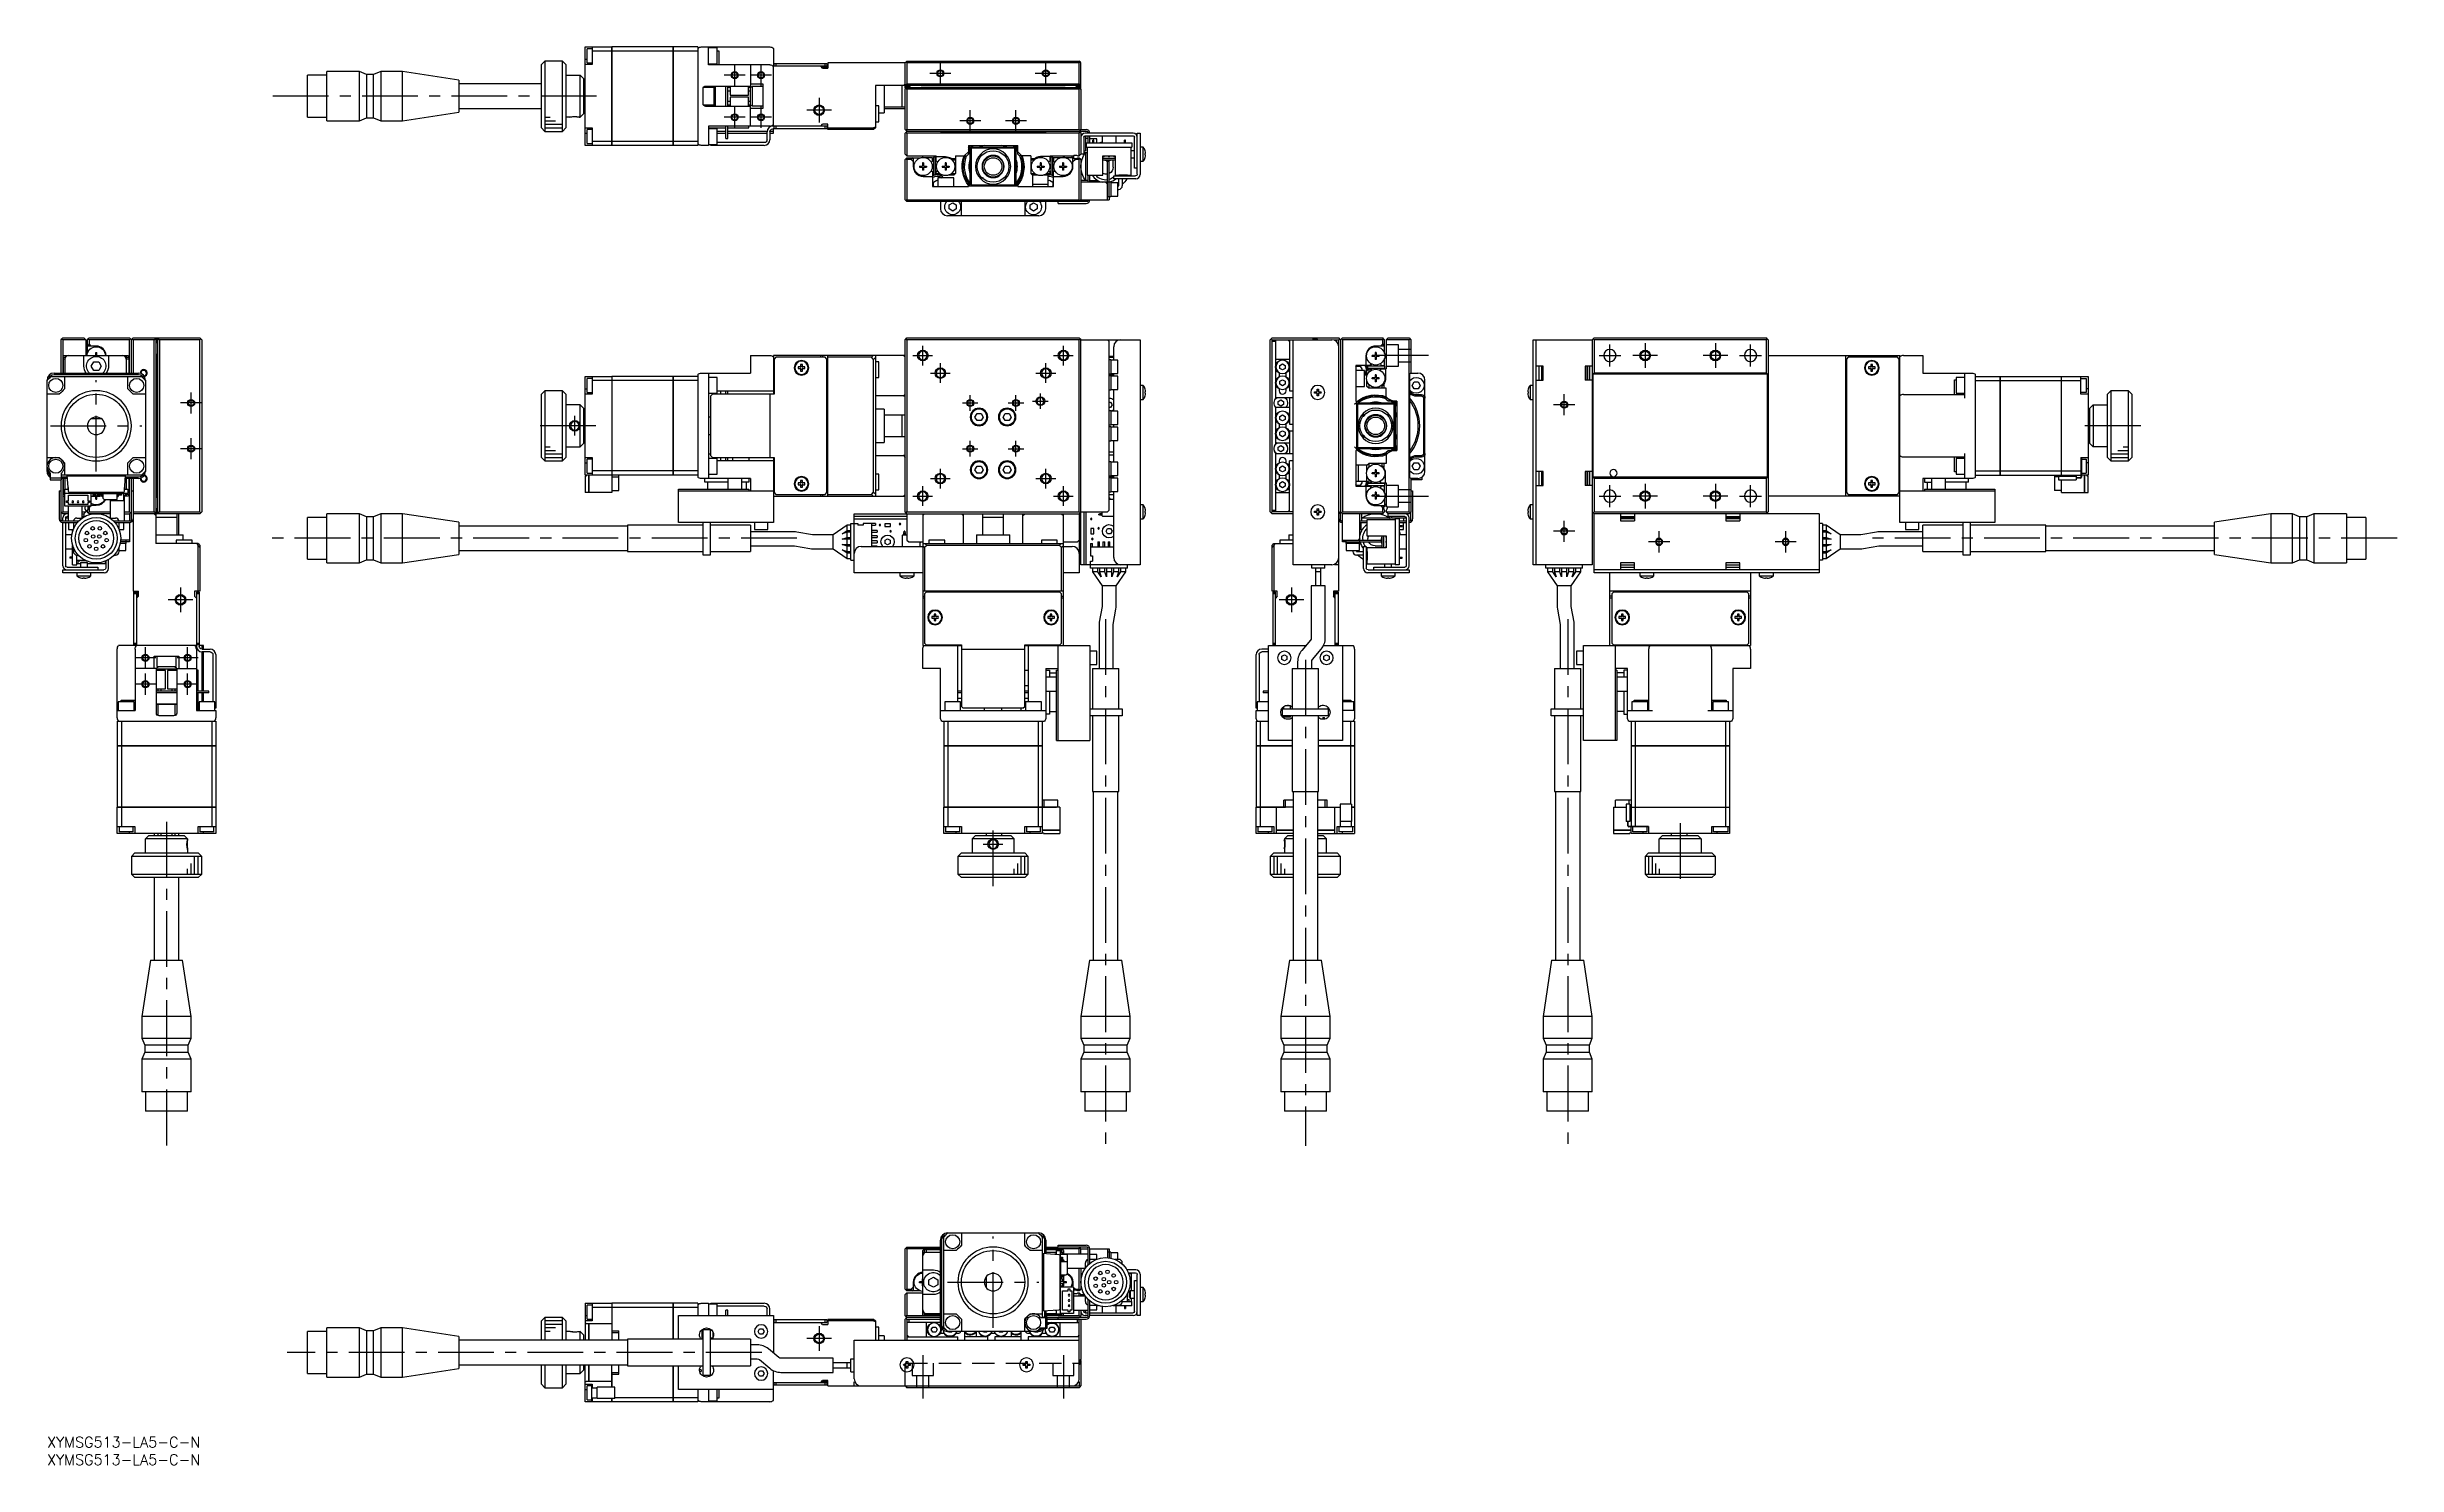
# Model space of a CAD drawing. Extents: x 0 to 668, y -8 to 395.
import ezdxf

# ---------------------------------------------------------------- set-up
doc = ezdxf.new("R2010")
doc.units = 0
doc.header["$LTSCALE"] = 0.5
doc.linetypes.add('CENTER', pattern=[50.8, 31.75, -6.35, 6.35, -6.35])
doc.linetypes.add('DASHED', pattern=[19.05, 12.7, -6.35])
for name, color, linetype in [('MSM_CENTER', 1, 'CENTER'), ('MSM_CONTINUOUS', 7, 'CONTINUOUS'), ('MSM_DASHED', 4, 'DASHED'), ('MSM_NARROW', 5, 'CONTINUOUS'), ('MSM_PART_NUMBER', 7, 'CONTINUOUS')]:
    doc.layers.add(name, color=color, linetype=linetype)
doc.styles.get("Standard").update_dxf_attribs({"font": 'txt.shx', "height": 1, "bigfont": 'bigfont.shx'})

# ---------------------------------------------------------------- blocks, each defined once
blk = doc.blocks.new('*U2')
at = {"layer": 'MSM_PART_NUMBER'}
blk.add_text('XYMSG513-LA5-C-N', height=3, dxfattribs=at).set_placement((0, -3))
blk = doc.blocks.new('*U3')
at = {"layer": 'MSM_PART_NUMBER'}
blk.add_text('XYMSG513-LA5-C-N', height=3, dxfattribs=at).set_placement((0, -8))

msp = doc.modelspace()

# ---------------------------------------------------------------- linework, layer by layer
at = {"layer": 'MSM_CENTER'}
for p, q in [((195.62, 384.39), (195.62, 390.39)), ((203.12, 384.39), (203.12, 390.39)), ((257.12, 387.89), (251.12, 387.89)), ((254.12, 384.89), (254.12, 390.89)), ((287.12, 387.89), (281.12, 387.89)), ((284.12, 384.89), (284.12, 390.89)), ((156.31, 381.39), (63.31, 381.39)), ((198.62, 387.39), (192.62, 387.39)), ((206.12, 387.39), (200.12, 387.39)), ((198.62, 375.39), (192.62, 375.39)), ((195.62, 372.39), (195.62, 378.39)), ((206.12, 375.39), (200.12, 375.39)), ((203.12, 372.39), (203.12, 378.39)), ((223.12, 377.39), (216.12, 377.39)), ((219.62, 380.89), (219.62, 373.89)), ((265.62, 374.39), (259.62, 374.39)), ((262.62, 371.39), (262.62, 377.39)), ((278.62, 374.39), (272.62, 374.39)), ((275.62, 371.39), (275.62, 377.39)), ((246.32, 307.62), (251.92, 307.62)), ((249.12, 304.82), (249.12, 310.42)), ((286.32, 307.62), (291.92, 307.62)), ((289.12, 304.82), (289.12, 310.42)), ((392.96, 307.62), (377.96, 307.62)), ((441.47, 307.62), (447.67, 307.62)), ((444.57, 304.52), (444.57, 310.72)), ((458.07, 307.62), (451.07, 307.62)), ((454.57, 311.12), (454.57, 304.12)), ((478.07, 307.62), (471.07, 307.62)), ((474.57, 311.12), (474.57, 304.12)), ((481.47, 307.62), (487.67, 307.62)), ((484.57, 304.52), (484.57, 310.72)), ((251.32, 302.62), (256.92, 302.62)), ((254.12, 299.82), (254.12, 305.42)), ((281.32, 302.62), (286.92, 302.62)), ((284.12, 299.82), (284.12, 305.42)), ((14, 274.62), (14, 300.62)), ((41, 291.12), (41, 297.12)), ((262.62, 291.92), (262.62, 296.32)), ((275.62, 291.92), (275.62, 296.32)), ((280.37, 294.62), (284.77, 294.62)), ((282.57, 292.42), (282.57, 296.82)), ((431.57, 290.62), (431.57, 296.62)), ((1, 287.62), (27, 287.62)), ((44, 294.12), (38, 294.12)), ((156.12, 287.62), (138.12, 287.62)), ((150.12, 284.82), (150.12, 290.42)), ((260.42, 294.12), (264.82, 294.12)), ((273.42, 294.12), (277.82, 294.12)), ((434.57, 293.62), (428.57, 293.62)), ((595.57, 287.62), (577.57, 287.62)), ((44, 281.12), (38, 281.12)), ((41, 278.12), (41, 284.12)), ((260.42, 281.12), (264.82, 281.12)), ((262.62, 278.92), (262.62, 283.32)), ((273.42, 281.12), (277.82, 281.12)), ((275.62, 278.92), (275.62, 283.32)), ((254.12, 269.82), (254.12, 275.42)), ((284.12, 269.82), (284.12, 275.42)), ((246.32, 267.62), (251.92, 267.62)), ((249.12, 264.82), (249.12, 270.42)), ((251.32, 272.62), (256.92, 272.62)), ((281.32, 272.62), (286.92, 272.62)), ((286.32, 267.62), (291.92, 267.62)), ((289.12, 264.82), (289.12, 270.42)), ((377.96, 267.62), (392.96, 267.62)), ((441.47, 267.62), (447.67, 267.62)), ((444.57, 264.52), (444.57, 270.72)), ((458.07, 267.62), (451.07, 267.62)), ((454.57, 271.12), (454.57, 264.12)), ((478.07, 267.62), (471.07, 267.62)), ((474.57, 271.12), (474.57, 264.12)), ((481.47, 267.62), (487.67, 267.62)), ((484.57, 264.52), (484.57, 270.72)), ((213.31, 255.62), (63.31, 255.62)), ((434.57, 257.62), (428.57, 257.62)), ((431.57, 254.62), (431.57, 260.62)), ((461.57, 254.62), (455.57, 254.62)), ((458.57, 251.62), (458.57, 257.62)), ((497.57, 254.62), (491.57, 254.62)), ((494.57, 251.62), (494.57, 257.62)), ((668.46, 255.62), (518.48, 255.62)), ((38, 241.62), (38, 234.62)), ((353.96, 241.62), (353.96, 234.62)), ((41.5, 238.12), (34.5, 238.12)), ((357.46, 238.12), (350.46, 238.12)), ((301.12, 232.62), (301.12, 82.62)), ((432.57, 232.62), (432.57, 82.62)), ((31, 221.62), (25, 221.62)), ((28, 218.62), (28, 224.62)), ((43, 221.62), (37, 221.62)), ((40, 218.62), (40, 224.62)), ((357.96, 221.03), (357.96, 82.8)), ((31, 214.12), (25, 214.12)), ((28, 211.12), (28, 217.12)), ((43, 214.12), (37, 214.12)), ((40, 211.12), (40, 217.12)), ((34, 174.99), (34, 82.62)), ((269.12, 156.62), (269.12, 174.62)), ((464.57, 174.62), (464.57, 156.62)), ((266.32, 168.62), (271.92, 168.62)), ((269.12, 31), (269.12, 57)), ((256.12, 44), (282.12, 44)), ((223.12, 28), (216.12, 28)), ((219.62, 31.5), (219.62, 24.5)), ((203.31, 24), (68.31, 24)), ((249.12, 23.26), (249.12, 10.95)), ((289.12, 23.26), (289.12, 10.95))]:
    msp.add_line(p, q, dxfattribs=at)
at = {"layer": 'MSM_CONTINUOUS'}
for p, q in [((153.12, 367.39), (153.12, 395.39)), ((153.12, 395.39), (160.62, 395.39)), ((153.62, 390.89), (153.62, 394.89)), ((155.12, 394.89), (153.62, 394.89)), ((155.12, 395.39), (155.12, 390.39)), ((160.62, 367.39), (160.62, 395.39)), ((160.62, 395.38), (160.63, 395.38)), ((178.12, 395.39), (160.63, 395.39)), ((160.63, 395.39), (160.63, 367.39)), ((178.12, 367.39), (178.12, 395.39)), ((178.12, 395.38), (178.13, 395.38)), ((185.12, 395.39), (178.13, 395.39)), ((178.13, 395.39), (178.13, 367.39)), ((185.12, 395.39), (185.12, 367.39)), ((186.12, 395.39), (205.62, 395.39)), ((188.12, 390.29), (188.12, 395.39)), ((190.62, 395.14), (188.12, 395.14)), ((190.62, 390.64), (190.62, 395.14)), ((206.62, 395), (206.62, 389.9)), ((79.62, 374.39), (79.62, 388.39)), ((88.92, 388.39), (79.62, 388.39)), ((88.92, 374.39), (88.92, 388.39)), ((90.92, 387.54), (88.92, 388.39)), ((94.92, 388.39), (92.92, 387.54)), ((94.92, 388.39), (94.92, 374.39)), ((101.12, 388.39), (94.92, 388.39)), ((101.12, 374.39), (101.12, 388.39)), ((117.12, 385.96), (101.12, 388.39)), ((141.62, 391.39), (140.62, 390.39)), ((140.62, 372.39), (140.62, 390.39)), ((141.62, 391.39), (141.62, 371.39)), ((146.62, 391.39), (141.62, 391.39)), ((146.62, 371.39), (146.62, 391.39)), ((147.62, 390.39), (146.62, 391.39)), ((147.62, 390.39), (147.62, 372.39)), ((153.12, 391.89), (153.62, 391.89)), ((155.12, 390.39), (153.12, 390.39)), ((153.62, 390.89), (155.12, 390.89)), ((160.62, 394.23), (155.12, 394.23)), ((160.62, 394.23), (160.63, 394.23)), ((178.12, 394.23), (160.63, 394.23)), ((178.12, 394.23), (178.13, 394.23)), ((185.12, 394.23), (178.13, 394.23)), ((188.12, 390.64), (190.62, 390.64)), ((205.62, 390.29), (188.12, 390.29)), ((190.62, 394.33), (191.12, 394.33)), ((191.12, 394.33), (191.12, 390.29)), ((200.12, 390.29), (200.12, 384.26)), ((221.82, 389.89), (206.62, 389.89)), ((206.62, 372.89), (206.62, 389.89)), ((206.82, 389.89), (206.82, 390.69)), ((206.82, 390.69), (221.82, 390.69)), ((207.32, 390.69), (207.32, 389.89)), ((220.62, 389.39), (220.12, 389.89)), ((222.12, 389.64), (220.37, 389.64)), ((220.62, 389.39), (222.12, 389.39)), ((221.32, 389.89), (221.32, 390.69)), ((221.82, 390.69), (221.82, 389.89)), ((244.12, 390.89), (222.12, 390.89)), ((222.12, 390.89), (222.12, 389.39)), ((244.37, 391.14), (244.12, 390.89)), ((244.12, 383.69), (244.12, 390.89)), ((244.62, 391.39), (244.37, 391.14)), ((244.37, 391.14), (244.62, 390.89)), ((244.62, 391.39), (293.62, 391.39)), ((293.62, 390.89), (244.62, 390.89)), ((244.62, 390.89), (244.62, 384.89)), ((293.87, 391.14), (293.62, 391.39)), ((293.62, 390.89), (293.87, 391.14)), ((293.62, 384.89), (293.62, 390.89)), ((294.12, 390.89), (293.87, 391.14)), ((294.12, 383.69), (294.12, 390.89)), ((74.12, 375.44), (74.12, 387.34)), ((79.62, 387.34), (74.12, 387.34)), ((90.92, 387.54), (90.92, 375.24)), ((92.92, 387.54), (90.92, 387.54)), ((92.92, 375.24), (92.92, 387.54)), ((117.12, 385.96), (117.12, 376.82)), ((140.62, 384.89), (117.12, 384.89)), ((147.62, 387.39), (151.62, 387.39)), ((152.62, 386.39), (151.62, 387.39)), ((151.62, 375.39), (151.62, 387.39)), ((152.62, 386.39), (152.62, 376.39)), ((153.12, 384.89), (152.62, 384.89)), ((153.12, 383.89), (152.62, 383.89)), ((152.62, 382.89), (153.12, 382.89)), ((186.62, 379.29), (186.62, 383.49)), ((189.82, 383.89), (186.72, 383.89)), ((187.42, 384.29), (199.82, 384.29)), ((189.82, 378.49), (189.82, 384.29)), ((190.02, 384.29), (190.02, 378.49)), ((193.12, 378.49), (193.12, 384.29)), ((193.62, 378.49), (193.62, 384.29)), ((194.32, 383.89), (193.62, 383.89)), ((193.62, 382.89), (194.32, 382.89)), ((194.32, 384.29), (194.32, 381.64)), ((194.32, 381.64), (199.52, 381.64)), ((199.52, 381.14), (194.32, 381.14)), ((194.32, 381.14), (194.32, 378.49)), ((199.52, 381.64), (199.52, 384.29)), ((200.02, 383.89), (199.52, 383.89)), ((199.52, 382.89), (200.02, 382.89)), ((199.52, 378.49), (199.52, 381.14)), ((199.62, 383.89), (199.62, 384.29)), ((200.02, 384.26), (200.11, 384.23)), ((200.02, 384.26), (200.02, 378.51)), ((200.12, 384.26), (200.02, 384.26)), ((200.12, 384.89), (203.62, 384.89)), ((200.62, 384.14), (200.62, 378.64)), ((203.62, 384.14), (200.62, 384.14)), ((203.62, 384.89), (203.62, 377.89)), ((235.62, 384.39), (235.62, 372.39)), ((294.12, 384.39), (235.62, 384.39)), ((238.12, 384.39), (238.12, 376.64)), ((243.12, 384.39), (243.12, 378.39)), ((244.12, 384.89), (243.62, 384.39)), ((244.62, 384.89), (244.12, 384.39)), ((244.12, 384.19), (245.52, 384.19)), ((244.62, 383.89), (244.12, 383.39)), ((244.22, 383.59), (244.12, 383.69)), ((244.12, 371.89), (244.12, 383.39)), ((244.22, 383.49), (244.22, 383.69)), ((244.62, 383.39), (244.37, 383.64)), ((245.22, 383.99), (244.52, 383.99)), ((244.62, 384.89), (293.62, 384.89)), ((244.62, 383.89), (293.62, 383.89)), ((244.62, 383.39), (244.62, 371.89)), ((293.62, 383.39), (244.62, 383.39)), ((245.52, 383.89), (245.52, 384.19)), ((248.62, 384), (248.62, 383.89)), ((248.62, 384), (289.62, 384)), ((289.62, 384), (289.62, 383.89)), ((292.72, 383.89), (292.72, 384.19)), ((294.12, 384.19), (292.72, 384.19)), ((293.72, 383.99), (293.02, 383.99)), ((294.12, 384.39), (293.62, 384.89)), ((293.87, 383.64), (293.62, 383.89)), ((293.87, 383.64), (293.62, 383.39)), ((293.62, 371.89), (293.62, 383.39)), ((294.12, 383.39), (293.87, 383.64)), ((294.12, 383.69), (294.02, 383.59)), ((294.02, 383.69), (294.02, 383.49)), ((294.12, 383.39), (294.12, 371.89)), ((74.12, 375.44), (79.62, 375.44)), ((79.62, 374.39), (88.92, 374.39)), ((88.92, 374.39), (90.92, 375.24)), ((90.92, 375.24), (92.92, 375.24)), ((92.92, 375.24), (94.92, 374.39)), ((94.92, 374.39), (101.12, 374.39)), ((101.12, 374.39), (117.12, 376.82)), ((117.12, 377.89), (140.62, 377.89)), ((148.87, 375.39), (147.62, 375.39)), ((148.87, 375.39), (148.87, 375.39)), ((151.62, 375.39), (151.37, 375.39)), ((151.62, 375.39), (152.62, 376.39)), ((153.12, 379.89), (152.62, 379.89)), ((152.62, 378.89), (153.12, 378.89)), ((152.62, 377.89), (153.12, 377.89)), ((186.72, 378.89), (189.82, 378.89)), ((199.82, 378.49), (187.42, 378.49)), ((194.32, 379.89), (193.62, 379.89)), ((193.62, 378.89), (194.32, 378.89)), ((200.02, 379.89), (199.52, 379.89)), ((199.52, 378.89), (200.02, 378.89)), ((199.62, 378.49), (199.62, 378.89)), ((200.1, 378.54), (200.02, 378.51)), ((200.12, 378.51), (200.02, 378.51)), ((200.12, 372.89), (200.12, 378.51)), ((203.62, 377.89), (200.12, 377.89)), ((200.62, 378.64), (203.62, 378.64)), ((236.62, 378.64), (235.62, 378.64)), ((236.62, 374.14), (236.62, 378.64)), ((236.62, 376.64), (238.12, 376.64)), ((238.12, 378.39), (244.12, 378.39)), ((238.12, 377.89), (244.12, 377.89)), ((140.62, 372.39), (141.62, 371.39)), ((141.62, 371.39), (146.62, 371.39)), ((146.62, 371.39), (147.62, 372.39)), ((153.12, 372.39), (155.12, 372.39)), ((153.12, 370.89), (153.62, 370.89)), ((153.62, 367.89), (153.62, 371.89)), ((155.12, 371.89), (153.62, 371.89)), ((153.62, 367.89), (155.12, 367.89)), ((155.12, 372.39), (155.12, 367.39)), ((160.62, 368.54), (155.12, 368.54)), ((160.62, 368.54), (160.63, 368.54)), ((178.12, 368.54), (160.63, 368.54)), ((178.12, 368.54), (178.13, 368.54)), ((185.12, 368.54), (178.13, 368.54)), ((205.62, 372.89), (188.12, 372.89)), ((188.12, 372.89), (188.12, 367.39)), ((188.12, 372.39), (193.12, 372.39)), ((190.62, 372.14), (188.12, 372.14)), ((190.62, 367.64), (190.62, 372.14)), ((193.12, 371.39), (190.62, 371.39)), ((190.62, 370.89), (193.12, 370.89)), ((204.02, 368.19), (190.62, 368.19)), ((193.12, 369.39), (193.12, 372.89)), ((193.12, 369.39), (193.62, 369.39)), ((193.62, 369.39), (193.62, 372.89)), ((193.62, 372.39), (199.62, 372.39)), ((204.82, 371.39), (193.62, 371.39)), ((193.62, 370.89), (204.82, 370.89)), ((199.62, 372.39), (199.62, 372.89)), ((204.82, 368.99), (204.82, 371.29)), ((206.62, 371.39), (205.62, 371.39)), ((205.62, 371.29), (205.62, 368.99)), ((205.62, 370.89), (206.62, 370.89)), ((221.82, 372.89), (206.42, 372.89)), ((221.82, 372.09), (206.42, 372.09)), ((206.62, 370.89), (206.62, 372.09)), ((206.82, 372.09), (206.82, 372.89)), ((207.32, 372.89), (207.32, 372.09)), ((220.12, 372.89), (220.62, 373.39)), ((222.12, 373.39), (220.62, 373.39)), ((221.32, 372.09), (221.32, 372.89)), ((221.82, 372.89), (221.82, 372.09)), ((222.12, 371.89), (222.12, 373.39)), ((222.12, 372.39), (235, 372.39)), ((235.12, 371.89), (222.12, 371.89)), ((234.5, 371.89), (235, 372.39)), ((235, 372.39), (235.62, 372.69)), ((235.62, 372.39), (235.12, 371.89)), ((235.62, 374.14), (236.62, 374.14)), ((244.12, 371.89), (244.37, 371.64)), ((244.12, 370.89), (244.62, 371.39)), ((244.12, 364.89), (244.12, 370.89)), ((244.37, 371.64), (244.62, 371.89)), ((244.37, 371.64), (244.62, 371.39)), ((244.62, 370.89), (244.37, 371.14)), ((244.62, 371.89), (293.62, 371.89)), ((293.62, 371.39), (244.62, 371.39)), ((244.62, 370.89), (244.62, 364.39)), ((293.62, 370.89), (244.62, 370.89)), ((254.12, 371.39), (254.47, 371.04)), ((254.47, 371.04), (283.77, 371.04)), ((283.77, 371.04), (284.12, 371.39)), ((293.62, 371.89), (293.87, 371.64)), ((293.62, 371.39), (293.87, 371.64)), ((295.92, 371.39), (293.62, 371.39)), ((293.62, 371.39), (293.87, 371.14)), ((293.87, 371.14), (293.62, 370.89)), ((293.62, 364.39), (293.62, 370.89)), ((293.87, 371.64), (294.12, 371.89)), ((293.87, 371.14), (294.12, 370.89)), ((294.12, 371.89), (295.62, 371.89)), ((294.12, 370.89), (294.12, 364.89)), ((294.92, 369.69), (294.92, 364.89)), ((295.42, 369.89), (294.97, 369.89)), ((308.92, 370.89), (295.32, 370.89)), ((295.32, 370.09), (308.92, 370.09)), ((295.42, 369.89), (295.42, 365.89)), ((296.12, 369.39), (295.42, 369.39)), ((295.62, 368.09), (308.62, 368.09)), ((295.62, 368.09), (295.62, 366.89)), ((296.12, 370.89), (296.12, 371.19)), ((296.12, 368.09), (296.12, 370.09)), ((296.62, 368.09), (296.62, 370.09)), ((298.62, 369.29), (296.62, 369.29)), ((297.49, 368.09), (297.49, 368.89)), ((297.74, 368.89), (297.49, 368.89)), ((297.74, 368.09), (297.74, 368.89)), ((298.62, 368.09), (298.62, 369.29)), ((300.12, 370.09), (300.12, 368.09)), ((304.12, 368.09), (304.12, 370.09)), ((306.74, 368.89), (306.49, 368.89)), ((306.49, 368.09), (306.49, 368.89)), ((306.74, 368.09), (306.74, 368.89)), ((308.62, 368.09), (308.62, 366.89)), ((309.32, 360.89), (309.32, 369.69)), ((310.12, 370.89), (310.92, 370.89)), ((310.12, 359.19), (310.12, 370.89)), ((310.92, 370.89), (310.92, 359.09)), ((160.62, 367.39), (153.12, 367.39)), ((160.62, 367.4), (160.63, 367.4)), ((178.12, 367.39), (160.63, 367.39)), ((178.12, 367.4), (178.13, 367.4)), ((185.12, 367.39), (178.13, 367.39)), ((188.12, 367.39), (186.12, 367.39)), ((188.12, 367.64), (190.62, 367.64)), ((188.82, 367.39), (188.82, 367.64)), ((204.02, 367.39), (188.82, 367.39)), ((189.32, 367.64), (189.32, 367.39)), ((244.62, 364.39), (244.12, 364.89)), ((244.62, 363.89), (244.12, 363.39)), ((244.12, 351.89), (244.12, 363.39)), ((244.62, 363.39), (244.37, 363.64)), ((244.62, 364.39), (252.92, 364.39)), ((244.62, 363.89), (248.5, 363.89)), ((244.62, 363.39), (244.62, 351.89)), ((245.82, 363.39), (244.62, 363.39)), ((246.42, 363.81), (245.82, 363.39)), ((245.82, 363.39), (246.42, 362.79)), ((246.42, 363.89), (246.42, 361.39)), ((248.22, 361.53), (249.01, 361.53)), ((248.22, 361.53), (248.22, 361.24)), ((248.22, 361.24), (249.01, 361.24)), ((248.75, 361.53), (248.75, 361.24)), ((249.36, 362.39), (249.07, 362.39)), ((249.07, 362.39), (249.07, 361.59)), ((249.07, 361.86), (249.36, 361.86)), ((249.07, 361.18), (249.07, 360.39)), ((249.12, 363.98), (249.12, 364.39)), ((249.36, 362.39), (249.36, 361.59)), ((249.36, 361.18), (249.36, 360.39)), ((249.42, 361.53), (250.22, 361.53)), ((249.42, 361.24), (250.22, 361.24)), ((249.69, 361.24), (249.69, 361.53)), ((251.92, 363.89), (249.93, 363.89)), ((250.22, 361.53), (250.22, 361.24)), ((251.62, 362.76), (251.92, 362.93)), ((251.92, 362.93), (251.92, 363.89)), ((252.72, 364), (252.12, 364)), ((252.12, 364), (252.12, 359)), ((252.72, 359), (252.72, 364)), ((252.92, 362.93), (252.92, 364.39)), ((252.92, 364.19), (255.62, 364.19)), ((253.21, 362.76), (252.92, 362.93)), ((254.62, 361.53), (254.62, 361.24)), ((254.62, 361.53), (255.41, 361.53)), ((254.62, 361.24), (255.41, 361.24)), ((255.15, 361.53), (255.15, 361.24)), ((255.47, 362.39), (255.47, 361.59)), ((255.76, 362.39), (255.47, 362.39)), ((255.47, 361.86), (255.76, 361.86)), ((255.47, 361.18), (255.47, 360.39)), ((255.76, 362.39), (255.76, 361.59)), ((255.76, 361.18), (255.76, 360.39)), ((255.82, 361.53), (256.62, 361.53)), ((255.82, 361.24), (256.62, 361.24)), ((256.09, 361.24), (256.09, 361.53)), ((256.62, 361.53), (256.62, 361.24)), ((257.21, 363.69), (258.42, 363.69)), ((258.42, 363.19), (257.76, 363.19)), ((258.42, 364.39), (261.62, 364.39)), ((258.42, 364.39), (258.42, 359.39)), ((260.91, 364.39), (262.12, 365.59)), ((262.12, 364.89), (261.62, 364.39)), ((262.12, 367.39), (276.12, 367.39)), ((262.12, 367.39), (262.12, 364.89)), ((262.62, 366.09), (263.42, 366.89)), ((262.62, 356.69), (262.62, 366.09)), ((262.92, 366.39), (262.92, 356.39)), ((275.12, 366.59), (263.12, 366.59)), ((263.42, 366.89), (274.82, 366.89)), ((266.25, 362.7), (266.32, 362.76)), ((266.32, 362.83), (266.32, 362.76)), ((268.06, 364.35), (268.05, 364.35)), ((274.82, 366.89), (275.12, 366.59)), ((275.32, 366.39), (275.12, 366.59)), ((275.32, 356.39), (275.32, 366.39)), ((275.32, 366.39), (275.62, 366.09)), ((275.62, 366.09), (275.62, 356.69)), ((276.12, 364.89), (276.12, 367.39)), ((276.12, 365.59), (277.32, 364.39)), ((276.62, 364.39), (276.12, 364.89)), ((279.82, 364.39), (276.62, 364.39)), ((279.82, 364.39), (279.82, 359.39)), ((279.82, 363.69), (281.02, 363.69)), ((280.47, 363.19), (279.82, 363.19)), ((281.62, 361.53), (281.62, 361.24)), ((281.62, 361.53), (282.41, 361.53)), ((281.62, 361.24), (282.41, 361.24)), ((282.15, 361.53), (282.15, 361.24)), ((282.76, 362.39), (282.47, 362.39)), ((282.47, 362.39), (282.47, 361.59)), ((282.47, 361.86), (282.76, 361.86)), ((282.47, 361.18), (282.47, 360.39)), ((285.32, 364.19), (282.62, 364.19)), ((282.76, 362.39), (282.76, 361.59)), ((282.76, 361.18), (282.76, 360.39)), ((282.82, 361.53), (283.62, 361.53)), ((282.82, 361.24), (283.62, 361.24)), ((283.09, 361.24), (283.09, 361.53)), ((283.62, 361.53), (283.62, 361.24)), ((285.32, 362.93), (285.02, 362.76)), ((285.32, 364.39), (291.85, 364.39)), ((285.32, 362.93), (285.32, 364.39)), ((286.12, 364), (285.52, 364)), ((285.52, 364), (285.52, 359)), ((286.12, 359), (286.12, 364)), ((286.32, 363.89), (286.32, 362.93)), ((288.3, 363.89), (286.32, 363.89)), ((286.32, 362.93), (286.61, 362.76)), ((288.02, 361.53), (288.81, 361.53)), ((288.02, 361.53), (288.02, 361.24)), ((288.02, 361.24), (288.81, 361.24)), ((288.55, 361.53), (288.55, 361.24)), ((289.16, 362.39), (288.87, 362.39)), ((288.87, 362.39), (288.87, 361.59)), ((288.87, 361.86), (289.16, 361.86)), ((288.87, 361.18), (288.87, 360.39)), ((289.12, 363.98), (289.12, 364.39)), ((289.16, 362.39), (289.16, 361.59)), ((289.16, 361.18), (289.16, 360.39)), ((289.22, 361.53), (290.02, 361.53)), ((289.22, 361.24), (290.02, 361.24)), ((289.32, 364.39), (289.32, 363.97)), ((289.49, 361.24), (289.49, 361.53)), ((291.85, 363.89), (289.73, 363.89)), ((290.02, 361.53), (290.02, 361.24)), ((291.52, 364.39), (291.52, 363.89)), ((291.82, 361.39), (291.82, 363.89)), ((292.42, 363.39), (291.82, 363.81)), ((291.82, 362.79), (292.42, 363.39)), ((292.02, 364.5), (292.02, 363.77)), ((293.62, 363.39), (292.42, 363.39)), ((293.18, 364.39), (293.62, 364.39)), ((293.18, 363.89), (293.62, 363.89)), ((294.12, 364.89), (293.62, 364.39)), ((293.62, 363.89), (293.87, 363.64)), ((293.87, 363.64), (293.62, 363.39)), ((293.62, 351.89), (293.62, 363.39)), ((294.12, 363.39), (293.87, 363.64)), ((294.92, 364.89), (294.12, 364.89)), ((294.12, 363.39), (294.12, 351.89)), ((294.92, 365.89), (295.42, 365.89)), ((294.92, 365.39), (295.87, 365.39)), ((295.37, 365.39), (295.37, 357.39)), ((295.62, 366.89), (308.62, 366.89)), ((295.87, 366.89), (295.87, 358.89)), ((300.37, 364.39), (303.87, 364.39)), ((300.37, 358.89), (300.37, 364.39)), ((303.87, 363.69), (300.37, 363.69)), ((303.87, 363.19), (300.37, 363.19)), ((301.25, 363.04), (302.12, 363.04)), ((301.62, 351.89), (301.62, 362.89)), ((301.62, 362.89), (302.12, 362.89)), ((302.12, 352.89), (302.12, 362.89)), ((303.25, 361.18), (303.25, 363.19)), ((303.87, 364.39), (303.87, 358.89)), ((308.37, 358.89), (308.37, 366.89)), ((309.32, 365.89), (308.37, 365.89)), ((308.37, 363.89), (309.32, 363.89)), ((311.81, 366.89), (310.92, 366.89)), ((310.92, 362.89), (311.81, 362.89)), ((311.81, 362.89), (311.81, 366.89)), ((312.37, 365.81), (312.37, 365.84)), ((312.37, 365.09), (312.5, 365.09)), ((312.37, 364.69), (312.37, 365.09)), ((312.5, 364.69), (312.37, 364.69)), ((312.37, 363.94), (312.37, 363.96)), ((249.07, 360.92), (249.36, 360.92)), ((249.36, 360.39), (249.07, 360.39)), ((249.22, 358.59), (251.92, 358.59)), ((251.92, 359.84), (251.62, 360.01)), ((251.92, 359.84), (251.92, 355.69)), ((251.92, 355.69), (262.12, 355.69)), ((252.12, 359), (252.72, 359)), ((252.12, 356.96), (253.12, 357.54)), ((252.12, 355.81), (252.12, 356.96)), ((252.33, 355.69), (252.12, 355.81)), ((252.92, 359.84), (253.21, 360.01)), ((252.92, 359.39), (252.92, 359.84)), ((252.92, 359.39), (253.95, 359.39)), ((253.42, 358.89), (252.92, 359.39)), ((253.12, 357.54), (253.42, 357.37)), ((254.9, 358.89), (253.42, 358.89)), ((253.42, 358.19), (253.42, 355.69)), ((257.92, 358.19), (253.42, 358.19)), ((255.47, 360.92), (255.76, 360.92)), ((255.76, 360.39), (255.47, 360.39)), ((257.92, 358.89), (256.33, 358.89)), ((257.28, 359.39), (258.42, 359.39)), ((258.42, 359.39), (257.92, 358.89)), ((257.92, 355.69), (257.92, 358.19)), ((262.12, 355.69), (262.12, 355.89)), ((262.12, 355.89), (276.12, 355.89)), ((262.92, 356.39), (262.62, 356.69)), ((262.92, 356.39), (263.12, 356.19)), ((263.12, 356.19), (275.12, 356.19)), ((263.42, 355.89), (263.12, 356.19)), ((265.95, 358.19), (266.14, 358.19)), ((266.37, 357.96), (266.14, 358.19)), ((266.37, 357.96), (266.2, 357.96)), ((266.32, 360.01), (266.25, 360.08)), ((266.32, 360.01), (266.32, 359.94)), ((266.37, 357.82), (266.37, 357.96)), ((266.37, 357.82), (266.37, 357.82)), ((268.05, 358.42), (268.05, 358.42)), ((272.09, 358.19), (271.87, 357.96)), ((271.87, 357.96), (271.87, 357.82)), ((272.03, 357.96), (271.87, 357.96)), ((272.09, 358.19), (272.28, 358.19)), ((275.12, 356.19), (274.82, 355.89)), ((275.12, 356.19), (275.32, 356.39)), ((275.62, 356.69), (275.32, 356.39)), ((276.12, 355.89), (276.12, 355.69)), ((276.12, 355.69), (286.32, 355.69)), ((279.82, 359.39), (280.95, 359.39)), ((280.32, 358.89), (279.82, 359.39)), ((280.32, 358.89), (280.32, 355.69)), ((281.9, 358.89), (280.32, 358.89)), ((280.32, 356.39), (284.82, 356.39)), ((282.47, 360.92), (282.76, 360.92)), ((282.76, 360.39), (282.47, 360.39)), ((284.82, 358.89), (283.33, 358.89)), ((284.28, 359.39), (285.32, 359.39)), ((285.32, 359.39), (284.82, 358.89)), ((284.82, 355.69), (284.82, 358.89)), ((284.82, 357.37), (285.12, 357.54)), ((285.02, 360.01), (285.32, 359.84)), ((285.12, 357.54), (286.12, 356.96)), ((285.32, 359.39), (285.32, 359.84)), ((285.52, 359), (286.12, 359)), ((286.12, 355.81), (285.9, 355.69)), ((286.12, 356.96), (286.12, 355.81)), ((286.61, 360.01), (286.32, 359.84)), ((286.32, 355.69), (286.32, 359.84)), ((286.32, 358.59), (289.02, 358.59)), ((288.87, 360.92), (289.16, 360.92)), ((289.16, 360.39), (288.87, 360.39)), ((296.12, 357.39), (294.12, 357.39)), ((302.62, 356.89), (294.12, 356.89)), ((295.87, 358.89), (300.37, 358.89)), ((296.12, 356.89), (296.12, 358.89)), ((296.62, 356.89), (296.62, 358.89)), ((298.62, 357.29), (296.62, 357.29)), ((298.62, 356.89), (298.62, 357.29)), ((301.12, 356.89), (301.62, 356.39)), ((302.62, 356.89), (302.62, 352.89)), ((304.62, 356.79), (302.62, 356.79)), ((303.42, 357.89), (303.42, 358.69)), ((303.42, 358.69), (309.62, 358.69)), ((309.72, 357.89), (303.42, 357.89)), ((303.87, 358.89), (304.87, 358.89)), ((304.62, 352.99), (304.62, 356.79)), ((304.62, 355.89), (304.87, 355.89)), ((304.62, 354.89), (304.87, 354.89)), ((304.87, 358.69), (304.87, 358.99)), ((304.87, 358.99), (307.37, 358.99)), ((304.87, 355.89), (304.87, 357.89)), ((305.67, 358.99), (305.67, 358.89)), ((305.67, 358.89), (306.57, 358.89)), ((305.87, 358.89), (305.87, 358.69)), ((305.87, 357.89), (305.87, 355.89)), ((306.04, 358.99), (306.04, 358.89)), ((306.19, 358.99), (306.19, 358.89)), ((306.57, 358.99), (306.57, 358.89)), ((307.37, 358.89), (307.37, 358.99)), ((307.37, 358.89), (308.37, 358.89)), ((310.12, 360.89), (309.32, 360.89)), ((244.12, 351.89), (244.62, 351.39)), ((244.37, 351.64), (244.62, 351.89)), ((244.62, 351.89), (293.62, 351.89)), ((293.62, 351.39), (244.62, 351.39)), ((254.12, 351.39), (254.12, 349.39)), ((256.62, 350.46), (257.62, 351.04)), ((256.62, 349.31), (256.62, 350.46)), ((257.62, 348.73), (256.62, 349.31)), ((257.62, 351.04), (258.62, 350.46)), ((258.62, 349.31), (257.62, 348.73)), ((258.62, 350.46), (258.62, 349.31)), ((260.12, 347.39), (260.12, 351.39)), ((278.12, 351.39), (278.12, 347.39)), ((279.62, 350.46), (280.62, 351.04)), ((279.62, 349.31), (279.62, 350.46)), ((280.62, 348.73), (279.62, 349.31)), ((280.62, 351.04), (281.62, 350.46)), ((281.62, 349.31), (280.62, 348.73)), ((281.62, 350.46), (281.62, 349.31)), ((284.12, 349.39), (284.12, 351.39)), ((287.62, 350.89), (287.62, 351.39)), ((287.62, 350.89), (295.62, 350.89)), ((293.62, 351.89), (293.87, 351.64)), ((293.87, 351.64), (293.62, 351.39)), ((295.92, 351.39), (293.62, 351.39)), ((293.87, 351.64), (294.12, 351.89)), ((294.12, 351.89), (302.12, 351.89)), ((296.12, 351.59), (296.12, 351.89)), ((301.62, 352.89), (302.62, 352.89)), ((302.12, 352.89), (302.12, 351.89)), ((302.62, 352.99), (304.62, 352.99)), ((260.12, 347.39), (256.12, 347.39)), ((278.12, 347.39), (260.12, 347.39)), ((282.12, 347.39), (278.12, 347.39)), ((4, 312.12), (4.25, 312.37)), ((4, 302.62), (4, 312.12)), ((4.25, 312.37), (4.5, 312.62)), ((4.25, 312.37), (4.5, 312.12)), ((4.5, 312.62), (10.5, 312.62)), ((11, 312.12), (4.5, 312.12)), ((4.5, 312.12), (4.5, 302.62)), ((4.5, 307.62), (23, 307.62)), ((5.5, 307.62), (5.5, 307.42)), ((10.5, 312.62), (11, 312.12)), ((10.5, 304.62), (10.5, 307.62)), ((11, 312.12), (11, 307.62)), ((11.5, 312.12), (11.75, 312.37)), ((11.5, 308.23), (11.5, 312.12)), ((14, 310.32), (11.5, 310.32)), ((12, 310.92), (11.58, 310.32)), ((12, 312.62), (11.75, 312.37)), ((11.75, 312.37), (12, 312.12)), ((12, 312.62), (23.5, 312.62)), ((23.5, 312.12), (12, 312.12)), ((12, 312.12), (12, 310.92)), ((12.6, 310.32), (12, 310.92)), ((13, 307.67), (13.8, 307.67)), ((13, 307.67), (13, 307.62)), ((13.54, 307.62), (13.53, 307.67)), ((13.86, 308.52), (14.15, 308.52)), ((13.86, 307.73), (13.86, 308.52)), ((14.15, 307.99), (13.86, 307.99)), ((14.15, 307.73), (14.15, 308.52)), ((14.21, 307.67), (15, 307.67)), ((14.46, 307.62), (14.47, 307.67)), ((15, 307.67), (15, 307.62)), ((17.5, 307.62), (17.5, 304.62)), ((22.5, 307.62), (22.5, 306.62)), ((23.5, 307.12), (23, 307.62)), ((23.75, 312.37), (23.5, 312.62)), ((23.5, 312.12), (23.75, 312.37)), ((23.5, 302.62), (23.5, 312.12)), ((23.75, 312.37), (24, 312.12)), ((24.25, 312.37), (24, 312.12)), ((24, 302.62), (24, 312.12)), ((24.5, 312.62), (24.25, 312.37)), ((24.5, 312.12), (24.25, 312.37)), ((24.5, 312.62), (31.7, 312.62)), ((30.5, 312.12), (24.5, 312.12)), ((24.5, 312.12), (24.5, 302.62)), ((31, 312.62), (30.5, 312.12)), ((30.5, 263.12), (30.5, 312.12)), ((31, 312.62), (31, 254.12)), ((31.2, 312.62), (31.2, 311.22)), ((31.5, 311.22), (31.2, 311.22)), ((31.39, 308.12), (31.5, 308.12)), ((31.39, 267.12), (31.39, 308.12)), ((31.4, 312.22), (31.4, 311.52)), ((31.75, 312.37), (31.5, 312.12)), ((31.5, 263.12), (31.5, 312.12)), ((31.7, 312.62), (31.8, 312.52)), ((31.7, 312.52), (31.9, 312.52)), ((32, 312.62), (31.75, 312.37)), ((31.75, 312.37), (32, 312.12)), ((32, 312.62), (43.5, 312.62)), ((32, 312.12), (32, 263.12)), ((43.5, 312.12), (32, 312.12)), ((43.75, 312.37), (43.5, 312.62)), ((43.5, 312.12), (43.75, 312.37)), ((43.5, 263.12), (43.5, 312.12)), ((44, 312.12), (43.75, 312.37)), ((44, 312.12), (44, 263.12)), ((200.12, 307.62), (200.12, 302.62)), ((200.12, 307.62), (205.62, 307.62)), ((206.62, 307.62), (206.62, 296.62)), ((244.12, 307.62), (206.62, 307.62)), ((220.12, 307.12), (220.12, 307.62)), ((220.62, 307.62), (220.62, 307.12)), ((222.12, 267.62), (222.12, 307.62)), ((234.5, 307.12), (235, 307.62)), ((235.62, 307.62), (235.62, 267.62)), ((243.62, 307.62), (244.12, 307.12)), ((244.12, 312.12), (244.62, 312.62)), ((244.12, 263.12), (244.12, 312.12)), ((244.62, 312.12), (244.37, 312.37)), ((244.62, 312.62), (293.62, 312.62)), ((244.62, 312.12), (244.62, 263.12)), ((293.62, 312.12), (244.62, 312.12)), ((293.62, 312.62), (293.87, 312.37)), ((293.87, 312.37), (293.62, 312.12)), ((293.62, 263.12), (293.62, 312.12)), ((293.87, 312.37), (294.12, 312.12)), ((294.12, 248.12), (294.12, 312.12)), ((294.12, 312.12), (310.92, 312.12)), ((302.12, 311.62), (301.62, 312.12)), ((302.12, 263.62), (302.12, 311.62)), ((303.42, 306.27), (303.42, 310.12)), ((310.92, 312.12), (310.92, 248.12)), ((348.21, 312.37), (347.96, 312.12)), ((347.96, 263.12), (347.96, 312.12)), ((348.46, 312.62), (348.21, 312.37)), ((348.21, 312.37), (348.46, 312.12)), ((348.46, 312.62), (359.96, 312.62)), ((348.46, 263.12), (348.46, 312.12)), ((348.46, 312.12), (365.46, 312.12)), ((349.46, 311.62), (348.46, 311.62)), ((349.46, 312.12), (349.46, 295.44)), ((352.96, 312.12), (353.46, 311.62)), ((353.46, 312.12), (353.46, 297.62)), ((354.46, 248.12), (354.46, 312.12)), ((360.46, 312.12), (359.96, 312.62)), ((359.96, 312.12), (360.21, 312.37)), ((360.06, 312.52), (360.26, 312.52)), ((360.16, 312.52), (360.26, 312.62)), ((360.26, 312.62), (367.46, 312.62)), ((360.56, 312.12), (360.56, 312.22)), ((360.76, 312.62), (360.76, 312.12)), ((361.46, 312.12), (360.96, 312.62)), ((360.96, 312.12), (360.96, 312.62)), ((366.26, 312.12), (367.46, 312.12)), ((367.96, 312.12), (367.46, 312.62)), ((367.71, 312.37), (367.46, 312.12)), ((367.46, 240.62), (367.46, 312.12)), ((367.96, 312.12), (368.21, 312.37)), ((367.96, 312.12), (367.96, 263.12)), ((368.46, 312.62), (368.21, 312.37)), ((368.21, 312.37), (368.46, 312.12)), ((368.46, 312.62), (379.96, 312.62)), ((368.46, 312.12), (368.46, 263.12)), ((379.96, 312.12), (368.46, 312.12)), ((375.16, 307.52), (375.16, 304.82)), ((377.76, 307.67), (376.96, 307.67)), ((376.96, 307.38), (376.96, 307.67)), ((377.49, 307.67), (377.49, 307.38)), ((378.11, 308.52), (377.82, 308.52)), ((377.82, 308.52), (377.82, 307.73)), ((378.11, 307.99), (377.82, 307.99)), ((380.46, 310.32), (377.96, 310.32)), ((378.11, 308.52), (378.11, 307.73)), ((378.96, 307.67), (378.17, 307.67)), ((378.43, 307.67), (378.43, 307.38)), ((378.96, 307.38), (378.96, 307.67)), ((379.96, 310.92), (379.36, 310.32)), ((380.21, 312.37), (379.96, 312.62)), ((379.96, 312.12), (380.21, 312.37)), ((379.96, 310.92), (379.96, 312.12)), ((380.38, 310.32), (379.96, 310.92)), ((380.21, 312.37), (380.46, 312.12)), ((380.46, 308.23), (380.46, 312.12)), ((380.56, 307.62), (380.96, 307.62)), ((380.96, 312.12), (381.46, 312.62)), ((380.96, 312.12), (380.96, 303.82)), ((387.46, 312.12), (380.96, 312.12)), ((381.46, 312.62), (387.46, 312.62)), ((387.46, 312.62), (387.96, 312.12)), ((387.46, 312.12), (387.71, 312.37)), ((387.46, 263.12), (387.46, 312.12)), ((387.96, 312.12), (387.96, 302.62)), ((422.77, 248.12), (422.77, 312.12)), ((422.77, 312.12), (439.57, 312.12)), ((423.57, 248.12), (423.57, 312.12)), ((439.57, 312.12), (439.82, 312.37)), ((439.57, 312.12), (439.57, 248.12)), ((440.07, 312.62), (439.82, 312.37)), ((439.82, 312.37), (440.07, 312.12)), ((440.07, 312.62), (489.07, 312.62)), ((440.07, 312.12), (440.07, 302.62)), ((489.07, 312.12), (440.07, 312.12)), ((489.32, 312.37), (489.07, 312.62)), ((489.07, 312.12), (489.32, 312.37)), ((489.07, 302.62), (489.07, 312.12)), ((489.32, 312.37), (489.57, 312.12)), ((489.57, 312.12), (489.57, 263.12)), ((489.57, 307.62), (527.07, 307.62)), ((511.57, 307.62), (511.57, 267.62)), ((513.07, 307.62), (513.07, 307.12)), ((513.57, 307.62), (513.57, 307.12)), ((527.07, 260.12), (527.07, 307.62)), ((528.07, 307.62), (533.57, 307.62)), ((533.57, 307.62), (533.57, 302.62)), ((1.15, 301.62), (26.85, 301.62)), ((2, 302.62), (26, 302.62)), ((2, 302.24), (26, 302.24)), ((4.7, 302.62), (4.7, 307.12)), ((4.7, 307.12), (5.23, 307.12)), ((5.1, 306.62), (4.7, 306.62)), ((5, 301.62), (5, 298.12)), ((5.1, 306.62), (5.1, 302.62)), ((12.56, 304.62), (13.28, 305.87)), ((13.28, 303.37), (12.56, 304.62)), ((13.28, 305.87), (14.72, 305.87)), ((14.72, 303.37), (13.28, 303.37)), ((14.72, 305.87), (15.44, 304.62)), ((15.44, 304.62), (14.72, 303.37)), ((22.5, 307.12), (23.3, 307.12)), ((23.3, 306.62), (22.5, 306.62)), ((22.5, 306.62), (22.5, 302.62)), ((23, 298.12), (23, 301.62)), ((23.3, 307.12), (23.3, 302.62)), ((153.12, 301.62), (160.62, 301.62)), ((153.12, 273.62), (153.12, 301.62)), ((153.62, 297.12), (153.62, 301.12)), ((155.12, 301.12), (153.62, 301.12)), ((155.12, 301.62), (155.12, 296.62)), ((160.62, 301.62), (160.62, 268.62)), ((160.62, 301.61), (160.63, 301.61)), ((160.63, 301.62), (160.63, 269.62)), ((178.12, 301.62), (160.63, 301.62)), ((178.12, 273.62), (178.12, 301.62)), ((178.12, 301.61), (178.13, 301.61)), ((185.12, 301.62), (178.13, 301.62)), ((178.13, 301.62), (178.13, 273.62)), ((185.12, 302.24), (185.12, 273)), ((186.12, 302.62), (200.12, 302.62)), ((188.12, 302.62), (188.12, 272.62)), ((190.62, 301.37), (188.12, 301.37)), ((190.62, 296.87), (190.62, 301.37)), ((207.32, 307.12), (206.82, 306.62)), ((206.82, 306.62), (206.82, 296.62)), ((221.32, 307.12), (207.32, 307.12)), ((214.38, 304.36), (213.7, 304.36)), ((213.7, 303.88), (214.38, 303.88)), ((214.38, 305.04), (214.38, 304.36)), ((214.38, 303.88), (214.38, 303.2)), ((214.86, 304.36), (214.86, 305.04)), ((215.54, 304.36), (214.86, 304.36)), ((214.86, 303.88), (215.54, 303.88)), ((214.86, 303.2), (214.86, 303.88)), ((221.82, 306.62), (221.32, 307.12)), ((221.82, 268.62), (221.82, 306.62)), ((234.5, 307.12), (222.12, 307.12)), ((235.12, 306.51), (234.5, 307.12)), ((235.62, 307.01), (235.12, 306.51)), ((235.12, 268.73), (235.12, 306.51)), ((236.62, 305.87), (235.62, 305.87)), ((235.62, 301.37), (236.62, 301.37)), ((236.62, 301.37), (236.62, 305.87)), ((302.12, 307.42), (303.42, 307.42)), ((302.12, 307.12), (303.42, 307.12)), ((302.62, 306.37), (302.12, 306.37)), ((302.12, 302.37), (302.62, 302.37)), ((302.12, 302.12), (303.42, 302.12)), ((302.62, 301.87), (302.12, 301.87)), ((302.62, 306.37), (302.62, 302.37)), ((304.62, 306.27), (302.62, 306.27)), ((302.62, 302.47), (304.62, 302.47)), ((302.62, 301.87), (302.62, 297.87)), ((304.62, 301.77), (302.62, 301.77)), ((303.42, 301.77), (303.42, 302.47)), ((304.62, 302.47), (304.62, 306.27)), ((304.62, 297.97), (304.62, 301.77)), ((349.46, 306.62), (353.46, 306.62)), ((350.46, 302.64), (350.46, 301.6)), ((350.71, 304.8), (351.46, 305.24)), ((350.71, 303.94), (350.71, 304.8)), ((351.46, 303.5), (350.71, 303.94)), ((351.46, 305.24), (352.21, 304.8)), ((352.21, 303.94), (351.46, 303.5)), ((352.21, 304.8), (352.21, 303.94)), ((352.46, 301.6), (352.46, 302.64)), ((376.42, 304.82), (372.26, 304.82)), ((372.26, 304.82), (372.26, 294.62)), ((372.26, 304.41), (372.38, 304.62)), ((374.76, 303.32), (372.26, 303.32)), ((372.38, 304.62), (373.54, 304.62)), ((373.54, 304.62), (374.12, 303.62)), ((374.12, 303.62), (373.94, 303.32)), ((374.76, 298.82), (374.76, 303.32)), ((375.46, 303.32), (375.96, 303.82)), ((375.46, 301.83), (375.46, 303.32)), ((375.58, 304.62), (375.58, 304.02)), ((380.58, 304.62), (375.58, 304.62)), ((375.58, 304.02), (380.58, 304.02)), ((375.96, 303.82), (375.96, 302.78)), ((375.96, 303.82), (376.42, 303.82)), ((376.42, 304.82), (376.59, 305.11)), ((376.42, 303.82), (376.59, 303.53)), ((377.76, 307.38), (376.96, 307.38)), ((377.76, 301.27), (376.96, 301.27)), ((376.96, 300.98), (376.96, 301.27)), ((377.76, 300.98), (376.96, 300.98)), ((377.49, 301.27), (377.49, 300.98)), ((377.82, 307.32), (377.82, 306.52)), ((377.82, 307.05), (378.11, 307.05)), ((378.11, 306.52), (377.82, 306.52)), ((378.11, 302.12), (377.82, 302.12)), ((377.82, 302.12), (377.82, 301.33)), ((378.11, 301.59), (377.82, 301.59)), ((377.82, 300.92), (377.82, 300.12)), ((378.11, 307.32), (378.11, 306.52)), ((378.11, 302.12), (378.11, 301.33)), ((378.11, 300.92), (378.11, 300.12)), ((378.96, 307.38), (378.17, 307.38)), ((378.96, 301.27), (378.17, 301.27)), ((378.96, 300.98), (378.17, 300.98)), ((378.43, 301.27), (378.43, 300.98)), ((378.96, 300.98), (378.96, 301.27)), ((379.34, 305.11), (379.51, 304.82)), ((379.34, 303.53), (379.51, 303.82)), ((379.51, 304.82), (380.46, 304.82)), ((379.51, 303.82), (380.96, 303.82)), ((380.46, 304.82), (380.46, 306.81)), ((380.58, 304.02), (380.58, 304.62)), ((380.76, 303.82), (380.76, 301.12)), ((387.96, 302.62), (387.61, 302.27)), ((387.61, 302.27), (387.61, 272.97)), ((387.96, 302.62), (389.96, 302.62)), ((425.57, 304.62), (423.57, 304.62)), ((424.37, 304.62), (424.37, 300.62)), ((425.07, 304.62), (425.07, 300.62)), ((425.57, 300.62), (425.57, 304.62)), ((439.57, 304.62), (437.57, 304.62)), ((437.57, 304.62), (437.57, 300.62)), ((438.07, 300.62), (438.07, 304.62)), ((438.27, 300.62), (438.27, 304.62)), ((438.77, 304.62), (438.77, 300.62)), ((440.07, 302.62), (439.72, 302.27)), ((489.42, 302.27), (439.72, 302.27)), ((439.72, 302.27), (439.72, 272.97)), ((489.07, 302.62), (440.07, 302.62)), ((489.42, 302.27), (489.07, 302.62)), ((489.42, 272.97), (489.42, 302.27)), ((511.57, 302.12), (511.87, 302.12)), ((511.87, 301.37), (511.57, 301.37)), ((512.37, 307.12), (511.87, 306.62)), ((511.87, 306.62), (511.87, 268.62)), ((526.37, 307.12), (512.37, 307.12)), ((518.83, 304.36), (518.15, 304.36)), ((518.15, 303.88), (518.83, 303.88)), ((518.83, 305.04), (518.83, 304.36)), ((518.83, 303.88), (518.83, 303.2)), ((519.31, 304.36), (519.31, 305.04)), ((519.99, 304.36), (519.31, 304.36)), ((519.31, 303.2), (519.31, 303.88)), ((519.31, 303.88), (519.99, 303.88)), ((526.87, 306.62), (526.37, 307.12)), ((526.87, 268.62), (526.87, 306.62)), ((527.07, 302.12), (526.87, 302.12)), ((533.57, 302.62), (547.57, 302.62)), ((543.07, 301.37), (543.07, 296.87)), ((545.57, 301.37), (543.07, 301.37)), ((545.57, 295.52), (545.57, 302.62)), ((548.57, 273), (548.57, 302.24)), ((548.57, 301.62), (555.56, 301.62)), ((555.56, 273.62), (555.56, 301.62)), ((555.57, 301.61), (555.56, 301.61)), ((555.57, 301.62), (555.57, 273.62)), ((555.57, 301.62), (573.06, 301.62)), ((573.06, 273.32), (573.06, 301.62)), ((573.07, 301.61), (573.06, 301.61)), ((573.07, 301.62), (580.57, 301.62)), ((573.07, 273.32), (573.07, 301.62)), ((578.57, 296.62), (578.57, 301.62)), ((578.57, 301.12), (580.07, 301.12)), ((580.07, 301.12), (580.07, 297.12)), ((580.57, 301.62), (580.57, 273.62)), ((0, 274.62), (0, 300.62)), ((3.5, 296.62), (0, 296.62)), ((28, 296.62), (24.5, 296.62)), ((28, 300.62), (28, 274.62)), ((141.62, 297.62), (140.62, 296.62)), ((140.62, 278.62), (140.62, 296.62)), ((146.62, 297.62), (141.62, 297.62)), ((141.62, 297.62), (141.62, 277.62)), ((147.62, 296.62), (146.62, 297.62)), ((146.62, 277.62), (146.62, 297.62)), ((147.62, 296.62), (147.62, 278.62)), ((153.12, 298.12), (153.62, 298.12)), ((155.12, 296.62), (153.12, 296.62)), ((153.62, 297.12), (155.12, 297.12)), ((160.62, 300.47), (155.12, 300.47)), ((160.62, 300.46), (160.63, 300.46)), ((178.12, 300.47), (160.63, 300.47)), ((178.12, 300.46), (178.13, 300.46)), ((185.12, 300.47), (178.13, 300.47)), ((188.12, 296.87), (190.62, 296.87)), ((189.32, 296.62), (188.82, 296.12)), ((188.82, 279.12), (188.82, 296.12)), ((206.82, 296.62), (189.32, 296.62)), ((190.62, 297.62), (206.82, 297.62)), ((191.62, 297.62), (191.62, 296.62)), ((193.12, 296.62), (193.12, 297.62)), ((193.62, 296.62), (193.62, 297.62)), ((205.62, 296.62), (205.62, 278.62)), ((222.12, 297.62), (221.82, 297.62)), ((221.82, 295.87), (222.12, 295.87)), ((243.62, 296.11), (235.62, 296.11)), ((244.12, 296.61), (243.62, 296.11)), ((243.62, 296.11), (244.12, 295.93)), ((302.12, 297.87), (302.62, 297.87)), ((302.12, 294.37), (302.55, 294.37)), ((302.55, 294.37), (302.98, 293.62)), ((302.62, 297.97), (304.62, 297.97)), ((302.62, 297.96), (303.42, 297.96)), ((303.42, 291.77), (303.42, 297.97)), ((311.81, 299.12), (310.92, 299.12)), ((310.92, 295.12), (311.81, 295.12)), ((311.81, 295.12), (311.81, 299.12)), ((312.37, 298.05), (312.37, 298.07)), ((312.37, 296.92), (312.37, 297.32)), ((312.37, 297.32), (312.5, 297.32)), ((312.5, 296.92), (312.37, 296.92)), ((312.37, 296.17), (312.37, 296.19)), ((354.46, 295.62), (349.46, 295.62)), ((350.21, 294.55), (350.96, 294.99)), ((350.21, 293.69), (350.21, 294.55)), ((350.46, 298.14), (350.46, 297.62)), ((350.71, 300.3), (351.46, 300.74)), ((350.71, 299.44), (350.71, 300.3)), ((351.46, 299), (350.71, 299.44)), ((350.96, 294.99), (351.71, 294.55)), ((351.46, 300.74), (352.21, 300.3)), ((352.21, 299.44), (351.46, 299)), ((351.71, 294.55), (351.71, 293.69)), ((352.21, 300.3), (352.21, 299.44)), ((352.46, 297.62), (352.46, 298.14)), ((353.46, 297.62), (354.46, 297.62)), ((353.46, 295.62), (353.46, 288.12)), ((360.53, 297.32), (361.26, 297.32)), ((361.26, 296.92), (360.53, 296.92)), ((361.26, 297.32), (361.26, 298.05)), ((361.26, 296.19), (361.26, 296.92)), ((361.66, 298.05), (361.66, 297.32)), ((361.66, 297.32), (362.39, 297.32)), ((362.39, 296.92), (361.66, 296.92)), ((361.66, 296.92), (361.66, 296.19)), ((372.26, 298.82), (374.76, 298.82)), ((372.26, 294.62), (372.46, 294.62)), ((372.46, 294.62), (372.46, 280.62)), ((375.46, 298.82), (375.46, 300.41)), ((375.96, 298.32), (375.46, 298.82)), ((375.96, 299.46), (375.96, 298.32)), ((380.96, 298.32), (375.96, 298.32)), ((377.82, 300.65), (378.11, 300.65)), ((378.11, 300.12), (377.82, 300.12)), ((379.76, 298.32), (379.76, 298.98)), ((380.26, 299.52), (380.26, 298.32)), ((380.96, 295.12), (380.96, 298.32)), ((380.96, 295.83), (382.17, 294.62)), ((381.46, 294.62), (380.96, 295.12)), ((383.96, 294.62), (381.46, 294.62)), ((383.96, 294.62), (383.96, 280.62)), ((388.31, 299.12), (388.88, 300.12)), ((388.88, 298.12), (388.31, 299.12)), ((388.88, 300.12), (390.04, 300.12)), ((390.04, 298.12), (388.88, 298.12)), ((389.46, 296.52), (390.96, 296.52)), ((389.46, 296.14), (390.83, 296.14)), ((390.04, 300.12), (390.62, 299.12)), ((390.62, 299.12), (390.04, 298.12)), ((391.58, 295.39), (391.58, 279.85)), ((391.96, 274.62), (391.96, 300.62)), ((421.18, 297.32), (421.31, 297.32)), ((421.31, 296.92), (421.18, 296.92)), ((421.31, 298.07), (421.31, 298.05)), ((421.31, 297.32), (421.31, 296.92)), ((421.31, 296.19), (421.31, 296.17)), ((421.87, 299.12), (421.87, 295.12)), ((422.77, 299.12), (421.87, 299.12)), ((421.87, 295.12), (422.77, 295.12)), ((423.57, 300.62), (425.57, 300.62)), ((439.57, 300.62), (437.57, 300.62)), ((511.57, 295.87), (511.87, 295.87)), ((527.07, 297.62), (526.87, 297.62)), ((526.87, 296.62), (527.07, 296.62)), ((527.07, 295.12), (526.87, 295.12)), ((528.07, 296.52), (545.57, 296.52)), ((542.57, 300.7), (543.07, 300.7)), ((542.57, 296.52), (542.57, 300.7)), ((543.07, 296.87), (545.57, 296.87)), ((548.57, 300.47), (555.56, 300.47)), ((555.57, 300.46), (555.56, 300.46)), ((555.57, 300.47), (573.06, 300.47)), ((573.07, 300.46), (573.06, 300.46)), ((573.07, 300.47), (578.57, 300.47)), ((580.07, 297.12), (578.57, 297.12)), ((580.57, 296.62), (578.57, 296.62)), ((580.57, 298.12), (580.07, 298.12)), ((587.07, 297.62), (586.07, 296.62)), ((586.07, 278.62), (586.07, 296.62)), ((587.07, 297.62), (587.07, 277.62)), ((592.07, 297.62), (587.07, 297.62)), ((592.07, 277.62), (592.07, 297.62)), ((593.07, 296.62), (592.07, 297.62)), ((593.07, 296.62), (593.07, 278.62)), ((15.5, 289.62), (12.5, 289.62)), ((151.62, 293.62), (147.62, 293.62)), ((151.62, 281.62), (151.62, 293.62)), ((151.62, 293.62), (152.62, 292.62)), ((152.62, 292.62), (152.62, 282.62)), ((153.12, 289.62), (152.62, 289.62)), ((188.82, 290.12), (188.12, 290.12)), ((221.92, 292.62), (221.82, 292.62)), ((222.12, 292.42), (221.92, 292.62)), ((221.92, 282.62), (221.92, 292.62)), ((238.12, 292.37), (235.62, 292.37)), ((238.12, 292.37), (238.12, 282.87)), ((244.12, 290.62), (238.12, 290.62)), ((243.12, 290.62), (243.12, 284.62)), ((263.96, 290.12), (264.54, 291.12)), ((264.54, 289.12), (263.96, 290.12)), ((264.54, 291.12), (265.69, 291.12)), ((265.69, 289.12), (264.54, 289.12)), ((265.69, 291.12), (266.27, 290.12)), ((266.27, 290.12), (265.69, 289.12)), ((271.96, 290.12), (272.54, 291.12)), ((272.54, 289.12), (271.96, 290.12)), ((272.54, 291.12), (273.69, 291.12)), ((273.69, 289.12), (272.54, 289.12)), ((273.69, 291.12), (274.27, 290.12)), ((274.27, 290.12), (273.69, 289.12)), ((302.55, 292.87), (302.12, 292.87)), ((302.62, 291.87), (302.12, 291.87)), ((302.12, 287.87), (302.62, 287.87)), ((302.98, 293.62), (302.55, 292.87)), ((302.62, 291.87), (302.62, 287.87)), ((304.62, 291.77), (302.62, 291.77)), ((302.62, 287.97), (304.62, 287.97)), ((303.42, 287.27), (303.42, 287.97)), ((304.62, 287.97), (304.62, 291.77)), ((353.46, 292.82), (349.46, 292.82)), ((349.46, 292.82), (349.46, 282.44)), ((350.96, 293.25), (350.21, 293.69)), ((350.46, 288.14), (350.46, 287.1)), ((350.71, 290.3), (351.46, 290.74)), ((350.71, 289.44), (350.71, 290.3)), ((351.46, 289), (350.71, 289.44)), ((351.71, 293.69), (350.96, 293.25)), ((351.46, 290.74), (352.21, 290.3)), ((352.21, 289.44), (351.46, 289)), ((352.21, 290.3), (352.21, 289.44)), ((352.46, 287.1), (352.46, 288.14)), ((353.46, 288.12), (354.46, 288.12)), ((372.46, 293.32), (372.76, 293.62)), ((372.96, 293.82), (372.76, 293.62)), ((372.76, 293.62), (372.76, 281.62)), ((372.96, 293.82), (373.26, 294.12)), ((382.96, 293.82), (372.96, 293.82)), ((373.26, 294.12), (382.66, 294.12)), ((374.4, 290.37), (374.4, 290.37)), ((374.4, 290.37), (374.54, 290.37)), ((374.54, 290.37), (374.76, 290.6)), ((374.54, 290.37), (374.54, 290.54)), ((374.76, 290.78), (374.76, 290.6)), ((375, 288.68), (375, 288.68)), ((376.59, 290.42), (376.52, 290.42)), ((376.59, 290.42), (376.65, 290.48)), ((379.27, 290.48), (379.34, 290.42)), ((379.4, 290.42), (379.34, 290.42)), ((380.93, 288.68), (380.93, 288.68)), ((382.66, 294.12), (382.96, 293.82)), ((383.16, 293.62), (382.96, 293.82)), ((383.16, 281.62), (383.16, 293.62)), ((383.16, 293.62), (383.46, 293.32)), ((383.46, 293.32), (383.46, 281.92)), ((511.77, 292.62), (511.57, 292.42)), ((511.77, 292.62), (511.77, 282.62)), ((511.87, 292.62), (511.77, 292.62)), ((581.07, 289.62), (580.57, 289.62)), ((582.07, 293.62), (581.07, 292.62)), ((581.07, 282.62), (581.07, 292.62)), ((582.07, 293.62), (582.07, 281.62)), ((582.07, 293.62), (586.07, 293.62)), ((147.62, 281.62), (151.62, 281.62)), ((152.62, 282.62), (151.62, 281.62)), ((152.62, 285.12), (153.12, 285.12)), ((188.12, 285.12), (188.82, 285.12)), ((221.82, 282.62), (221.92, 282.62)), ((221.92, 282.62), (222.12, 282.82)), ((235.62, 282.87), (238.12, 282.87)), ((238.12, 284.62), (244.12, 284.62)), ((302.62, 287.37), (302.12, 287.37)), ((302.12, 283.37), (302.62, 283.37)), ((302.62, 287.37), (302.62, 283.37)), ((304.62, 287.27), (302.62, 287.27)), ((302.62, 283.47), (304.62, 283.47)), ((303.42, 283.38), (302.62, 283.38)), ((303.42, 277.27), (303.42, 283.47)), ((304.62, 283.47), (304.62, 287.27)), ((349.46, 282.82), (353.46, 282.82)), ((350.21, 281.55), (350.96, 281.99)), ((350.21, 280.69), (350.21, 281.55)), ((350.71, 285.8), (351.46, 286.24)), ((350.71, 284.94), (350.71, 285.8)), ((351.46, 284.5), (350.71, 284.94)), ((350.96, 281.99), (351.71, 281.55)), ((351.46, 286.24), (352.21, 285.8)), ((352.21, 284.94), (351.46, 284.5)), ((351.71, 281.55), (351.71, 280.69)), ((352.21, 285.8), (352.21, 284.94)), ((354.46, 286.12), (353.46, 286.12)), ((353.46, 286.12), (353.46, 279.62)), ((372.76, 281.62), (372.46, 281.92)), ((372.76, 281.62), (372.96, 281.42)), ((372.96, 281.42), (382.96, 281.42)), ((373.26, 281.12), (372.96, 281.42)), ((382.66, 281.12), (373.26, 281.12)), ((374.54, 284.87), (374.4, 284.87)), ((374.4, 284.87), (374.4, 284.87)), ((374.54, 284.7), (374.54, 284.87)), ((374.76, 284.65), (374.54, 284.87)), ((374.76, 284.65), (374.76, 284.46)), ((382.96, 281.42), (382.66, 281.12)), ((382.96, 281.42), (383.16, 281.62)), ((383.46, 281.92), (383.16, 281.62)), ((511.57, 282.82), (511.77, 282.62)), ((511.77, 282.62), (511.87, 282.62)), ((581.07, 285.12), (580.57, 285.12)), ((581.07, 282.62), (582.07, 281.62)), ((586.07, 281.62), (582.07, 281.62)), ((0, 278.62), (3.5, 278.62)), ((1, 272.72), (1, 274.12)), ((4, 274.12), (4, 272.72)), ((5, 277.12), (5, 273.62)), ((23, 273.62), (23, 277.12)), ((24.5, 278.62), (28, 278.62)), ((140.62, 278.62), (141.62, 277.62)), ((141.62, 277.62), (146.62, 277.62)), ((146.62, 277.62), (147.62, 278.62)), ((153.12, 278.62), (155.12, 278.62)), ((153.12, 277.12), (153.62, 277.12)), ((155.12, 278.12), (153.62, 278.12)), ((153.62, 274.12), (153.62, 278.12)), ((153.62, 274.12), (155.12, 274.12)), ((155.12, 278.62), (155.12, 273.62)), ((160.62, 274.78), (155.12, 274.78)), ((160.62, 274.78), (160.63, 274.78)), ((178.12, 274.78), (160.63, 274.78)), ((178.12, 274.78), (178.13, 274.78)), ((185.12, 274.78), (178.13, 274.78)), ((188.12, 279.62), (188.82, 279.62)), ((190.62, 278.37), (188.12, 278.37)), ((188.82, 279.12), (189.32, 278.62)), ((189.32, 278.62), (206.82, 278.62)), ((190.62, 273.87), (190.62, 278.37)), ((206.82, 277.62), (190.62, 277.62)), ((191.62, 278.62), (191.62, 277.62)), ((193.12, 277.62), (193.12, 278.62)), ((193.62, 277.62), (193.62, 278.62)), ((195.12, 277.62), (195.12, 278.62)), ((199.62, 278.62), (199.62, 277.62)), ((206.62, 278.62), (206.62, 260.12)), ((206.82, 278.62), (206.82, 268.62)), ((222.12, 279.37), (221.82, 279.37)), ((221.82, 277.62), (222.12, 277.62)), ((235.62, 279.14), (243.62, 279.14)), ((244.12, 279.31), (243.62, 279.14)), ((243.62, 279.14), (244.12, 278.64)), ((263.96, 275.12), (264.54, 276.12)), ((264.54, 274.12), (263.96, 275.12)), ((264.54, 276.12), (265.69, 276.12)), ((265.69, 274.12), (264.54, 274.12)), ((265.69, 276.12), (266.27, 275.12)), ((266.27, 275.12), (265.69, 274.12)), ((271.96, 275.12), (272.54, 276.12)), ((272.54, 274.12), (271.96, 275.12)), ((272.54, 276.12), (273.69, 276.12)), ((273.69, 274.12), (272.54, 274.12)), ((273.69, 276.12), (274.27, 275.12)), ((274.27, 275.12), (273.69, 274.12)), ((302.12, 280.18), (303.42, 280.18)), ((303.42, 279.25), (302.12, 279.25)), ((302.62, 277.37), (302.12, 277.37)), ((302.62, 277.37), (302.62, 273.37)), ((304.62, 277.27), (302.62, 277.27)), ((304.62, 273.47), (304.62, 277.27)), ((349.46, 279.8), (349.46, 263.12)), ((354.46, 279.62), (349.46, 279.62)), ((350.96, 280.25), (350.21, 280.69)), ((350.46, 277.62), (350.46, 277.1)), ((350.71, 275.8), (351.46, 276.24)), ((350.71, 274.94), (350.71, 275.8)), ((351.46, 274.5), (350.71, 274.94)), ((351.71, 280.69), (350.96, 280.25)), ((351.46, 276.24), (352.21, 275.8)), ((352.21, 274.94), (351.46, 274.5)), ((352.21, 275.8), (352.21, 274.94)), ((352.46, 277.1), (352.46, 277.62)), ((354.46, 277.62), (353.46, 277.62)), ((353.46, 263.12), (353.46, 277.62)), ((372.46, 280.62), (372.26, 280.62)), ((372.26, 280.62), (372.26, 270.42)), ((375.46, 276.42), (372.26, 276.42)), ((372.96, 276.42), (372.96, 271.92)), ((375.46, 276.42), (375.96, 276.92)), ((375.46, 274.83), (375.46, 276.42)), ((375.96, 276.92), (375.96, 275.78)), ((380.96, 276.92), (375.96, 276.92)), ((377.76, 274.27), (376.96, 274.27)), ((376.96, 273.98), (376.96, 274.27)), ((377.49, 274.27), (377.49, 273.98)), ((378.11, 275.12), (377.82, 275.12)), ((377.82, 275.12), (377.82, 274.33)), ((378.11, 274.59), (377.82, 274.59)), ((378.11, 275.12), (378.11, 274.33)), ((378.96, 274.27), (378.17, 274.27)), ((378.43, 274.27), (378.43, 273.98)), ((378.96, 273.98), (378.96, 274.27)), ((379.76, 276.27), (379.76, 276.92)), ((380.26, 276.92), (380.26, 275.72)), ((380.76, 271.42), (380.76, 274.12)), ((382.17, 280.62), (380.96, 279.41)), ((380.96, 280.12), (381.46, 280.62)), ((380.96, 280.12), (380.96, 276.92)), ((381.46, 280.62), (383.96, 280.62)), ((388.31, 276.12), (388.88, 277.12)), ((388.88, 275.12), (388.31, 276.12)), ((388.88, 277.12), (390.04, 277.12)), ((390.04, 275.12), (388.88, 275.12)), ((390.83, 279.1), (389.46, 279.1)), ((390.96, 278.72), (389.46, 278.72)), ((390.04, 277.12), (390.62, 276.12)), ((390.62, 276.12), (390.04, 275.12)), ((425.57, 274.62), (423.57, 274.62)), ((424.37, 274.62), (424.37, 270.62)), ((425.07, 274.62), (425.07, 270.62)), ((425.57, 270.62), (425.57, 274.62)), ((439.57, 274.62), (437.57, 274.62)), ((437.57, 274.62), (437.57, 270.62)), ((438.07, 270.62), (438.07, 274.62)), ((438.27, 270.62), (438.27, 274.62)), ((438.77, 274.62), (438.77, 270.62)), ((511.87, 279.37), (511.57, 279.37)), ((526.87, 280.12), (527.07, 280.12)), ((526.87, 278.62), (527.07, 278.62)), ((526.87, 277.62), (527.07, 277.62)), ((545.57, 278.72), (528.07, 278.72)), ((542.57, 274.54), (542.57, 278.72)), ((543.07, 274.54), (542.57, 274.54)), ((543.07, 278.37), (543.07, 273.87)), ((545.57, 278.37), (543.07, 278.37)), ((545.57, 272.62), (545.57, 279.72)), ((548.57, 274.78), (555.56, 274.78)), ((555.57, 274.78), (555.56, 274.78)), ((555.57, 274.78), (573.06, 274.78)), ((573.07, 274.78), (573.06, 274.78)), ((573.07, 274.78), (578.57, 274.78)), ((578.57, 278.62), (578.57, 273.02)), ((578.57, 278.62), (580.57, 278.62)), ((578.57, 274.12), (580.07, 274.12)), ((578.67, 278.62), (578.67, 273.02)), ((578.67, 278.12), (580.07, 278.12)), ((580.07, 278.12), (580.07, 274.12)), ((580.57, 277.12), (580.07, 277.12)), ((586.07, 278.62), (587.07, 277.62)), ((587.07, 277.62), (592.07, 277.62)), ((592.07, 277.62), (593.07, 278.62)), ((1, 273.32), (0.9, 273.32)), ((0.9, 273.32), (0.9, 272.22)), ((0.9, 272.22), (4.1, 272.22)), ((4, 272.72), (1, 272.72)), ((3.5, 269.12), (3.5, 261.12)), ((3.5, 269.12), (4, 269.12)), ((26.85, 273.62), (4, 273.62)), ((4.1, 273.32), (4, 273.32)), ((4, 269.12), (4, 272.22)), ((4, 260.82), (4, 269.12)), ((4.1, 272.22), (4.1, 273.32)), ((5.79, 273), (4.1, 273)), ((5.82, 272.62), (4.1, 272.62)), ((4.5, 272.62), (4.5, 263.12)), ((4.5, 267.62), (5.07, 267.62)), ((4.7, 268.12), (4.7, 272.62)), ((4.7, 268.62), (5, 268.62)), ((5.07, 268.12), (4.7, 268.12)), ((5, 269.62), (5, 268.42)), ((5, 269.62), (6.03, 269.62)), ((5, 268.42), (23, 268.42)), ((5.07, 264.72), (5.07, 268.42)), ((5.1, 272.62), (5.1, 269.62)), ((6.08, 268.9), (5.75, 273.62)), ((22.23, 273.32), (5.77, 273.32)), ((6, 270.05), (6, 269.62)), ((6.07, 266.27), (6.07, 267.92)), ((6.07, 267.92), (11.57, 267.92)), ((21.62, 268.62), (6.38, 268.62)), ((11.57, 267.92), (11.57, 266.27)), ((12.57, 264.72), (12.57, 268.42)), ((12.57, 267.62), (13, 267.62)), ((13, 268.42), (13, 267.62)), ((13.75, 268), (13, 268)), ((13.75, 267.87), (13, 267.87)), ((15.59, 267.62), (13, 267.62)), ((13, 267.62), (13, 267.58)), ((13, 267.58), (13.8, 267.58)), ((13.53, 267.58), (13.54, 267.62)), ((13.75, 268.42), (13.75, 267.62)), ((13.86, 266.72), (13.86, 267.52)), ((14.15, 266.72), (14.15, 267.52)), ((14.21, 267.58), (15, 267.58)), ((14.25, 268.42), (14.25, 267.62)), ((15, 268), (14.25, 268)), ((15, 267.87), (14.25, 267.87)), ((14.47, 267.58), (14.46, 267.62)), ((14.95, 268.19), (14.95, 268.42)), ((14.95, 268.19), (15.46, 268.19)), ((15, 268.19), (15, 267.62)), ((15, 267.62), (15, 267.58)), ((15.2, 268.19), (15.2, 268.42)), ((15.27, 268.19), (15.27, 268.42)), ((15.5, 268.42), (15.5, 268.42)), ((15.5, 268.18), (15.5, 267.62)), ((15.56, 268), (15.5, 268)), ((15.56, 267.87), (15.5, 267.87)), ((15.56, 268.09), (15.56, 267.76)), ((15.79, 267.76), (15.79, 268.09)), ((16, 268), (15.79, 268)), ((16, 267.87), (15.79, 267.87)), ((15.89, 267.66), (16, 267.66)), ((15.89, 267.43), (16, 267.43)), ((16, 266.96), (16, 268.22)), ((16.1, 268.32), (19.8, 268.32)), ((16.69, 268.42), (16.69, 268.32)), ((17.5, 268.32), (17.5, 268.42)), ((18.1, 268.42), (18.1, 268.32)), ((18.22, 268.42), (18.22, 268.32)), ((19.9, 268.22), (19.9, 266.64)), ((20.11, 267.87), (19.9, 267.87)), ((19.9, 267.66), (20.01, 267.66)), ((19.9, 267.43), (20.01, 267.43)), ((20.11, 267.76), (20.11, 268.09)), ((20.22, 268.42), (20.22, 268.34)), ((20.34, 268.09), (20.34, 267.76)), ((21.17, 267.87), (20.34, 267.87)), ((20.44, 268.19), (20.95, 268.19)), ((20.64, 268.42), (20.64, 268.19)), ((20.7, 268.42), (20.7, 268.19)), ((20.95, 268.42), (20.95, 268.19)), ((21.17, 268.42), (21.17, 267.87)), ((21.9, 266.42), (21.9, 268.42)), ((22, 267.62), (21.9, 267.62)), ((22.25, 273.62), (21.92, 268.9)), ((21.97, 269.62), (23, 269.62)), ((22, 269.62), (22, 270.05)), ((23, 267.62), (22, 267.62)), ((22, 260.62), (22, 267.62)), ((26, 272.62), (22.18, 272.62)), ((26, 273), (22.21, 273)), ((22.5, 272.62), (22.5, 269.62)), ((22.5, 268.42), (22.5, 267.62)), ((23.3, 268.12), (22.5, 268.12)), ((23, 269.62), (23, 268.42)), ((23, 268.62), (23.3, 268.62)), ((23, 267.62), (23.5, 268.12)), ((23.3, 272.62), (23.3, 268.12)), ((23.5, 263.12), (23.5, 272.62)), ((24, 269.12), (24, 272.62)), ((24, 260.82), (24, 269.12)), ((24, 269.12), (24.5, 269.12)), ((24.5, 272.62), (24.5, 269.12)), ((24.5, 269.12), (24.5, 261.12)), ((160.62, 273.62), (153.12, 273.62)), ((153.12, 273.32), (153.12, 268.62)), ((153.32, 273.32), (153.12, 273.32)), ((154.12, 268.62), (153.12, 268.62)), ((153.32, 273.62), (153.32, 273.32)), ((154.12, 268.62), (154.12, 273.62)), ((154.12, 268.63), (154.13, 268.63)), ((154.13, 273.62), (154.13, 268.62)), ((160.62, 268.62), (154.13, 268.62)), ((160.62, 273.63), (160.63, 273.63)), ((160.63, 273.32), (160.62, 273.32)), ((160.63, 272.22), (160.62, 272.22)), ((160.63, 269.62), (160.62, 269.62)), ((160.62, 269.22), (162.62, 269.22)), ((178.12, 273.62), (160.63, 273.62)), ((160.63, 273.12), (162.62, 273.12)), ((162.62, 269.22), (162.62, 273.62)), ((178.12, 273.63), (178.13, 273.63)), ((185.12, 273.62), (178.13, 273.62)), ((179.62, 260.12), (179.62, 269.62)), ((179.62, 269.62), (199.62, 269.62)), ((179.62, 269.12), (206.62, 269.12)), ((200.12, 272.62), (186.12, 272.62)), ((187.12, 271.62), (187.12, 272.62)), ((193.62, 271.62), (187.12, 271.62)), ((187.87, 271.62), (187.87, 269.62)), ((188.12, 273.87), (190.62, 273.87)), ((193.62, 272.62), (193.62, 269.62)), ((197.62, 269.62), (197.62, 272.62)), ((199.62, 271.62), (197.62, 271.62)), ((198.87, 271.62), (198.87, 269.62)), ((199.62, 272.62), (199.62, 271.62)), ((199.62, 269.62), (199.62, 269.12)), ((200.12, 272.62), (200.12, 269.12)), ((206.62, 267.62), (244.12, 267.62)), ((206.82, 268.62), (207.32, 268.12)), ((207.32, 268.12), (221.32, 268.12)), ((214.38, 271.36), (213.7, 271.36)), ((213.7, 270.88), (214.38, 270.88)), ((214.38, 272.04), (214.38, 271.36)), ((214.38, 270.88), (214.38, 270.2)), ((214.86, 271.36), (214.86, 272.04)), ((215.54, 271.36), (214.86, 271.36)), ((214.86, 270.2), (214.86, 270.88)), ((214.86, 270.88), (215.54, 270.88)), ((220.12, 267.62), (220.12, 268.12)), ((220.62, 268.12), (220.62, 267.62)), ((221.32, 268.12), (221.82, 268.62)), ((222.12, 268.12), (234.5, 268.12)), ((234.5, 268.12), (235.12, 268.73)), ((235, 267.62), (234.5, 268.12)), ((235.12, 268.73), (235.62, 268.23)), ((236.62, 273.87), (235.62, 273.87)), ((235.62, 269.37), (236.62, 269.37)), ((236.62, 269.37), (236.62, 273.87)), ((244.12, 268.12), (243.62, 267.62)), ((302.12, 273.37), (302.62, 273.37)), ((302.12, 273.12), (303.42, 273.12)), ((302.62, 272.87), (302.12, 272.87)), ((302.12, 268.87), (302.62, 268.87)), ((302.12, 268.12), (303.42, 268.12)), ((302.62, 273.47), (304.62, 273.47)), ((302.62, 272.87), (302.62, 268.87)), ((304.62, 272.77), (302.62, 272.77)), ((302.62, 268.97), (304.62, 268.97)), ((303.42, 272.77), (303.42, 273.47)), ((303.42, 250.12), (303.42, 268.97)), ((304.62, 268.97), (304.62, 272.77)), ((349.46, 268.62), (353.46, 268.62)), ((350.46, 273.64), (350.46, 272.6)), ((350.71, 271.3), (351.46, 271.74)), ((350.71, 270.44), (350.71, 271.3)), ((351.46, 270), (350.71, 270.44)), ((351.46, 271.74), (352.21, 271.3)), ((352.21, 270.44), (351.46, 270)), ((352.21, 271.3), (352.21, 270.44)), ((352.46, 272.6), (352.46, 273.64)), ((372.26, 271.92), (375.46, 271.92)), ((372.38, 270.62), (372.26, 270.83)), ((372.26, 270.42), (376.42, 270.42)), ((373.54, 270.62), (372.38, 270.62)), ((374.12, 271.62), (373.54, 270.62)), ((373.94, 271.92), (374.12, 271.62)), ((375.16, 270.42), (375.16, 267.72)), ((375.46, 271.92), (375.46, 273.41)), ((375.96, 271.42), (375.46, 271.92)), ((375.58, 271.22), (375.58, 270.62)), ((380.58, 271.22), (375.58, 271.22)), ((375.58, 270.62), (380.58, 270.62)), ((375.96, 272.46), (375.96, 271.42)), ((375.96, 271.42), (376.42, 271.42)), ((376.59, 271.71), (376.42, 271.42)), ((376.59, 270.13), (376.42, 270.42)), ((377.76, 273.98), (376.96, 273.98)), ((377.76, 267.87), (376.96, 267.87)), ((376.96, 267.58), (376.96, 267.87)), ((377.76, 267.58), (376.96, 267.58)), ((377.49, 267.87), (377.49, 267.58)), ((377.82, 273.92), (377.82, 273.12)), ((377.82, 273.65), (378.11, 273.65)), ((378.11, 273.12), (377.82, 273.12)), ((378.11, 268.72), (377.82, 268.72)), ((377.82, 268.72), (377.82, 267.93)), ((378.11, 268.19), (377.82, 268.19)), ((377.82, 267.52), (377.82, 266.72)), ((378.11, 273.92), (378.11, 273.12)), ((378.11, 268.72), (378.11, 267.93)), ((378.11, 267.52), (378.11, 266.72)), ((378.96, 273.98), (378.17, 273.98)), ((378.96, 267.87), (378.17, 267.87)), ((378.96, 267.58), (378.17, 267.58)), ((378.43, 267.87), (378.43, 267.58)), ((378.96, 267.58), (378.96, 267.87)), ((379.51, 271.42), (379.34, 271.71)), ((379.51, 270.42), (379.34, 270.13)), ((379.51, 271.42), (380.96, 271.42)), ((380.46, 270.42), (379.51, 270.42)), ((380.46, 268.43), (380.46, 270.42)), ((380.96, 267.42), (380.54, 267.42)), ((380.56, 267.62), (380.96, 267.62)), ((380.58, 270.62), (380.58, 271.22)), ((380.96, 271.42), (380.96, 264.88)), ((387.61, 272.97), (387.96, 272.62)), ((387.96, 272.62), (387.96, 263.12)), ((389.96, 272.62), (387.96, 272.62)), ((391.06, 272.22), (387.96, 272.22)), ((387.96, 269.12), (388.46, 269.12)), ((388.46, 269.12), (388.46, 261.12)), ((391.06, 272.95), (391.06, 272.22)), ((423.57, 270.62), (425.57, 270.62)), ((439.57, 270.62), (437.57, 270.62)), ((439.72, 272.97), (440.07, 272.62)), ((489.42, 272.97), (439.72, 272.97)), ((440.07, 272.62), (440.07, 263.12)), ((489.07, 272.62), (440.07, 272.62)), ((489.07, 272.62), (489.42, 272.97)), ((489.07, 263.12), (489.07, 272.62)), ((527.07, 267.62), (489.57, 267.62)), ((511.57, 273.87), (511.87, 273.87)), ((511.87, 273.12), (511.57, 273.12)), ((511.87, 268.62), (512.37, 268.12)), ((512.37, 268.12), (526.37, 268.12)), ((513.07, 268.12), (513.07, 267.62)), ((513.57, 268.12), (513.57, 267.62)), ((518.83, 271.36), (518.15, 271.36)), ((518.15, 270.88), (518.83, 270.88)), ((518.83, 272.04), (518.83, 271.36)), ((518.83, 270.88), (518.83, 270.2)), ((519.31, 271.36), (519.31, 272.04)), ((519.99, 271.36), (519.31, 271.36)), ((519.31, 270.2), (519.31, 270.88)), ((519.31, 270.88), (519.99, 270.88)), ((526.37, 268.12), (526.87, 268.62)), ((526.87, 273.12), (527.07, 273.12)), ((527.07, 269.12), (554.07, 269.12)), ((533.57, 272.62), (533.57, 269.12)), ((547.57, 272.62), (533.57, 272.62)), ((534.07, 272.62), (534.07, 271.62)), ((534.07, 271.62), (536.07, 271.62)), ((534.07, 269.62), (534.07, 269.12)), ((534.07, 269.62), (554.07, 269.62)), ((534.82, 271.62), (534.82, 269.62)), ((536.07, 272.62), (536.07, 269.62)), ((540.07, 269.62), (540.07, 272.62)), ((546.57, 271.62), (540.07, 271.62)), ((543.07, 273.87), (545.57, 273.87)), ((545.82, 271.62), (545.82, 269.62)), ((546.57, 271.62), (546.57, 272.62)), ((548.57, 273.62), (555.56, 273.62)), ((554.07, 269.62), (554.07, 260.12)), ((555.57, 273.63), (555.56, 273.63)), ((555.57, 273.62), (573.06, 273.62)), ((571.07, 273.62), (571.07, 269.22)), ((572.17, 273.12), (571.07, 273.12)), ((573.07, 269.22), (571.07, 269.22)), ((572.17, 273.32), (572.17, 272.22)), ((572.17, 273.32), (577.17, 273.32)), ((572.17, 272.22), (577.17, 272.22)), ((573.07, 273.63), (573.06, 273.63)), ((573.06, 269.62), (573.06, 272.22)), ((573.07, 269.62), (573.06, 269.62)), ((573.07, 273.62), (578.57, 273.62)), ((573.07, 268.62), (573.07, 272.22)), ((573.07, 268.62), (579.56, 268.62)), ((577.17, 273.32), (577.17, 272.22)), ((578.37, 272.82), (577.17, 272.82)), ((578.37, 272.72), (577.17, 272.72)), ((580.57, 273.62), (578.67, 273.62)), ((579.56, 268.62), (579.56, 273.62)), ((579.57, 268.63), (579.56, 268.63)), ((579.57, 273.62), (579.57, 268.62)), ((579.57, 268.62), (580.57, 268.62)), ((580.37, 273.32), (580.37, 273.62)), ((580.57, 273.32), (580.37, 273.32)), ((580.57, 268.62), (580.57, 273.32)), ((4.25, 262.87), (4, 263.12)), ((4.5, 263.12), (4.25, 262.87)), ((4.5, 262.62), (4.25, 262.87)), ((4.5, 263.12), (6, 263.12)), ((6, 262.62), (4.5, 262.62)), ((4.5, 260.62), (4.5, 261.42)), ((12.57, 264.72), (5.07, 264.72)), ((5.3, 261.42), (5.3, 260.62)), ((5.5, 261.77), (5.5, 261.32)), ((6, 261.32), (5.5, 261.32)), ((5.57, 265.77), (5.57, 266.27)), ((5.57, 266.27), (6.07, 266.27)), ((6.07, 265.77), (5.57, 265.77)), ((6, 261.82), (5.7, 261.82)), ((6, 264.72), (6, 260.62)), ((6.07, 265.22), (6.07, 265.77)), ((11.57, 265.22), (6.07, 265.22)), ((8.5, 261.37), (10.01, 261.37)), ((10, 261.37), (10, 264.72)), ((10, 263.12), (11, 263.12)), ((10, 262.62), (10.5, 262.62)), ((10.5, 261.82), (10, 261.82)), ((11, 263.12), (10.5, 262.62)), ((10.5, 262.62), (10.5, 261.82)), ((11, 263.56), (11, 263.12)), ((11.5, 263.12), (11.5, 263.56)), ((11.75, 262.87), (11.5, 263.12)), ((11.57, 266.27), (12.07, 266.27)), ((11.57, 265.77), (11.57, 265.22)), ((12.07, 265.77), (11.57, 265.77)), ((11.72, 264.72), (12, 264.32)), ((12, 263.12), (11.75, 262.87)), ((11.75, 262.87), (12, 262.62)), ((12, 264.32), (12.4, 264.72)), ((12, 264.32), (12, 263.12)), ((12, 263.12), (18, 263.12)), ((18, 262.62), (12, 262.62)), ((12.07, 266.27), (12.07, 265.77)), ((14, 264.92), (12.57, 264.92)), ((12.57, 264.9), (12.6, 264.92)), ((13.86, 267.25), (14.15, 267.25)), ((13.86, 266.72), (14.15, 266.72)), ((16.35, 266.57), (16.03, 266.89)), ((19.8, 266.54), (16.42, 266.54)), ((17.99, 261.37), (19.5, 261.37)), ((18, 266.54), (18, 261.37)), ((18.1, 266.54), (18.1, 266.42)), ((18.1, 266.42), (21.9, 266.42)), ((22, 263.12), (23.5, 263.12)), ((22, 262.62), (23.5, 262.62)), ((23.75, 262.87), (23.5, 263.12)), ((23.5, 262.62), (23.75, 262.87)), ((23.5, 262.62), (23.5, 260.62)), ((24, 263.12), (23.75, 262.87)), ((24.5, 263.12), (30.5, 263.12)), ((31.7, 262.62), (24.5, 262.62)), ((24.5, 261.12), (24.5, 240.62)), ((30.5, 263.12), (31, 262.62)), ((30.5, 262.62), (31, 262.12)), ((31, 261.62), (37, 261.62)), ((31.5, 264.02), (31.2, 264.02)), ((31.2, 262.62), (31.2, 264.02)), ((31.39, 267.12), (31.5, 267.12)), ((31.4, 263.72), (31.4, 263.02)), ((31.5, 263.12), (31.75, 262.87)), ((31.9, 262.72), (31.7, 262.72)), ((31.8, 262.72), (31.7, 262.62)), ((32, 263.12), (31.75, 262.87)), ((31.75, 262.87), (32, 262.62)), ((32, 263.12), (43.5, 263.12)), ((43.5, 262.62), (32, 262.62)), ((37, 256.62), (37, 262.62)), ((37.5, 256.62), (37.5, 262.62)), ((43.75, 262.87), (43.5, 263.12)), ((43.5, 262.62), (43.75, 262.87)), ((43.75, 262.87), (44, 263.12)), ((79.62, 261.57), (74.12, 261.57)), ((74.12, 249.67), (74.12, 261.57)), ((88.92, 262.62), (79.62, 262.62)), ((79.62, 248.62), (79.62, 262.62)), ((90.92, 261.77), (88.92, 262.62)), ((88.92, 248.62), (88.92, 262.62)), ((92.92, 261.77), (90.92, 261.77)), ((90.92, 261.77), (90.92, 249.47)), ((94.92, 262.62), (92.92, 261.77)), ((92.92, 249.47), (92.92, 261.77)), ((101.12, 262.62), (94.92, 262.62)), ((94.92, 262.62), (94.92, 248.62)), ((117.12, 260.19), (101.12, 262.62)), ((101.12, 248.62), (101.12, 262.62)), ((229.62, 262.62), (293.62, 262.62)), ((229.62, 245.82), (229.62, 262.62)), ((244.62, 261.82), (229.62, 261.82)), ((229.62, 261.12), (244.62, 261.12)), ((244.62, 262.62), (244.12, 263.12)), ((244.37, 262.87), (244.62, 263.12)), ((244.62, 263.12), (293.62, 263.12)), ((244.62, 262.62), (244.62, 255.12)), ((249.12, 262.12), (249.62, 262.62)), ((249.12, 262.62), (249.12, 225.12)), ((260.13, 262.62), (260.63, 262.12)), ((260.63, 262.12), (260.81, 262.62)), ((260.63, 262.12), (260.63, 254.12)), ((266.12, 262.62), (266.12, 256.62)), ((266.12, 261.62), (272.12, 261.62)), ((272.12, 256.62), (272.12, 262.62)), ((277.42, 262.62), (277.6, 262.12)), ((277.6, 262.12), (278.1, 262.62)), ((277.6, 254.12), (277.6, 262.12)), ((288.62, 262.62), (289.12, 262.12)), ((289.12, 225.12), (289.12, 262.62)), ((293.62, 263.12), (293.87, 262.87)), ((293.87, 262.87), (293.62, 262.62)), ((293.62, 262.62), (293.62, 245.82)), ((294.12, 263.12), (293.87, 262.87)), ((294.12, 263.12), (301.62, 263.12)), ((294.92, 263.12), (294.92, 248.12)), ((295.62, 248.12), (295.62, 263.12)), ((299.12, 262.51), (299.12, 262.31)), ((299.12, 262.51), (299.37, 262.51)), ((299.37, 262.31), (299.12, 262.31)), ((299.37, 262.51), (299.43, 262.63)), ((299.43, 262.2), (299.37, 262.31)), ((300.17, 262.63), (299.43, 262.63)), ((300.17, 262.2), (299.43, 262.2)), ((299.73, 262.2), (299.73, 262.63)), ((300.17, 261.97), (300.17, 263.12)), ((303.42, 261.87), (300.27, 261.87)), ((301.62, 263.12), (302.12, 263.62)), ((302.12, 266.77), (303.42, 266.77)), ((311.81, 265.12), (310.92, 265.12)), ((310.92, 261.12), (311.81, 261.12)), ((311.81, 261.12), (311.81, 265.12)), ((312.37, 264.05), (312.37, 264.07)), ((312.37, 263.32), (312.5, 263.32)), ((312.37, 262.92), (312.37, 263.32)), ((312.5, 262.92), (312.37, 262.92)), ((312.37, 262.17), (312.37, 262.19)), ((347.96, 263.12), (348.21, 262.87)), ((348.46, 263.12), (348.21, 262.87)), ((348.21, 262.87), (348.46, 262.62)), ((348.46, 263.62), (349.46, 263.62)), ((354.46, 263.12), (348.46, 263.12)), ((354.46, 262.62), (348.46, 262.62)), ((353.46, 263.62), (352.96, 263.12)), ((360.53, 263.32), (361.26, 263.32)), ((361.26, 262.92), (360.53, 262.92)), ((361.26, 263.32), (361.26, 264.05)), ((361.26, 262.19), (361.26, 262.92)), ((361.66, 264.05), (361.66, 263.32)), ((361.66, 263.32), (362.39, 263.32)), ((362.39, 262.92), (361.66, 262.92)), ((361.66, 262.92), (361.66, 262.19)), ((367.46, 263.12), (367.71, 262.87)), ((367.46, 262.62), (367.71, 262.87)), ((367.71, 262.87), (367.96, 263.12)), ((367.96, 260.82), (367.96, 263.12)), ((368.46, 262.62), (367.96, 263.12)), ((368.46, 263.12), (368.21, 262.87)), ((368.46, 263.12), (379.96, 263.12)), ((379.96, 262.62), (368.46, 262.62)), ((368.46, 254.62), (368.46, 262.62)), ((373.46, 254.12), (373.46, 262.62)), ((373.96, 260.62), (373.96, 262.62)), ((381.96, 261.37), (373.96, 261.37)), ((383.46, 260.87), (375.46, 260.87)), ((375.46, 260.87), (375.46, 256.37)), ((377.82, 267.25), (378.11, 267.25)), ((378.11, 266.72), (377.82, 266.72)), ((377.96, 264.92), (380.46, 264.92)), ((379.36, 264.92), (379.96, 264.32)), ((379.96, 264.32), (380.38, 264.92)), ((379.96, 263.12), (379.96, 264.32)), ((380.21, 262.87), (379.96, 263.12)), ((379.96, 262.62), (380.21, 262.87)), ((380.46, 263.12), (380.21, 262.87)), ((381.08, 264.72), (380.34, 264.72)), ((380.46, 267.01), (380.46, 264.88)), ((380.96, 265.22), (380.46, 265.22)), ((380.46, 263.56), (380.46, 263.12)), ((380.96, 263.56), (380.96, 263.12)), ((380.96, 263.12), (387.46, 263.12)), ((381.46, 262.62), (380.96, 263.12)), ((381.46, 261.82), (381.46, 262.62)), ((387.46, 262.62), (381.46, 262.62)), ((386.26, 261.82), (381.46, 261.82)), ((381.96, 261.82), (381.96, 260.87)), ((382.46, 261.82), (382.46, 261.32)), ((386.46, 261.32), (382.46, 261.32)), ((383.46, 261.12), (383.46, 248.12)), ((384.66, 261.12), (383.46, 261.12)), ((384.66, 261.12), (384.66, 248.12)), ((385.96, 260.62), (385.96, 261.32)), ((386.46, 261.32), (386.46, 261.77)), ((386.66, 261.42), (386.66, 247.82)), ((387.71, 262.87), (387.46, 263.12)), ((387.71, 262.87), (387.46, 262.62)), ((387.46, 247.82), (387.46, 261.42)), ((387.96, 263.12), (387.71, 262.87)), ((387.96, 260.82), (387.96, 263.12)), ((421.18, 263.32), (421.31, 263.32)), ((421.31, 262.92), (421.18, 262.92)), ((421.31, 264.07), (421.31, 264.05)), ((421.31, 263.32), (421.31, 262.92)), ((421.31, 262.19), (421.31, 262.17)), ((421.87, 265.12), (421.87, 261.12)), ((422.77, 265.12), (421.87, 265.12)), ((421.87, 261.12), (422.77, 261.12)), ((439.82, 262.87), (439.57, 263.12)), ((440.07, 263.12), (439.82, 262.87)), ((439.82, 262.87), (440.07, 262.62)), ((440.07, 263.12), (489.07, 263.12)), ((440.07, 245.82), (440.07, 262.62)), ((504.07, 262.62), (440.07, 262.62)), ((447.57, 262.62), (447.57, 260.62)), ((447.57, 261.82), (451.57, 261.82)), ((451.57, 261.32), (447.57, 261.32)), ((451.57, 261.12), (447.57, 261.12)), ((451.57, 262.62), (451.57, 260.62)), ((477.57, 262.62), (477.57, 260.62)), ((477.57, 261.82), (481.57, 261.82)), ((481.57, 261.32), (477.57, 261.32)), ((481.57, 261.12), (477.57, 261.12)), ((481.57, 262.62), (481.57, 260.62)), ((489.32, 262.87), (489.07, 263.12)), ((489.07, 262.62), (489.32, 262.87)), ((489.57, 263.12), (489.32, 262.87)), ((504.07, 262.62), (504.07, 245.82)), ((632.57, 262.62), (616.57, 260.19)), ((632.57, 262.62), (632.57, 248.62)), ((638.77, 262.62), (632.57, 262.62)), ((638.77, 248.62), (638.77, 262.62)), ((640.77, 261.77), (638.77, 262.62)), ((640.77, 261.77), (640.77, 249.47)), ((642.77, 261.77), (640.77, 261.77)), ((644.77, 262.62), (642.77, 261.77)), ((642.77, 249.47), (642.77, 261.77)), ((644.77, 262.62), (644.77, 248.62)), ((654.07, 262.62), (644.77, 262.62)), ((654.07, 262.62), (654.07, 248.62)), ((659.57, 261.57), (654.07, 261.57)), ((659.57, 261.57), (659.57, 249.67)), ((4.2, 260.62), (9.1, 260.62)), ((4.5, 247.82), (4.5, 260.12)), ((4.5, 260.12), (8.64, 260.12)), ((5.3, 260.12), (5.3, 247.82)), ((7.07, 256.62), (5.3, 256.62)), ((6.1, 260.12), (6.1, 258.12)), ((6.1, 258.12), (7.46, 258.12)), ((7.3, 257.65), (7.3, 258.12)), ((7.5, 260.12), (7.5, 258.22)), ((8.5, 259.95), (8.5, 260.12)), ((18.9, 260.62), (23.8, 260.62)), ((19.36, 260.12), (23.5, 260.12)), ((19.5, 260.12), (19.5, 259.95)), ((20.5, 258.22), (20.5, 260.12)), ((20.54, 258.12), (21.9, 258.12)), ((22.5, 254.12), (20.84, 254.12)), ((23.5, 254.62), (20.93, 254.62)), ((23.5, 255.12), (20.98, 255.12)), ((21.9, 258.12), (21.9, 260.12)), ((22.4, 252.12), (22.4, 254.12)), ((22.5, 254.12), (22.5, 255.12)), ((23.5, 260.12), (23.5, 254.62)), ((31, 256.62), (38.75, 256.62)), ((43, 254.12), (31, 254.12)), ((41.25, 255.12), (36.75, 255.12)), ((36.75, 255.12), (36.75, 254.12)), ((38.75, 255.12), (38.75, 256.62)), ((41.25, 254.12), (41.25, 255.12)), ((43, 253.51), (42.69, 254.12)), ((43, 254.12), (43.5, 253.62)), ((117.12, 260.19), (117.12, 251.05)), ((165.12, 259.12), (117.12, 259.12)), ((186.62, 259.37), (165.12, 259.37)), ((165.12, 259.37), (165.12, 251.87)), ((206.62, 260.12), (179.62, 260.12)), ((186.62, 250.87), (186.62, 260.12)), ((188.62, 260.12), (188.62, 250.87)), ((200.12, 259.37), (188.62, 259.37)), ((200.12, 259.37), (200.12, 251.87)), ((212.43, 257.49), (200.12, 257.49)), ((201.22, 260.12), (201.22, 258.12)), ((201.22, 258.12), (205.02, 258.12)), ((205.02, 258.12), (205.02, 260.12)), ((217.7, 256.64), (213.3, 257.41)), ((223.62, 256.62), (217.88, 256.62)), ((227.62, 259.37), (223.62, 256.62)), ((223.62, 252.62), (223.62, 256.62)), ((226.16, 256.87), (227.62, 257.87)), ((227.62, 257.37), (226.16, 256.87)), ((226.16, 255.37), (227.62, 255.87)), ((228.62, 255.37), (226.16, 255.37)), ((228.62, 259.37), (227.62, 259.37)), ((227.62, 257.87), (227.62, 259.37)), ((227.62, 257.87), (228.62, 257.87)), ((228.62, 257.37), (227.62, 257.37)), ((227.62, 255.87), (227.62, 257.37)), ((227.62, 255.87), (228.62, 255.87)), ((227.62, 253.87), (227.62, 255.37)), ((228.62, 249.37), (228.62, 259.87)), ((228.62, 259.87), (230.62, 259.87)), ((230.62, 259.87), (230.62, 259.37)), ((232.12, 259.37), (230.62, 259.37)), ((232.12, 259.87), (232.12, 259.37)), ((235.62, 259.87), (232.12, 259.87)), ((234.62, 253.32), (234.62, 259.87)), ((234.62, 259.37), (235.62, 259.37)), ((236.12, 257.87), (234.62, 257.87)), ((234.62, 257.37), (236.12, 257.37)), ((236.12, 256.37), (234.62, 256.37)), ((234.62, 255.87), (236.12, 255.87)), ((236.12, 254.87), (234.62, 254.87)), ((234.62, 254.37), (236.12, 254.37)), ((235.62, 259.87), (235.62, 259.37)), ((236.12, 257.87), (236.12, 257.37)), ((236.12, 256.37), (236.12, 255.87)), ((236.12, 254.87), (236.12, 254.37)), ((239.94, 259.78), (238.34, 259.78)), ((238.34, 259.78), (238.34, 258.98)), ((238.34, 258.98), (239.94, 258.98)), ((238.37, 255.05), (239.12, 255.49)), ((238.37, 254.19), (238.37, 255.05)), ((239.12, 253.75), (238.37, 254.19)), ((239.12, 255.49), (239.87, 255.05)), ((239.87, 254.19), (239.12, 253.75)), ((239.87, 255.05), (239.87, 254.19)), ((239.94, 258.98), (239.94, 259.78)), ((243.36, 253.32), (243.36, 256.47)), ((243.46, 256.57), (244.62, 256.57)), ((243.69, 257.3), (243.81, 257.37)), ((243.69, 256.57), (243.69, 257.3)), ((243.69, 257.01), (244.12, 257.01)), ((243.81, 257.37), (243.81, 257.62)), ((244.01, 257.62), (243.81, 257.62)), ((244.01, 257.62), (244.01, 257.37)), ((244.01, 257.37), (244.12, 257.3)), ((244.12, 257.3), (244.12, 256.57)), ((244.62, 255.12), (245.12, 254.62)), ((245.12, 254.62), (249.12, 254.62)), ((248.26, 254.62), (248.26, 253.32)), ((249.12, 254.12), (289.12, 254.12)), ((249.73, 254.12), (250.23, 253.62)), ((250.87, 255.12), (250.87, 254.12)), ((255.37, 255.12), (250.87, 255.12)), ((255.37, 254.12), (255.37, 255.12)), ((264.37, 256.62), (273.87, 256.62)), ((264.37, 256.62), (264.37, 254.12)), ((273.87, 254.12), (273.87, 256.62)), ((282.87, 255.12), (282.87, 254.12)), ((287.37, 255.12), (282.87, 255.12)), ((287.37, 254.12), (287.37, 255.12)), ((288, 253.62), (288.5, 254.12)), ((289.12, 254.62), (293.12, 254.62)), ((293.12, 254.62), (293.62, 255.12)), ((296.87, 254.12), (296.87, 250.62)), ((296.87, 254.12), (297.37, 254.12)), ((297.75, 258.45), (296.95, 258.45)), ((296.95, 258.45), (296.95, 256.85)), ((296.95, 256.85), (297.75, 256.85)), ((297.37, 253.12), (297.37, 254.12)), ((297.75, 256.85), (297.75, 258.45)), ((298.87, 254.62), (299.37, 254.62)), ((298.87, 254.62), (298.87, 253.12)), ((299.37, 253.12), (299.37, 254.62)), ((300.37, 254.62), (300.87, 254.62)), ((300.37, 254.62), (300.37, 253.12)), ((300.87, 253.12), (300.87, 254.62)), ((301.25, 257.62), (301.68, 258.37)), ((301.68, 256.87), (301.25, 257.62)), ((301.68, 258.37), (302.55, 258.37)), ((302.55, 256.87), (301.68, 256.87)), ((301.87, 254.62), (302.37, 254.62)), ((301.87, 254.62), (301.87, 253.12)), ((302.37, 253.12), (302.37, 254.62)), ((302.55, 258.37), (302.98, 257.62)), ((302.98, 257.62), (302.55, 256.87)), ((303.37, 254.62), (303.42, 254.62)), ((303.37, 254.62), (303.37, 253.12)), ((348.46, 253.62), (348.96, 254.12)), ((349.27, 254.12), (348.96, 253.51)), ((348.96, 254.12), (354.46, 254.12)), ((354.46, 255.12), (350.71, 255.12)), ((350.71, 255.12), (350.71, 254.12)), ((353.21, 256.62), (354.46, 256.62)), ((353.21, 256.62), (353.21, 255.12)), ((368.16, 260.62), (368.46, 260.62)), ((368.46, 255.12), (379.46, 255.12)), ((369.46, 254.62), (368.46, 254.62)), ((369.46, 255.12), (369.46, 254.12)), ((369.46, 254.62), (379.46, 254.62)), ((373.46, 254.12), (369.46, 254.12)), ((369.56, 254.12), (369.56, 252.12)), ((373.46, 255.62), (372.96, 255.12)), ((373.36, 252.12), (373.36, 254.12)), ((373.46, 260.62), (375.46, 260.62)), ((373.46, 260.12), (375.46, 260.12)), ((373.46, 258.12), (373.86, 258.12)), ((373.86, 258.12), (373.86, 260.12)), ((375.46, 256.37), (380.96, 256.37)), ((379.46, 255.12), (379.46, 254.62)), ((379.61, 254.62), (379.61, 255.49)), ((379.76, 252.87), (379.76, 256.37)), ((380.26, 252.87), (380.26, 256.37)), ((380.96, 256.37), (380.96, 252.87)), ((384.66, 260.62), (386.66, 260.62)), ((384.66, 260.12), (386.66, 260.12)), ((384.66, 259.25), (385.46, 259.25)), ((384.66, 259), (385.46, 259)), ((384.66, 258.12), (385.86, 258.12)), ((386.66, 256.62), (384.66, 256.62)), ((385.46, 259), (385.46, 259.25)), ((385.86, 258.12), (385.86, 260.12)), ((387.46, 260.62), (387.76, 260.62)), ((447.57, 260.62), (451.57, 260.62)), ((477.57, 260.62), (481.57, 260.62)), ((505.07, 259.87), (504.07, 259.87)), ((505.07, 259.87), (505.07, 249.37)), ((506.07, 259.37), (505.07, 259.37)), ((505.07, 257.87), (506.07, 257.87)), ((506.07, 257.37), (505.07, 257.37)), ((505.07, 255.87), (506.07, 255.87)), ((507.52, 255.37), (505.07, 255.37)), ((506.07, 259.37), (506.07, 257.87)), ((510.07, 256.62), (506.07, 259.37)), ((506.07, 257.87), (507.52, 256.87)), ((506.07, 257.37), (506.07, 255.87)), ((507.52, 256.87), (506.07, 257.37)), ((506.07, 255.87), (507.52, 255.37)), ((506.07, 255.37), (506.07, 253.87)), ((510.07, 256.62), (510.07, 252.62)), ((515.81, 256.62), (510.07, 256.62)), ((520.39, 257.41), (515.98, 256.64)), ((533.57, 257.49), (521.25, 257.49)), ((554.07, 260.12), (527.07, 260.12)), ((528.67, 260.12), (528.67, 258.12)), ((528.67, 258.12), (532.47, 258.12)), ((532.47, 258.12), (532.47, 260.12)), ((533.57, 251.87), (533.57, 259.37)), ((545.07, 259.37), (533.57, 259.37)), ((545.07, 250.87), (545.07, 260.12)), ((547.07, 260.12), (547.07, 250.87)), ((568.57, 259.37), (547.07, 259.37)), ((568.57, 251.87), (568.57, 259.37)), ((616.57, 259.12), (568.57, 259.12)), ((616.57, 251.05), (616.57, 260.19)), ((5.3, 252.62), (7.3, 252.62)), ((5.7, 247.42), (14.5, 247.42)), ((6.5, 250.25), (6.5, 250)), ((7.3, 250.25), (6.5, 250.25)), ((7.3, 250), (6.5, 250)), ((7.3, 248.12), (7.3, 253.59)), ((7.3, 248.12), (8.5, 248.12)), ((7.5, 253.02), (7.5, 251.87)), ((8.5, 248.12), (8.5, 250.87)), ((8.5, 250.87), (8.86, 250.87)), ((8.5, 249.37), (10.85, 249.37)), ((8.5, 248.92), (9.05, 248.92)), ((9.5, 248.37), (8.5, 248.37)), ((9.05, 249.37), (9.05, 248.92)), ((9.7, 248.82), (9.5, 248.62)), ((11.5, 248.62), (9.5, 248.62)), ((9.5, 248.62), (9.5, 247.42)), ((9.7, 248.82), (11.3, 248.82)), ((11.5, 248.62), (11.3, 248.82)), ((11.5, 247.42), (11.5, 248.62)), ((16.5, 248.37), (11.5, 248.37)), ((14.5, 247.42), (14.5, 246.62)), ((16.5, 249.08), (16.5, 248.37)), ((16.7, 249.16), (16.7, 247.12)), ((17.5, 247.02), (17.5, 249.56)), ((19.14, 250.87), (19.5, 250.87)), ((20.5, 251.87), (20.5, 253.02)), ((20.5, 252.12), (22.4, 252.12)), ((43.5, 253.01), (43, 253.51)), ((43, 240.62), (43, 253.51)), ((43.5, 253.62), (43.5, 240.62)), ((74.12, 249.67), (79.62, 249.67)), ((79.62, 248.62), (88.92, 248.62)), ((88.92, 248.62), (90.92, 249.47)), ((90.92, 249.47), (92.92, 249.47)), ((92.92, 249.47), (94.92, 248.62)), ((94.92, 248.62), (101.12, 248.62)), ((101.12, 248.62), (117.12, 251.05)), ((117.12, 252.12), (165.12, 252.12)), ((165.12, 251.87), (186.62, 251.87)), ((188.62, 250.87), (186.62, 250.87)), ((188.62, 251.87), (200.12, 251.87)), ((200.12, 253.49), (212.43, 253.49)), ((212.6, 253.47), (217.01, 252.7)), ((217.88, 252.62), (223.62, 252.62)), ((223.62, 252.62), (227.62, 249.87)), ((227.62, 253.37), (226.16, 253.87)), ((226.16, 253.87), (228.62, 253.87)), ((227.62, 251.37), (226.16, 252.37)), ((226.16, 252.37), (227.62, 251.87)), ((228.62, 253.37), (227.62, 253.37)), ((227.62, 251.87), (227.62, 253.37)), ((227.62, 251.87), (228.62, 251.87)), ((228.62, 251.37), (227.62, 251.37)), ((227.62, 249.87), (227.62, 251.37)), ((227.62, 249.87), (228.62, 249.87)), ((228.62, 249.37), (229.62, 249.37)), ((231.62, 253.32), (249.12, 253.32)), ((236.12, 253.37), (234.62, 253.37)), ((236.12, 253.37), (236.12, 253.32)), ((249.62, 253.01), (249.12, 253.51)), ((250.23, 253.62), (249.62, 253.01)), ((249.62, 253.01), (249.62, 240.62)), ((288, 253.62), (250.23, 253.62)), ((288.62, 253.01), (288, 253.62)), ((289.12, 253.51), (288.62, 253.01)), ((288.62, 240.62), (288.62, 253.01)), ((289.12, 253.32), (291.62, 253.32)), ((310.92, 248.12), (294.12, 248.12)), ((303.42, 253.12), (296.87, 253.12)), ((296.87, 250.62), (297.37, 250.62)), ((296.87, 247.12), (296.87, 249.12)), ((296.87, 249.12), (297.37, 249.12)), ((297.37, 250.62), (297.37, 249.12)), ((307.37, 247.12), (307.37, 248.12)), ((348.46, 240.62), (348.46, 253.62)), ((348.96, 253.51), (348.46, 253.01)), ((348.96, 253.51), (348.96, 240.62)), ((365.46, 248.12), (354.46, 248.12)), ((359.76, 247.12), (359.76, 248.12)), ((363.46, 247.12), (363.46, 248.12)), ((367.46, 248.12), (366.26, 248.12)), ((369.56, 252.12), (373.36, 252.12)), ((371.46, 252.12), (371.46, 251.87)), ((372.46, 252.12), (372.46, 251.87)), ((372.46, 251.87), (374.46, 251.87)), ((374.46, 250.87), (372.46, 250.87)), ((374.46, 253.32), (375.26, 253.32)), ((374.46, 247.02), (374.46, 253.32)), ((375.26, 253.32), (375.26, 247.12)), ((375.26, 251.87), (375.56, 251.87)), ((375.46, 250.87), (375.26, 250.87)), ((375.46, 252.87), (375.46, 251.87)), ((380.96, 252.87), (375.46, 252.87)), ((375.56, 251.07), (375.46, 251.07)), ((375.46, 251.07), (375.46, 250.17)), ((375.56, 250.7), (375.46, 250.7)), ((375.56, 250.55), (375.46, 250.55)), ((375.56, 250.17), (375.46, 250.17)), ((375.46, 249.37), (375.46, 248.37)), ((375.46, 249.37), (375.56, 249.37)), ((375.46, 248.37), (383.46, 248.37)), ((375.56, 251.87), (375.56, 249.37)), ((377.46, 246.62), (377.46, 247.42)), ((377.46, 247.42), (386.26, 247.42)), ((377.75, 253.49), (379.76, 253.49)), ((380.46, 248.37), (380.46, 247.42)), ((382.46, 247.42), (382.46, 248.37)), ((384.66, 248.12), (383.46, 248.12)), ((384.66, 252.62), (386.66, 252.62)), ((384.66, 250.25), (385.46, 250.25)), ((384.66, 250), (385.46, 250)), ((385.46, 250), (385.46, 250.25)), ((439.57, 248.12), (422.77, 248.12)), ((426.32, 247.12), (426.32, 248.12)), ((436.82, 247.12), (436.82, 248.12)), ((447.57, 248.62), (447.57, 246.62)), ((451.57, 248.62), (447.57, 248.62)), ((447.57, 248.12), (451.57, 248.12)), ((447.57, 247.42), (451.57, 247.42)), ((451.57, 246.62), (451.57, 248.62)), ((481.57, 248.62), (477.57, 248.62)), ((477.57, 248.62), (477.57, 246.62)), ((477.57, 248.12), (481.57, 248.12)), ((477.57, 247.42), (481.57, 247.42)), ((481.57, 246.62), (481.57, 248.62)), ((505.07, 249.37), (504.07, 249.37)), ((505.07, 253.87), (507.52, 253.87)), ((506.07, 253.37), (505.07, 253.37)), ((505.07, 251.87), (506.07, 251.87)), ((506.07, 251.37), (505.07, 251.37)), ((505.07, 249.87), (506.07, 249.87)), ((507.52, 253.87), (506.07, 253.37)), ((506.07, 253.37), (506.07, 251.87)), ((506.07, 249.87), (510.07, 252.62)), ((507.52, 252.37), (506.07, 251.37)), ((506.07, 251.87), (507.52, 252.37)), ((506.07, 251.37), (506.07, 249.87)), ((510.07, 252.62), (515.81, 252.62)), ((516.67, 252.7), (521.08, 253.47)), ((521.25, 253.49), (533.57, 253.49)), ((533.57, 251.87), (545.07, 251.87)), ((547.07, 250.87), (545.07, 250.87)), ((547.07, 251.87), (568.57, 251.87)), ((568.57, 252.12), (616.57, 252.12)), ((616.57, 251.05), (632.57, 248.62)), ((632.57, 248.62), (638.77, 248.62)), ((638.77, 248.62), (640.77, 249.47)), ((640.77, 249.47), (642.77, 249.47)), ((642.77, 249.47), (644.77, 248.62)), ((644.77, 248.62), (654.07, 248.62)), ((654.07, 249.67), (659.57, 249.67)), ((4.5, 246.62), (16.2, 246.62)), ((4.5, 245.82), (4.5, 246.62)), ((16.3, 245.82), (4.5, 245.82)), ((8.5, 245.82), (8.5, 244.92)), ((8.5, 244.92), (12.5, 244.92)), ((9.55, 244.36), (9.57, 244.36)), ((10.3, 244.23), (10.3, 244.36)), ((10.3, 244.36), (10.7, 244.36)), ((10.7, 244.36), (10.7, 244.23)), ((11.43, 244.36), (11.45, 244.36)), ((12.5, 244.92), (12.5, 245.82)), ((249.12, 245.82), (229.62, 245.82)), ((242.62, 245.82), (242.62, 244.92)), ((242.62, 244.92), (246.62, 244.92)), ((243.67, 244.36), (243.69, 244.36)), ((244.42, 244.23), (244.42, 244.36)), ((244.42, 244.36), (244.82, 244.36)), ((244.82, 244.36), (244.82, 244.23)), ((245.54, 244.36), (245.57, 244.36)), ((246.62, 244.92), (246.62, 245.82)), ((293.62, 245.82), (289.12, 245.82)), ((307.37, 247.12), (296.87, 247.12)), ((297.37, 247.12), (297.37, 246.12)), ((298.87, 246.12), (297.37, 246.12)), ((297.37, 246.12), (300.12, 242.12)), ((298.87, 246.12), (298.87, 247.12)), ((299.87, 244.67), (298.87, 246.12)), ((299.37, 247.12), (299.37, 246.12)), ((300.87, 246.12), (299.37, 246.12)), ((299.37, 246.12), (299.87, 244.67)), ((304.12, 242.12), (300.12, 242.12)), ((300.12, 242.12), (300.12, 236.38)), ((300.87, 246.12), (300.87, 247.12)), ((301.37, 244.67), (300.87, 246.12)), ((301.37, 247.12), (301.37, 244.67)), ((302.87, 246.12), (301.37, 246.12)), ((302.87, 244.67), (302.87, 247.12)), ((303.37, 246.12), (302.87, 244.67)), ((303.37, 247.12), (303.37, 246.12)), ((304.87, 246.12), (303.37, 246.12)), ((304.12, 242.12), (306.87, 246.12)), ((304.12, 236.38), (304.12, 242.12)), ((304.37, 244.67), (304.87, 246.12)), ((305.37, 246.12), (304.37, 244.67)), ((304.87, 246.12), (304.87, 247.12)), ((305.37, 247.12), (305.37, 246.12)), ((306.87, 246.12), (305.37, 246.12)), ((306.87, 246.12), (306.87, 247.12)), ((363.61, 242.12), (359.61, 242.12)), ((359.61, 242.12), (359.61, 227.29)), ((363.46, 247.12), (359.76, 247.12)), ((360.86, 247.12), (360.86, 242.12)), ((362.36, 246.12), (360.86, 246.12)), ((362.36, 242.12), (362.36, 247.12)), ((363.61, 227.29), (363.61, 242.12)), ((387.46, 245.82), (375.66, 245.82)), ((375.76, 246.62), (387.46, 246.62)), ((379.46, 245.82), (379.46, 244.92)), ((379.46, 244.92), (383.46, 244.92)), ((380.51, 244.36), (380.53, 244.36)), ((381.26, 244.36), (381.66, 244.36)), ((381.26, 244.23), (381.26, 244.36)), ((381.66, 244.36), (381.66, 244.23)), ((382.39, 244.36), (382.41, 244.36)), ((383.46, 244.92), (383.46, 245.82)), ((387.46, 246.62), (387.46, 245.82)), ((436.82, 247.12), (426.32, 247.12)), ((426.82, 247.12), (426.82, 246.12)), ((428.32, 246.12), (426.82, 246.12)), ((426.82, 246.12), (429.57, 242.12)), ((428.32, 246.12), (428.32, 247.12)), ((429.32, 244.67), (428.32, 246.12)), ((428.82, 247.12), (428.82, 246.12)), ((430.32, 246.12), (428.82, 246.12)), ((428.82, 246.12), (429.32, 244.67)), ((433.57, 242.12), (429.57, 242.12)), ((429.57, 242.12), (429.57, 236.38)), ((430.32, 246.12), (430.32, 247.12)), ((430.82, 244.67), (430.32, 246.12)), ((430.82, 247.12), (430.82, 244.67)), ((432.32, 246.12), (430.82, 246.12)), ((432.32, 244.67), (432.32, 247.12)), ((432.82, 246.12), (432.32, 244.67)), ((432.82, 247.12), (432.82, 246.12)), ((434.32, 246.12), (432.82, 246.12)), ((433.57, 242.12), (436.32, 246.12)), ((433.57, 236.38), (433.57, 242.12)), ((433.82, 244.67), (434.32, 246.12)), ((434.82, 246.12), (433.82, 244.67)), ((434.32, 246.12), (434.32, 247.12)), ((434.82, 247.12), (434.82, 246.12)), ((436.32, 246.12), (434.82, 246.12)), ((436.32, 246.12), (436.32, 247.12)), ((504.07, 246.62), (440.07, 246.62)), ((504.07, 245.82), (440.07, 245.82)), ((444.57, 225.12), (444.57, 245.82)), ((453.07, 245.82), (453.07, 244.92)), ((453.07, 244.92), (457.07, 244.92)), ((454.12, 244.36), (454.14, 244.36)), ((454.87, 244.36), (455.27, 244.36)), ((454.87, 244.23), (454.87, 244.36)), ((455.27, 244.36), (455.27, 244.23)), ((456, 244.36), (456.02, 244.36)), ((457.07, 244.92), (457.07, 245.82)), ((484.57, 245.82), (484.57, 225.12)), ((487.07, 245.82), (487.07, 244.92)), ((487.07, 244.92), (491.07, 244.92)), ((488.12, 244.36), (488.14, 244.36)), ((488.87, 244.36), (489.27, 244.36)), ((488.87, 244.23), (488.87, 244.36)), ((489.27, 244.36), (489.27, 244.23)), ((490, 244.36), (490.02, 244.36)), ((491.07, 244.92), (491.07, 245.82)), ((24.5, 240.62), (26, 240.62)), ((24.7, 225.32), (24.7, 240.32)), ((24.7, 240.32), (25.5, 240.32)), ((25.5, 239.82), (24.7, 239.82)), ((25.5, 240.32), (25.5, 225.12)), ((26, 239.12), (25.5, 238.62)), ((25.75, 240.62), (25.75, 238.87)), ((26, 239.12), (26, 240.62)), ((42, 240.62), (42, 239.12)), ((43.5, 240.62), (42, 240.62)), ((42.5, 238.62), (42, 239.12)), ((42.5, 240.32), (42.5, 224.92)), ((42.5, 240.32), (43.3, 240.32)), ((43.3, 239.82), (42.5, 239.82)), ((43.3, 240.32), (43.3, 224.92)), ((289.12, 240.62), (249.12, 240.62)), ((249.12, 239.12), (249.62, 239.12)), ((249.62, 238.62), (249.12, 238.62)), ((250.12, 240.32), (249.62, 239.82)), ((249.62, 239.82), (249.62, 225.82)), ((288.12, 240.32), (250.12, 240.32)), ((252.38, 234.04), (252.38, 233.36)), ((252.86, 233.36), (252.86, 234.04)), ((259.12, 240.62), (259.12, 240.32)), ((260.87, 240.32), (260.87, 240.62)), ((264.32, 240.62), (264.12, 240.42)), ((264.12, 240.42), (264.12, 240.32)), ((274.12, 240.42), (264.12, 240.42)), ((274.12, 240.42), (273.92, 240.62)), ((274.12, 240.32), (274.12, 240.42)), ((277.37, 240.62), (277.37, 240.32)), ((279.12, 240.32), (279.12, 240.62)), ((285.38, 234.04), (285.38, 233.36)), ((285.86, 233.36), (285.86, 234.04)), ((288.62, 239.82), (288.12, 240.32)), ((288.62, 225.82), (288.62, 239.82)), ((288.62, 239.12), (289.12, 239.12)), ((289.12, 238.62), (288.62, 238.62)), ((300.1, 236.21), (299.32, 231.8)), ((303.26, 231.11), (304.04, 235.51)), ((349.96, 240.62), (348.46, 240.62)), ((348.66, 240.32), (349.46, 240.32)), ((348.66, 240.32), (348.66, 225.12)), ((349.46, 239.82), (348.66, 239.82)), ((349.46, 225.12), (349.46, 240.32)), ((349.96, 239.12), (349.46, 238.62)), ((349.96, 239.12), (349.96, 240.62)), ((367.46, 240.62), (365.96, 240.62)), ((365.96, 240.62), (365.96, 239.12)), ((366.46, 238.62), (365.96, 239.12)), ((366.21, 238.87), (366.21, 240.62)), ((366.46, 225.12), (366.46, 240.32)), ((366.46, 240.32), (367.26, 240.32)), ((367.26, 239.82), (366.46, 239.82)), ((367.26, 240.32), (367.26, 225.32)), ((429.64, 235.51), (430.42, 231.11)), ((434.36, 231.8), (433.58, 236.21)), ((484.57, 240.62), (444.57, 240.62)), ((445.07, 239.12), (444.57, 239.12)), ((445.07, 238.62), (444.57, 238.62)), ((445.57, 240.32), (445.07, 239.82)), ((445.07, 239.82), (445.07, 225.82)), ((483.57, 240.32), (445.57, 240.32)), ((447.83, 234.04), (447.83, 233.36)), ((448.31, 233.36), (448.31, 234.04)), ((450.07, 240.32), (450.07, 240.62)), ((450.82, 240.62), (450.82, 240.32)), ((456.32, 240.32), (456.32, 240.62)), ((459.77, 240.62), (459.57, 240.42)), ((469.57, 240.42), (459.57, 240.42)), ((459.57, 240.42), (459.57, 240.32)), ((469.57, 240.42), (469.37, 240.62)), ((469.57, 240.32), (469.57, 240.42)), ((472.82, 240.62), (472.82, 240.32)), ((478.32, 240.32), (478.32, 240.62)), ((479.07, 240.62), (479.07, 240.32)), ((480.83, 234.04), (480.83, 233.36)), ((481.31, 233.36), (481.31, 234.04)), ((484.07, 239.82), (483.57, 240.32)), ((484.07, 225.82), (484.07, 239.82)), ((484.57, 239.12), (484.07, 239.12)), ((484.57, 238.62), (484.07, 238.62)), ((252.38, 233.36), (251.7, 233.36)), ((251.7, 232.88), (252.38, 232.88)), ((252.38, 232.88), (252.38, 232.2)), ((253.54, 233.36), (252.86, 233.36)), ((252.86, 232.2), (252.86, 232.88)), ((252.86, 232.88), (253.54, 232.88)), ((285.38, 233.36), (284.7, 233.36)), ((284.7, 232.88), (285.38, 232.88)), ((285.38, 232.88), (285.38, 232.2)), ((286.54, 233.36), (285.86, 233.36)), ((285.86, 232.2), (285.86, 232.88)), ((285.86, 232.88), (286.54, 232.88)), ((299.25, 230.93), (299.25, 218.62)), ((303.25, 218.62), (303.25, 230.93)), ((430.44, 230.93), (430.44, 218.62)), ((434.44, 218.62), (434.44, 230.93)), ((447.83, 233.36), (447.15, 233.36)), ((447.15, 232.88), (447.83, 232.88)), ((447.83, 232.88), (447.83, 232.2)), ((448.99, 233.36), (448.31, 233.36)), ((448.31, 232.2), (448.31, 232.88)), ((448.31, 232.88), (448.99, 232.88)), ((480.83, 233.36), (480.15, 233.36)), ((480.15, 232.88), (480.83, 232.88)), ((480.83, 232.88), (480.83, 232.2)), ((481.99, 233.36), (481.31, 233.36)), ((481.31, 232.88), (481.99, 232.88)), ((481.31, 232.2), (481.31, 232.88)), ((20, 204.62), (20, 224.12)), ((25.48, 225.12), (20.38, 225.12)), ((24.7, 225.82), (25.5, 225.82)), ((25.5, 225.32), (24.7, 225.32)), ((25.1, 224.12), (25.1, 206.62)), ((42.5, 225.12), (25.5, 225.12)), ((30.5, 222.12), (37.5, 222.12)), ((30.5, 218.62), (30.5, 222.12)), ((31.25, 222.12), (31.25, 219.12)), ((36.75, 219.12), (36.75, 222.12)), ((37.5, 222.12), (37.5, 218.62)), ((42.5, 225.82), (43.3, 225.82)), ((43.3, 225.32), (42.5, 225.32)), ((42.5, 224.12), (42.5, 206.62)), ((44.5, 225.12), (43.3, 225.12)), ((44, 225.12), (44, 224.13)), ((44, 223.32), (44, 212.12)), ((44.1, 224.12), (46.4, 224.12)), ((46.4, 223.32), (44.1, 223.32)), ((44.5, 224.12), (44.5, 225.12)), ((44.5, 212.12), (44.5, 223.32)), ((47.2, 222.52), (47.2, 209.12)), ((48, 222.52), (48, 207.32)), ((249.12, 225.12), (260.12, 225.12)), ((249.12, 218.62), (249.12, 224.12)), ((249.62, 225.82), (250.12, 225.32)), ((250.12, 225.32), (260.12, 225.32)), ((259.12, 209.12), (259.12, 225.32)), ((260.12, 225.32), (260.12, 207.82)), ((260.12, 224.12), (278.12, 224.12)), ((278.12, 225.32), (288.12, 225.32)), ((278.12, 207.82), (278.12, 225.32)), ((278.12, 225.12), (296.62, 225.12)), ((279.12, 225.32), (279.12, 209.12)), ((287.62, 198.12), (287.62, 225.12)), ((288.12, 225.32), (288.62, 225.82)), ((296.62, 225.12), (296.62, 198.12)), ((298.62, 223.52), (296.62, 223.52)), ((298.62, 219.72), (298.62, 223.52)), ((343.96, 207.32), (343.96, 222.52)), ((344.76, 222.52), (344.76, 209.12)), ((347.46, 224.12), (345.56, 224.12)), ((347.46, 223.32), (345.56, 223.32)), ((347.46, 198.12), (347.46, 225.12)), ((347.46, 225.12), (358.1, 225.12)), ((348.66, 225.82), (349.46, 225.82)), ((349.46, 225.32), (348.66, 225.32)), ((351.21, 222.05), (351.96, 222.49)), ((351.21, 221.19), (351.21, 222.05)), ((351.96, 220.75), (351.21, 221.19)), ((351.96, 222.49), (352.71, 222.05)), ((352.71, 221.19), (351.96, 220.75)), ((352.71, 222.05), (352.71, 221.19)), ((359.38, 226.65), (356.92, 223.72)), ((359.99, 221.15), (362.44, 224.07)), ((363.12, 225.12), (371.58, 225.12)), ((363.21, 222.05), (363.96, 222.49)), ((363.21, 221.19), (363.21, 222.05)), ((363.96, 220.75), (363.21, 221.19)), ((363.96, 222.49), (364.71, 222.05)), ((364.71, 221.19), (363.96, 220.75)), ((364.71, 222.05), (364.71, 221.19)), ((366.46, 225.82), (367.26, 225.82)), ((367.26, 225.32), (366.46, 225.32)), ((368.46, 225.12), (368.46, 198.12)), ((371.96, 224.12), (371.96, 204.62)), ((435.07, 223.52), (435.07, 219.72)), ((437.07, 223.52), (435.07, 223.52)), ((437.07, 198.12), (437.07, 225.12)), ((437.07, 225.12), (484.57, 225.12)), ((445.07, 225.82), (445.57, 225.32)), ((445.57, 225.32), (483.57, 225.32)), ((446.07, 225.12), (446.07, 198.12)), ((450.07, 225.32), (450.07, 225.12)), ((454.57, 225.32), (454.57, 225.12)), ((455.57, 225.32), (455.57, 225.12)), ((455.67, 206.62), (455.67, 224.12)), ((457.07, 225.32), (457.07, 225.12)), ((472.07, 225.12), (472.07, 225.32)), ((473.47, 224.12), (473.47, 206.62)), ((473.57, 225.32), (473.57, 225.12)), ((474.57, 225.12), (474.57, 225.32)), ((479.07, 225.12), (479.07, 225.32)), ((483.57, 225.32), (484.07, 225.82)), ((484.57, 224.12), (484.57, 218.62)), ((31.13, 218.62), (25.1, 218.62)), ((31.1, 205.92), (31.1, 218.32)), ((31.5, 218.12), (31.1, 218.12)), ((33.75, 218.02), (31.1, 218.02)), ((31.12, 218.52), (36.88, 218.52)), ((31.13, 218.62), (31.13, 218.53)), ((31.13, 218.53), (31.16, 218.61)), ((31.25, 219.12), (36.75, 219.12)), ((31.5, 218.52), (31.5, 218.02)), ((32.5, 218.02), (32.5, 218.52)), ((33.75, 212.82), (33.75, 218.02)), ((36.9, 218.02), (34.25, 218.02)), ((34.25, 218.02), (34.25, 212.82)), ((35.5, 218.52), (35.5, 218.02)), ((36.5, 218.02), (36.5, 218.52)), ((36.9, 218.12), (36.5, 218.12)), ((36.85, 218.61), (36.87, 218.53)), ((36.87, 218.62), (42.5, 218.62)), ((36.87, 218.62), (36.87, 218.53)), ((36.9, 218.32), (36.9, 205.92)), ((43, 218.12), (42.5, 218.12)), ((43, 212.12), (43, 218.12)), ((254.12, 218.62), (249.12, 218.62)), ((254.12, 204.62), (254.12, 218.62)), ((278.12, 218.12), (279.12, 218.12)), ((284.12, 218.62), (284.12, 204.62)), ((284.12, 218.62), (287.62, 218.62)), ((284.12, 218.12), (285.12, 218.12)), ((287.12, 216.12), (284.12, 216.12)), ((285.12, 218.12), (285.12, 216.12)), ((285.12, 217.37), (287.12, 217.37)), ((287.12, 198.12), (287.12, 218.12)), ((287.12, 218.12), (287.62, 218.12)), ((296.62, 219.72), (298.62, 219.72)), ((297.37, 218.62), (304.87, 218.62)), ((297.37, 218.62), (297.37, 207.12)), ((304.87, 207.12), (304.87, 218.62)), ((354.21, 218.62), (361.71, 218.62)), ((354.21, 218.62), (354.21, 207.12)), ((355.75, 220.51), (355.75, 218.62)), ((359.75, 218.62), (359.75, 220.51)), ((361.71, 207.12), (361.71, 218.62)), ((428.82, 218.62), (436.32, 218.62)), ((428.82, 218.62), (428.82, 207.12)), ((435.07, 219.72), (437.07, 219.72)), ((436.32, 207.12), (436.32, 218.62)), ((449.57, 218.62), (446.07, 218.62)), ((446.57, 218.12), (446.07, 218.12)), ((446.57, 218.12), (446.57, 198.12)), ((448.57, 217.37), (446.57, 217.37)), ((449.57, 216.12), (446.57, 216.12)), ((448.57, 218.12), (448.57, 216.12)), ((449.57, 218.12), (448.57, 218.12)), ((449.57, 204.62), (449.57, 218.62)), ((479.57, 218.62), (479.57, 204.62)), ((484.57, 218.62), (479.57, 218.62)), ((24.75, 209.12), (20.25, 209.12)), ((20.25, 209.12), (20.25, 206.62)), ((21.05, 209.62), (25.1, 209.62)), ((21.05, 209.12), (21.05, 209.62)), ((24.75, 206.62), (24.75, 209.12)), ((31.1, 212.82), (33.75, 212.82)), ((36.9, 212.12), (31.1, 212.12)), ((36.9, 211.62), (31.1, 211.62)), ((31.1, 208.52), (36.9, 208.52)), ((36.9, 208.32), (31.1, 208.32)), ((31.5, 212.82), (31.5, 212.12)), ((31.5, 208.32), (31.5, 205.23)), ((32.5, 212.12), (32.5, 212.82)), ((34.25, 212.82), (36.9, 212.82)), ((35.5, 212.82), (35.5, 212.12)), ((36.5, 212.12), (36.5, 212.82)), ((36.5, 205.23), (36.5, 208.32)), ((46, 212.12), (42.5, 212.12)), ((46, 211.62), (42.5, 211.62)), ((43, 206.62), (43, 211.62)), ((47.75, 209.12), (43.25, 209.12)), ((43.25, 209.12), (43.25, 206.62)), ((44, 211.62), (44, 209.12)), ((44.5, 209.12), (44.5, 211.62)), ((46, 211.62), (46, 212.12)), ((47.75, 206.62), (47.75, 209.12)), ((47.75, 207.82), (48, 207.82)), ((48, 207.32), (47.75, 207.32)), ((259.87, 209.12), (255.37, 209.12)), ((255.37, 209.12), (255.37, 206.62)), ((260.12, 212.12), (259.12, 212.12)), ((260.12, 211.62), (259.12, 211.62)), ((259.12, 210.12), (260.12, 210.12)), ((259.87, 206.62), (259.87, 209.12)), ((260.12, 207.82), (260.62, 207.32)), ((277.62, 207.32), (260.62, 207.32)), ((266.62, 207.32), (266.62, 206.62)), ((271.62, 206.62), (271.62, 207.32)), ((277.12, 206.62), (277.12, 207.32)), ((277.62, 207.32), (278.12, 207.82)), ((279.12, 213.62), (278.12, 213.62)), ((279.12, 212.12), (278.12, 212.12)), ((279.12, 211.62), (278.12, 211.62)), ((278.12, 210.12), (279.12, 210.12)), ((282.87, 209.12), (278.37, 209.12)), ((278.37, 209.12), (278.37, 206.62)), ((282.87, 206.62), (282.87, 209.12)), ((284.12, 212.12), (287.12, 212.12)), ((285.12, 212.12), (285.12, 205.62)), ((343.96, 207.82), (344.21, 207.82)), ((344.21, 207.32), (343.96, 207.32)), ((347.46, 209.12), (344.21, 209.12)), ((344.21, 209.12), (344.21, 206.62)), ((347.46, 212.12), (345.96, 212.12)), ((345.96, 212.12), (345.96, 211.62)), ((347.46, 211.62), (345.96, 211.62)), ((351.74, 207.7), (351.74, 207.12)), ((353.74, 207.95), (352.16, 207.95)), ((353.74, 207.12), (353.74, 207.95)), ((368.46, 209.62), (370.91, 209.62)), ((371.71, 209.12), (368.46, 209.12)), ((370.91, 209.62), (370.91, 209.12)), ((371.71, 206.62), (371.71, 209.12)), ((446.57, 212.12), (449.57, 212.12)), ((448.57, 212.12), (448.57, 205.62)), ((455.32, 209.12), (450.82, 209.12)), ((450.82, 209.12), (450.82, 206.62)), ((451.49, 209.12), (451.49, 209.62)), ((451.49, 209.62), (455.67, 209.62)), ((455.32, 206.62), (455.32, 209.12)), ((473.47, 209.62), (477.65, 209.62)), ((478.32, 209.12), (473.82, 209.12)), ((473.82, 209.12), (473.82, 206.62)), ((477.65, 209.62), (477.65, 209.12)), ((478.32, 206.62), (478.32, 209.12)), ((20, 206.62), (25.1, 206.62)), ((20, 203.62), (20, 196.63)), ((20, 203.62), (48, 203.62)), ((21.15, 203.62), (21.15, 196.63)), ((36.1, 205.12), (31.9, 205.12)), ((42.5, 206.62), (48, 206.62)), ((46.85, 203.62), (46.85, 196.63)), ((48, 206.62), (48, 204.62)), ((48, 203.62), (48, 196.63)), ((254.12, 206.62), (284.12, 206.62)), ((254.5, 203.62), (283.73, 203.62)), ((255.12, 203.62), (255.12, 196.63)), ((256.27, 203.62), (256.27, 196.63)), ((281.96, 203.62), (281.96, 196.63)), ((283.12, 203.62), (283.12, 196.63)), ((285.12, 205.62), (284.12, 205.62)), ((285.12, 206.37), (287.12, 206.37)), ((296.62, 207.12), (305.87, 207.12)), ((305.87, 205.12), (296.62, 205.12)), ((297.37, 205.12), (297.37, 183.62)), ((304.87, 183.62), (304.87, 205.12)), ((305.87, 207.12), (305.87, 205.12)), ((343.96, 204.62), (343.96, 206.62)), ((343.96, 206.62), (347.46, 206.62)), ((343.96, 203.62), (343.96, 196.63)), ((343.96, 203.62), (347.46, 203.62)), ((345.12, 203.62), (345.12, 196.63)), ((351.46, 205.12), (351.46, 207.12)), ((351.46, 207.12), (364.46, 207.12)), ((364.46, 205.12), (351.46, 205.12)), ((351.74, 205.12), (351.74, 204.8)), ((351.74, 204.8), (353.74, 204.8)), ((353.74, 204.8), (353.74, 205.12)), ((354.21, 205.12), (354.21, 183.62)), ((361.71, 183.62), (361.71, 205.12)), ((361.71, 204.62), (361.89, 204.62)), ((361.89, 204.43), (361.89, 204.62)), ((362.89, 204.62), (363.39, 204.62)), ((362.89, 204.62), (362.89, 204.12)), ((363.39, 204.17), (363.39, 204.62)), ((364.46, 207.12), (364.46, 205.12)), ((371.96, 206.62), (368.46, 206.62)), ((368.46, 203.62), (371.96, 203.62)), ((370.81, 203.62), (370.81, 196.63)), ((371.96, 203.62), (371.96, 196.63)), ((427.82, 205.12), (427.82, 207.12)), ((427.82, 207.12), (437.07, 207.12)), ((437.07, 205.12), (427.82, 205.12)), ((428.82, 205.12), (428.82, 183.62)), ((436.32, 183.62), (436.32, 205.12)), ((448.57, 206.37), (446.57, 206.37)), ((448.57, 205.62), (449.57, 205.62)), ((449.57, 206.62), (456.67, 206.62)), ((449.95, 203.62), (479.19, 203.62)), ((450.57, 203.62), (450.57, 196.63)), ((451.72, 203.62), (451.72, 196.63)), ((472.47, 206.62), (479.57, 206.62)), ((477.41, 203.62), (477.41, 196.63)), ((478.57, 203.62), (478.57, 196.63)), ((20, 196.63), (48, 196.63)), ((20, 196.62), (20, 179.13)), ((48, 196.62), (20, 196.62)), ((20.01, 196.62), (20.01, 196.63)), ((21.15, 196.62), (21.15, 179.13)), ((21.16, 196.62), (21.16, 196.63)), ((46.84, 196.62), (46.84, 196.63)), ((46.85, 196.62), (46.85, 179.13)), ((47.99, 196.62), (47.99, 196.63)), ((48, 196.62), (48, 179.13)), ((255.12, 196.63), (283.12, 196.63)), ((283.12, 196.62), (255.12, 196.62)), ((255.12, 196.62), (255.12, 179.13)), ((255.13, 196.62), (255.13, 196.63)), ((256.27, 196.62), (256.27, 196.63)), ((256.27, 196.62), (256.27, 179.13)), ((281.96, 196.62), (281.96, 196.63)), ((281.96, 196.62), (281.96, 179.13)), ((283.11, 196.62), (283.11, 196.63)), ((283.12, 196.62), (283.12, 179.13)), ((287.12, 198.12), (296.62, 198.12)), ((343.96, 196.63), (354.21, 196.63)), ((343.96, 196.62), (343.96, 179.13)), ((354.21, 196.62), (343.96, 196.62)), ((343.97, 196.62), (343.97, 196.63)), ((345.12, 196.62), (345.12, 196.63)), ((345.12, 196.62), (345.12, 179.13)), ((354.21, 198.12), (347.46, 198.12)), ((368.46, 198.12), (361.71, 198.12)), ((361.71, 196.63), (371.96, 196.63)), ((371.96, 196.62), (361.71, 196.62)), ((370.8, 196.62), (370.8, 196.63)), ((370.81, 196.62), (370.81, 180.02)), ((371.95, 196.62), (371.95, 196.63)), ((371.96, 196.62), (371.96, 179.13)), ((446.57, 198.12), (437.07, 198.12)), ((450.57, 196.63), (478.57, 196.63)), ((450.57, 196.62), (450.57, 179.13)), ((478.57, 196.62), (450.57, 196.62)), ((450.58, 196.62), (450.58, 196.63)), ((451.72, 196.62), (451.72, 179.13)), ((451.73, 196.62), (451.73, 196.63)), ((477.41, 196.62), (477.41, 196.63)), ((477.41, 196.62), (477.41, 179.13)), ((478.56, 196.62), (478.56, 196.63)), ((478.57, 196.62), (478.57, 179.13)), ((287.52, 181.12), (283.12, 181.12)), ((283.62, 179.13), (283.62, 181.12)), ((287.52, 179.12), (287.52, 181.12)), ((297.37, 183.62), (304.87, 183.62)), ((297.62, 183.62), (297.62, 135.62)), ((304.62, 135.62), (304.62, 183.62)), ((351.81, 179.13), (351.81, 181.12)), ((354.46, 181.12), (351.81, 181.12)), ((352.31, 179.12), (352.31, 181.12)), ((354.21, 183.62), (361.71, 183.62)), ((354.46, 183.62), (354.46, 135.62)), ((361.46, 135.62), (361.46, 183.62)), ((364.11, 181.12), (361.46, 181.12)), ((363.61, 179.12), (363.61, 181.12)), ((364.11, 179.13), (364.11, 181.12)), ((428.82, 183.62), (436.32, 183.62)), ((429.07, 183.62), (429.07, 135.62)), ((436.07, 135.62), (436.07, 183.62)), ((446.17, 179.12), (446.17, 181.12)), ((450.57, 181.12), (446.17, 181.12)), ((450.07, 180.02), (450.07, 181.12)), ((20, 179.13), (48, 179.13)), ((20, 171.62), (20, 179.12)), ((48, 179.12), (20, 179.12)), ((20.01, 179.12), (20.01, 179.13)), ((21.15, 179.12), (21.15, 173.62)), ((21.16, 179.12), (21.16, 179.13)), ((46.84, 179.12), (46.84, 179.13)), ((46.85, 179.12), (46.85, 173.62)), ((47.99, 179.12), (47.99, 179.13)), ((48, 179.12), (48, 171.62)), ((255.12, 179.13), (287.12, 179.13)), ((255.12, 171.62), (255.12, 179.12)), ((288.12, 179.12), (255.12, 179.12)), ((255.13, 179.12), (255.13, 179.13)), ((256.27, 179.12), (256.27, 179.13)), ((256.27, 179.12), (256.27, 173.62)), ((281.96, 179.12), (281.96, 179.13)), ((281.96, 179.12), (281.96, 173.62)), ((283.11, 179.12), (283.11, 179.13)), ((283.12, 179.12), (283.12, 171.62)), ((283.42, 179.13), (283.42, 179.12)), ((284.52, 179.13), (284.52, 179.12)), ((287.12, 179.13), (287.12, 179.12)), ((288.12, 179.12), (288.12, 172.63)), ((343.96, 179.13), (352.31, 179.13)), ((343.96, 171.62), (343.96, 179.12)), ((354.46, 179.12), (343.96, 179.12)), ((343.97, 179.12), (343.97, 179.13)), ((345.12, 179.12), (345.12, 179.13)), ((345.12, 179.12), (345.12, 173.62)), ((349.71, 172.63), (349.71, 179.12)), ((361.46, 179.12), (367.86, 179.12)), ((363.61, 179.13), (367.86, 179.13)), ((366.21, 179.12), (366.21, 172.63)), ((371.06, 180.02), (367.86, 180.02)), ((367.86, 180.02), (367.86, 175.02)), ((371.06, 175.02), (367.86, 175.02)), ((367.96, 173.52), (367.96, 175.02)), ((370.96, 175.02), (370.96, 173.52)), ((371.06, 180.02), (371.06, 175.02)), ((371.06, 179.13), (371.96, 179.13)), ((371.96, 179.12), (371.06, 179.12)), ((371.95, 179.12), (371.95, 179.13)), ((371.96, 179.12), (371.96, 171.62)), ((445.57, 179.12), (445.57, 172.63)), ((445.57, 179.12), (449.17, 179.12)), ((446.57, 179.12), (446.57, 179.13)), ((446.57, 179.13), (449.17, 179.13)), ((449.17, 180.02), (449.17, 175.02)), ((450.27, 180.02), (449.17, 180.02)), ((450.27, 175.02), (449.17, 175.02)), ((449.67, 173.82), (449.67, 175.02)), ((449.77, 173.82), (449.77, 175.02)), ((450.27, 180.02), (450.27, 175.02)), ((450.27, 179.13), (478.57, 179.13)), ((450.27, 179.12), (478.57, 179.12)), ((450.57, 179.12), (450.57, 173.62)), ((450.58, 179.12), (450.58, 179.13)), ((451.72, 179.12), (451.72, 173.62)), ((451.73, 179.12), (451.73, 179.13)), ((477.41, 179.12), (477.41, 179.13)), ((477.41, 179.12), (477.41, 173.62)), ((478.56, 179.12), (478.56, 179.13)), ((478.57, 179.12), (478.57, 171.62)), ((20, 173.62), (25, 173.62)), ((48, 171.62), (20, 171.62)), ((20.5, 173.62), (20.5, 172.12)), ((24.5, 172.12), (20.5, 172.12)), ((23.5, 171.62), (23.5, 172.12)), ((24.5, 172.12), (24.5, 173.62)), ((25, 173.62), (25, 171.62)), ((29, 171.12), (28, 170.12)), ((28, 166.12), (28, 170.12)), ((40, 170.12), (28, 170.12)), ((29, 171.12), (39, 171.12)), ((30.5, 171.62), (30.5, 171.12)), ((31.5, 171.62), (31.5, 171.12)), ((32.5, 171.12), (32.5, 171.62)), ((35.5, 171.62), (35.5, 171.12)), ((36.5, 171.12), (36.5, 171.62)), ((37.5, 171.12), (37.5, 171.62)), ((40, 170.12), (39, 171.12)), ((40, 170.12), (40, 169.87)), ((40, 167.37), (40, 167.37)), ((40, 167.37), (40, 166.12)), ((43, 171.62), (43, 173.62)), ((43, 173.62), (48, 173.62)), ((43.5, 173.62), (43.5, 172.12)), ((47.5, 172.12), (43.5, 172.12)), ((44.5, 171.62), (44.5, 172.12)), ((47.5, 172.12), (47.5, 173.62)), ((255.12, 173.62), (260.12, 173.62)), ((283.12, 171.62), (255.12, 171.62)), ((255.62, 173.62), (255.62, 172.12)), ((259.62, 172.12), (255.62, 172.12)), ((258.62, 171.62), (258.62, 172.12)), ((259.62, 172.12), (259.62, 173.62)), ((260.12, 173.62), (260.12, 171.62)), ((263.12, 170.12), (264.12, 171.12)), ((275.12, 170.12), (263.12, 170.12)), ((263.12, 170.12), (263.12, 166.12)), ((264.12, 171.12), (274.12, 171.12)), ((267.12, 171.62), (267.12, 171.12)), ((271.62, 171.12), (271.62, 171.62)), ((274.12, 171.12), (275.12, 170.12)), ((275.12, 166.12), (275.12, 170.12)), ((278.12, 171.62), (278.12, 173.62)), ((278.12, 173.62), (283.12, 173.62)), ((278.62, 173.62), (278.62, 172.12)), ((282.62, 172.12), (278.62, 172.12)), ((279.62, 171.62), (279.62, 172.12)), ((282.62, 172.12), (282.62, 173.62)), ((283.12, 172.63), (288.12, 172.63)), ((288.12, 172.62), (283.12, 172.62)), ((283.12, 171.82), (283.42, 171.82)), ((283.42, 171.82), (283.42, 171.62)), ((283.42, 171.62), (288.12, 171.62)), ((288.11, 172.62), (288.11, 172.63)), ((288.12, 172.62), (288.12, 171.62)), ((343.96, 173.62), (348.96, 173.62)), ((354.46, 171.62), (343.96, 171.62)), ((344.46, 173.62), (344.46, 172.12)), ((348.46, 172.12), (344.46, 172.12)), ((347.46, 171.62), (347.46, 172.12)), ((348.46, 172.12), (348.46, 173.62)), ((348.96, 173.62), (348.96, 171.62)), ((349.71, 172.63), (354.46, 172.63)), ((349.71, 171.82), (349.71, 172.62)), ((354.46, 172.62), (349.71, 172.62)), ((349.71, 171.82), (349.73, 171.82)), ((349.72, 172.62), (349.72, 172.63)), ((349.73, 171.82), (349.73, 171.62)), ((351.96, 170.12), (352.96, 171.12)), ((354.46, 170.12), (351.96, 170.12)), ((351.96, 167.12), (351.96, 166.12)), ((352.96, 171.12), (354.46, 171.12)), ((361.46, 172.63), (366.21, 172.63)), ((366.21, 172.62), (361.46, 172.62)), ((361.46, 171.62), (371.96, 171.62)), ((361.46, 171.12), (362.96, 171.12)), ((363.96, 170.12), (361.46, 170.12)), ((362.96, 171.12), (363.96, 170.12)), ((363.96, 166.12), (363.96, 170.12)), ((366.19, 171.82), (366.21, 171.82)), ((366.19, 171.62), (366.19, 171.82)), ((366.2, 172.62), (366.2, 172.63)), ((366.21, 172.62), (366.21, 171.82)), ((366.96, 171.62), (366.96, 173.62)), ((366.96, 173.62), (367.96, 173.62)), ((371.96, 173.52), (366.96, 173.52)), ((367.46, 173.52), (367.46, 172.12)), ((371.46, 172.12), (367.46, 172.12)), ((368.46, 171.62), (368.46, 172.12)), ((370.96, 173.62), (371.96, 173.62)), ((371.46, 172.12), (371.46, 173.52)), ((445.57, 172.63), (450.57, 172.63)), ((445.57, 172.62), (445.57, 171.62)), ((450.57, 172.62), (445.57, 172.62)), ((445.57, 171.62), (450.27, 171.62)), ((445.58, 172.62), (445.58, 172.63)), ((455.57, 173.62), (449.97, 173.62)), ((455.57, 173.52), (449.97, 173.52)), ((450.27, 171.82), (450.57, 171.82)), ((450.27, 171.62), (450.27, 171.82)), ((450.57, 171.62), (450.57, 173.52)), ((478.57, 171.62), (450.57, 171.62)), ((451.07, 172.12), (451.07, 173.62)), ((455.07, 172.12), (451.07, 172.12)), ((454.07, 171.62), (454.07, 172.12)), ((455.07, 173.52), (455.07, 172.12)), ((455.57, 173.62), (455.57, 171.62)), ((459.57, 171.12), (458.57, 170.12)), ((470.57, 170.12), (458.57, 170.12)), ((458.57, 166.12), (458.57, 170.12)), ((459.57, 171.12), (469.57, 171.12)), ((462.07, 171.12), (462.07, 171.62)), ((466.57, 171.12), (466.57, 171.62)), ((470.57, 170.12), (469.57, 171.12)), ((470.57, 170.12), (470.57, 166.12)), ((473.57, 171.62), (473.57, 173.62)), ((473.57, 173.62), (478.57, 173.62)), ((474.07, 172.12), (474.07, 173.62)), ((478.07, 172.12), (474.07, 172.12)), ((475.07, 171.62), (475.07, 172.12)), ((478.07, 173.62), (478.07, 172.12)), ((25, 166.12), (24, 165.12)), ((44, 165.12), (24, 165.12)), ((24, 165.12), (24, 160.12)), ((25, 166.12), (43, 166.12)), ((44, 165.12), (43, 166.12)), ((44, 160.12), (44, 165.12)), ((260.12, 166.12), (259.12, 165.12)), ((279.12, 165.12), (259.12, 165.12)), ((259.12, 165.12), (259.12, 160.12)), ((260.12, 166.12), (278.12, 166.12)), ((279.12, 165.12), (278.12, 166.12)), ((279.12, 160.12), (279.12, 165.12)), ((348.96, 166.12), (347.96, 165.12)), ((354.46, 165.12), (347.96, 165.12)), ((347.96, 165.12), (347.96, 160.12)), ((348.96, 166.12), (354.46, 166.12)), ((361.46, 166.12), (366.96, 166.12)), ((367.96, 165.12), (361.46, 165.12)), ((367.96, 165.12), (366.96, 166.12)), ((367.96, 160.12), (367.96, 165.12)), ((455.57, 166.12), (454.57, 165.12)), ((474.57, 165.12), (454.57, 165.12)), ((454.57, 165.12), (454.57, 160.12)), ((455.57, 166.12), (473.57, 166.12)), ((474.57, 165.12), (473.57, 166.12)), ((474.57, 160.12), (474.57, 165.12)), ((24, 160.12), (44, 160.12)), ((24, 160.12), (25, 159.12)), ((43, 159.12), (25, 159.12)), ((30.5, 159.12), (30.5, 135.62)), ((37.5, 135.62), (37.5, 159.12)), ((43, 159.12), (44, 160.12)), ((259.12, 160.12), (279.12, 160.12)), ((259.12, 160.12), (260.12, 159.12)), ((278.12, 159.12), (260.12, 159.12)), ((278.12, 159.12), (279.12, 160.12)), ((347.96, 160.12), (354.46, 160.12)), ((347.96, 160.12), (348.96, 159.12)), ((354.46, 159.12), (348.96, 159.12)), ((361.46, 160.12), (367.96, 160.12)), ((366.96, 159.12), (361.46, 159.12)), ((366.96, 159.12), (367.96, 160.12)), ((454.57, 160.12), (474.57, 160.12)), ((454.57, 160.12), (455.57, 159.12)), ((473.57, 159.12), (455.57, 159.12)), ((473.57, 159.12), (474.57, 160.12)), ((29.43, 135.62), (27, 119.62)), ((29.43, 135.62), (38.57, 135.62)), ((41, 119.62), (38.57, 135.62)), ((296.55, 135.62), (294.12, 119.62)), ((296.55, 135.62), (305.69, 135.62)), ((308.12, 119.62), (305.69, 135.62)), ((353.39, 135.62), (350.96, 119.62)), ((353.39, 135.62), (362.53, 135.62)), ((364.96, 119.62), (362.53, 135.62)), ((428, 135.62), (425.57, 119.62)), ((428, 135.62), (437.14, 135.62)), ((439.57, 119.62), (437.14, 135.62)), ((41, 119.62), (27, 119.62)), ((27, 119.62), (27, 113.42)), ((41, 113.42), (41, 119.62)), ((308.12, 119.62), (294.12, 119.62)), ((294.12, 119.62), (294.12, 113.42)), ((308.12, 113.42), (308.12, 119.62)), ((364.96, 119.62), (350.96, 119.62)), ((350.96, 119.62), (350.96, 113.42)), ((364.96, 113.42), (364.96, 119.62)), ((439.57, 119.62), (425.57, 119.62)), ((425.57, 119.62), (425.57, 113.42)), ((439.57, 113.42), (439.57, 119.62)), ((27, 113.42), (41, 113.42)), ((27, 113.42), (27.85, 111.42)), ((27.85, 109.42), (27, 107.42)), ((41, 107.42), (27, 107.42)), ((27, 107.42), (27, 98.12)), ((40.15, 111.42), (27.85, 111.42)), ((27.85, 111.42), (27.85, 109.42)), ((27.85, 109.42), (40.15, 109.42)), ((40.15, 111.42), (41, 113.42)), ((40.15, 109.42), (40.15, 111.42)), ((41, 107.42), (40.15, 109.42)), ((41, 98.12), (41, 107.42)), ((294.12, 113.42), (308.12, 113.42)), ((294.12, 113.42), (294.97, 111.42)), ((294.97, 109.42), (294.12, 107.42)), ((308.12, 107.42), (294.12, 107.42)), ((294.12, 107.42), (294.12, 98.12)), ((307.27, 111.42), (294.97, 111.42)), ((294.97, 111.42), (294.97, 109.42)), ((294.97, 109.42), (307.27, 109.42)), ((307.27, 111.42), (308.12, 113.42)), ((307.27, 109.42), (307.27, 111.42)), ((308.12, 107.42), (307.27, 109.42)), ((308.12, 98.12), (308.12, 107.42)), ((350.96, 113.42), (364.96, 113.42)), ((350.96, 113.42), (351.81, 111.42)), ((351.81, 109.42), (350.96, 107.42)), ((364.96, 107.42), (350.96, 107.42)), ((350.96, 107.42), (350.96, 98.12)), ((364.11, 111.42), (351.81, 111.42)), ((351.81, 111.42), (351.81, 109.42)), ((351.81, 109.42), (364.11, 109.42)), ((364.11, 111.42), (364.96, 113.42)), ((364.11, 109.42), (364.11, 111.42)), ((364.96, 107.42), (364.11, 109.42)), ((364.96, 98.12), (364.96, 107.42)), ((425.57, 113.42), (439.57, 113.42)), ((425.57, 113.42), (426.42, 111.42)), ((426.42, 109.42), (425.57, 107.42)), ((439.57, 107.42), (425.57, 107.42)), ((425.57, 107.42), (425.57, 98.12)), ((438.72, 111.42), (426.42, 111.42)), ((426.42, 111.42), (426.42, 109.42)), ((426.42, 109.42), (438.72, 109.42)), ((438.72, 111.42), (439.57, 113.42)), ((438.72, 109.42), (438.72, 111.42)), ((439.57, 107.42), (438.72, 109.42)), ((439.57, 98.12), (439.57, 107.42)), ((41, 98.12), (27, 98.12)), ((28.05, 98.12), (28.05, 92.62)), ((39.95, 92.62), (39.95, 98.12)), ((308.12, 98.12), (294.12, 98.12)), ((295.17, 98.12), (295.17, 92.62)), ((307.07, 92.62), (307.07, 98.12)), ((364.96, 98.12), (350.96, 98.12)), ((352.01, 98.12), (352.01, 92.62)), ((363.91, 92.62), (363.91, 98.12)), ((439.57, 98.12), (425.57, 98.12)), ((426.62, 98.12), (426.62, 92.62)), ((438.52, 92.62), (438.52, 98.12)), ((39.95, 92.62), (28.05, 92.62)), ((307.07, 92.62), (295.17, 92.62)), ((363.91, 92.62), (352.01, 92.62)), ((438.52, 92.62), (426.62, 92.62)), ((244.62, 54), (244.12, 53.5)), ((244.12, 42), (244.12, 53.5)), ((244.62, 53.5), (244.37, 53.75)), ((244.62, 54), (254.12, 54)), ((254.12, 53.5), (244.62, 53.5)), ((244.62, 53.5), (244.62, 42)), ((249.62, 53.5), (249.12, 53)), ((254.12, 32), (254.12, 56)), ((254.5, 32), (254.5, 56)), ((255.12, 31.15), (255.12, 56.85)), ((256.12, 58), (282.12, 58)), ((260.12, 58), (260.12, 54.5)), ((278.12, 54.5), (278.12, 58)), ((283.12, 56.85), (283.12, 34)), ((283.73, 56), (283.73, 52.21)), ((284.12, 56), (284.12, 52.18)), ((284.12, 54), (287.62, 54)), ((293.62, 53.5), (284.12, 53.5)), ((287.62, 54), (287.62, 54.5)), ((287.62, 54.5), (295.62, 54.5)), ((295.92, 54), (287.62, 54)), ((289.12, 53), (288.62, 53.5)), ((293.62, 54), (293.87, 53.75)), ((293.87, 53.75), (293.62, 53.5)), ((293.62, 52), (293.62, 53.5)), ((294.12, 53.5), (293.87, 53.75)), ((294.12, 53.5), (296.12, 53.5)), ((294.12, 52), (294.12, 53.5)), ((296.12, 48.9), (296.12, 53.8)), ((296.62, 49.36), (296.62, 53.5)), ((296.62, 53.5), (302.12, 53.5)), ((301.62, 53.5), (301.62, 50.98)), ((302.12, 53.5), (302.12, 50.93)), ((249.12, 34.5), (249.12, 53)), ((249.12, 52.5), (250.12, 52.5)), ((249.12, 47.5), (252.12, 47.5)), ((249.62, 52.5), (249.62, 53.3)), ((249.62, 53.3), (254.12, 53.3)), ((250.12, 53.3), (250.12, 52.5)), ((250.12, 52.5), (254.12, 52.5)), ((258.62, 53), (255.12, 53)), ((283.12, 53), (279.62, 53)), ((283.12, 52.25), (287.84, 51.92)), ((283.42, 52.23), (283.42, 35.77)), ((284.12, 53.3), (288.62, 53.3)), ((284.12, 52.5), (287.12, 52.5)), ((287.12, 52), (286.69, 52)), ((287.12, 53), (288.32, 53)), ((287.12, 51.97), (287.12, 53)), ((288.12, 53), (288.12, 53.3)), ((288.12, 51.62), (288.12, 36.38)), ((288.32, 35), (288.32, 53)), ((288.32, 52.5), (289.12, 52.5)), ((290.32, 51.9), (288.32, 51.9)), ((288.32, 51.17), (288.87, 51.17)), ((288.32, 50.95), (288.55, 50.95)), ((288.32, 50.7), (288.55, 50.7)), ((288.32, 50.64), (288.55, 50.64)), ((288.32, 50.22), (288.4, 50.22)), ((288.32, 48.22), (288.42, 48.22)), ((288.32, 48.1), (288.42, 48.1)), ((288.42, 47.5), (288.32, 47.5)), ((288.42, 46.1), (288.42, 49.8)), ((288.52, 49.9), (290.1, 49.9)), ((288.55, 50.44), (288.55, 50.95)), ((288.62, 53.3), (288.62, 52.5)), ((288.65, 50.34), (288.98, 50.34)), ((288.98, 50.11), (288.65, 50.11)), ((288.87, 51.17), (288.87, 50.34)), ((288.87, 50.11), (288.87, 49.9)), ((289.08, 49.9), (289.08, 50.01)), ((289.12, 53), (289.12, 52)), ((296.12, 52), (289.12, 52)), ((289.12, 52), (289.12, 51.9)), ((289.31, 49.9), (289.31, 50.01)), ((290.2, 49.8), (290.2, 46.42)), ((290.2, 48.1), (290.32, 48.1)), ((290.2, 48), (295.37, 48)), ((290.32, 48.1), (290.32, 51.9)), ((293.62, 42), (293.62, 48)), ((294.12, 48), (294.12, 42)), ((295.37, 47.99), (295.37, 49.5)), ((298.62, 51.9), (296.62, 51.9)), ((298.52, 50.5), (296.62, 50.5)), ((296.62, 49.5), (296.79, 49.5)), ((298.62, 50.54), (298.62, 51.9)), ((302.62, 52.5), (301.62, 52.5)), ((302.62, 52.5), (302.62, 50.84)), ((304.62, 52.4), (302.62, 52.4)), ((304.87, 50.5), (303.71, 50.5)), ((304.62, 50.5), (304.62, 52.4)), ((305.87, 49.14), (305.87, 49.5)), ((309.72, 47.5), (307.18, 47.5)), ((244.12, 42), (244.37, 41.75)), ((244.12, 40.5), (244.62, 41)), ((244.12, 34.5), (244.12, 40.5)), ((244.37, 41.75), (244.62, 42)), ((244.62, 41.5), (244.37, 41.75)), ((244.62, 42), (245.82, 42)), ((248.5, 41.5), (244.62, 41.5)), ((244.62, 41), (244.62, 34.5)), ((244.62, 41), (249.12, 41)), ((246.42, 42.6), (245.82, 42)), ((245.82, 42), (246.42, 41.58)), ((246.42, 44), (246.42, 41.5)), ((248.22, 43.86), (248.22, 44.15)), ((249.01, 44.15), (248.22, 44.15)), ((249.01, 43.86), (248.22, 43.86)), ((248.75, 44.15), (248.75, 43.86)), ((249.07, 44.21), (249.07, 45)), ((249.07, 45), (249.12, 45)), ((249.12, 44.46), (249.07, 44.47)), ((249.07, 43), (249.07, 43.8)), ((249.12, 43.54), (249.07, 43.53)), ((249.07, 43), (249.12, 43)), ((252.12, 40.5), (249.12, 40.5)), ((250.87, 44.72), (252.12, 45.44)), ((250.87, 43.28), (250.87, 44.72)), ((252.12, 42.56), (250.87, 43.28)), ((252.12, 45.44), (253.37, 44.72)), ((253.37, 43.28), (252.12, 42.56)), ((253.37, 44.72), (253.37, 43.28)), ((267.12, 45.5), (267.12, 42.5)), ((288.32, 46.69), (288.42, 46.69)), ((288.32, 45.5), (288.32, 45.5)), ((288.55, 45.27), (288.32, 45.27)), ((288.55, 45.2), (288.32, 45.2)), ((288.55, 44.95), (288.32, 44.95)), ((288.32, 44.25), (289.12, 44.25)), ((288.32, 43.75), (289.12, 43.75)), ((288.32, 43), (289.12, 43)), ((292.02, 42.57), (288.32, 42.57)), ((289.77, 46), (288.52, 46)), ((288.55, 45.5), (289.12, 45.5)), ((288.55, 44.95), (288.55, 45.46)), ((288.55, 45), (289.12, 45)), ((288.98, 45.79), (288.65, 45.79)), ((288.65, 45.56), (288.98, 45.56)), ((288.74, 46), (288.74, 45.79)), ((288.74, 45.56), (288.74, 45.5)), ((288.74, 45), (288.74, 44.25)), ((288.74, 43.75), (288.74, 43)), ((288.82, 36.07), (288.82, 41.57)), ((288.82, 41.57), (290.47, 41.57)), ((288.87, 46), (288.87, 45.79)), ((288.87, 45.56), (288.87, 45.5)), ((288.87, 45), (288.87, 44.25)), ((288.87, 43.75), (288.87, 43)), ((289.08, 45.89), (289.08, 46)), ((289.12, 45.59), (289.12, 43)), ((289.12, 45), (289.16, 45)), ((289.16, 44.47), (289.12, 44.46)), ((289.16, 43.53), (289.12, 43.54)), ((289.12, 43), (289.16, 43)), ((289.12, 42.57), (289.12, 43)), ((289.16, 44.21), (289.16, 45)), ((289.16, 43), (289.16, 43.8)), ((290.02, 44.15), (289.22, 44.15)), ((290.02, 43.86), (289.22, 43.86)), ((289.31, 45.89), (289.31, 46)), ((289.49, 43.86), (289.49, 44.15)), ((290.17, 46.35), (289.85, 46.03)), ((290.02, 43.86), (290.02, 44.15)), ((290.47, 42.07), (290.97, 42.07)), ((290.47, 41.57), (290.47, 42.07)), ((290.97, 42.07), (290.97, 41.57)), ((290.97, 41.57), (291.52, 41.57)), ((291.52, 41.57), (291.52, 36.07)), ((291.82, 44), (291.82, 42.57)), ((291.84, 42.57), (291.82, 42.6)), ((292.02, 42.57), (292.02, 35.07)), ((292.42, 42), (292.02, 42.4)), ((292.02, 41.72), (292.42, 42)), ((292.42, 42), (293.62, 42)), ((293.62, 41.5), (293.18, 41.5)), ((293.18, 41), (293.62, 41)), ((293.62, 42), (293.87, 41.75)), ((293.87, 41.75), (293.62, 41.5)), ((293.62, 41), (294.12, 40.5)), ((293.62, 40), (293.62, 41)), ((293.87, 41.75), (294.12, 42)), ((294.12, 40.5), (294.92, 40.5)), ((294.12, 40), (294.12, 40.5)), ((294.92, 40.5), (294.92, 40)), ((307.37, 38.5), (307.37, 40.85)), ((307.57, 46.7), (309.62, 46.7)), ((307.65, 46.5), (308.37, 46.5)), ((308.12, 41.5), (307.92, 41.3)), ((307.92, 39.7), (307.92, 41.3)), ((308.12, 41.5), (308.12, 39.5)), ((309.32, 41.5), (308.12, 41.5)), ((308.37, 46.5), (308.37, 41.5)), ((309.32, 44.5), (310.12, 44.5)), ((309.32, 35.7), (309.32, 44.5)), ((310.12, 34.5), (310.12, 46.2)), ((310.92, 46.3), (310.92, 34.5)), ((311.81, 42.5), (310.92, 42.5)), ((311.81, 38.5), (311.81, 42.5)), ((312.37, 41.43), (312.37, 41.45)), ((312.37, 40.3), (312.37, 40.7)), ((312.37, 40.7), (312.5, 40.7)), ((312.5, 40.3), (312.37, 40.3)), ((141.62, 34), (140.62, 33)), ((141.62, 34), (141.62, 27.5)), ((146.62, 34), (141.62, 34)), ((146.62, 27.5), (146.62, 34)), ((147.62, 33), (146.62, 34)), ((153.12, 38), (160.62, 38)), ((153.12, 38), (153.12, 27.5)), ((153.12, 34.5), (153.62, 34.5)), ((155.12, 37.5), (153.62, 37.5)), ((153.62, 33.5), (153.62, 37.5)), ((153.62, 33.5), (155.12, 33.5)), ((155.12, 38), (155.12, 33)), ((160.62, 36.85), (155.12, 36.85)), ((160.62, 38), (160.62, 27.5)), ((160.62, 37.99), (160.63, 37.99)), ((160.62, 36.84), (160.63, 36.84)), ((178.12, 38), (160.63, 38)), ((160.63, 38), (160.63, 29.65)), ((178.12, 36.85), (160.63, 36.85)), ((178.12, 27.75), (178.12, 38)), ((178.12, 37.99), (178.13, 37.99)), ((178.12, 36.84), (178.13, 36.84)), ((178.13, 38), (178.13, 27.75)), ((185.12, 38), (178.13, 38)), ((185.12, 36.85), (178.13, 36.85)), ((179.62, 27.75), (179.62, 34.5)), ((179.62, 34.5), (206.62, 34.5)), ((185.12, 38), (185.12, 34.5)), ((186.12, 38), (188.12, 38)), ((188.12, 38), (188.12, 34.5)), ((190.62, 37.75), (188.12, 37.75)), ((188.82, 38), (204.02, 38)), ((188.82, 37.75), (188.82, 38)), ((189.32, 38), (189.32, 37.75)), ((190.62, 34.5), (190.62, 37.75)), ((204.02, 37.2), (190.62, 37.2)), ((193.62, 36), (193.12, 36)), ((193.12, 34.5), (193.12, 36)), ((193.62, 34.5), (193.62, 36)), ((204.82, 34.5), (204.82, 36.4)), ((205.62, 34.5), (205.62, 36.4)), ((206.62, 34.5), (206.62, 23.86)), ((222.12, 33.5), (235.12, 33.5)), ((222.12, 33.5), (222.12, 32)), ((235, 33), (234.5, 33.5)), ((235.12, 33.5), (235.62, 33)), ((244.62, 34), (244.12, 34.5)), ((244.62, 34), (244.12, 33.5)), ((244.12, 27.5), (244.12, 33.5)), ((244.37, 34.25), (244.62, 34.5)), ((244.62, 33.5), (244.37, 33.75)), ((244.62, 34.5), (254.12, 34.5)), ((254.12, 34), (244.62, 34)), ((244.62, 33.5), (254.12, 33.5)), ((244.62, 33.5), (244.62, 27.5)), ((245.12, 33.5), (245.12, 32.5)), ((249.12, 35.5), (249.32, 35.5)), ((249.62, 34.7), (249.62, 35.23)), ((254.12, 34.7), (249.62, 34.7)), ((250.12, 35.1), (254.12, 35.1)), ((250.12, 35.1), (250.12, 34.7)), ((255.12, 35), (258.62, 35)), ((260.12, 33.5), (260.12, 30)), ((278.12, 30), (278.12, 33.5)), ((279.62, 35), (283.12, 35)), ((282.62, 34), (284.02, 34)), ((287.84, 36.08), (283.12, 35.75)), ((284.52, 34.1), (283.42, 34.1)), ((283.42, 34.1), (283.42, 34)), ((283.73, 35.79), (283.73, 34.1)), ((284.02, 34), (284.02, 31)), ((284.12, 35.82), (284.12, 34.1)), ((284.12, 35.1), (287.12, 35.1)), ((288.62, 34.7), (284.12, 34.7)), ((284.12, 34.5), (293.62, 34.5)), ((284.52, 30.9), (284.52, 34.1)), ((284.52, 34), (293.62, 34)), ((284.52, 33.5), (287.62, 33.5)), ((286.69, 36), (287.12, 36)), ((287.12, 35), (287.12, 36.03)), ((287.12, 35), (288.32, 35)), ((295.92, 34), (287.62, 34)), ((287.62, 33.5), (287.62, 34)), ((287.62, 33.5), (295.62, 33.5)), ((288.12, 34.7), (288.12, 35)), ((292.02, 35.07), (288.32, 35.07)), ((288.62, 35.07), (288.62, 34.7)), ((290.47, 36.07), (288.82, 36.07)), ((289.12, 34.5), (289.12, 35.07)), ((290.47, 35.57), (290.47, 36.07)), ((290.97, 35.57), (290.47, 35.57)), ((291.52, 36.07), (290.97, 36.07)), ((290.97, 36.07), (290.97, 35.57)), ((295.37, 40), (292.02, 40)), ((292.02, 36), (296.12, 36)), ((293.12, 32.5), (293.12, 33.5)), ((293.62, 34.5), (293.62, 36)), ((293.62, 34.5), (293.87, 34.25)), ((293.87, 34.25), (293.62, 34)), ((293.62, 16.5), (293.62, 33.5)), ((294.12, 34.5), (293.87, 34.25)), ((294.12, 36), (294.12, 34.5)), ((294.12, 33.5), (294.12, 22)), ((294.92, 36), (294.92, 35.7)), ((294.97, 35.5), (295.42, 35.5)), ((295.32, 35.3), (296.12, 35.3)), ((296.12, 34.5), (295.32, 34.5)), ((295.37, 38.5), (295.37, 40.01)), ((295.42, 36), (295.42, 35.5)), ((296.12, 34.2), (296.12, 39.1)), ((296.62, 34.5), (296.62, 38.64)), ((296.79, 38.5), (296.62, 38.5)), ((296.62, 37.5), (298.52, 37.5)), ((296.62, 36.1), (298.62, 36.1)), ((296.62, 35.3), (308.92, 35.3)), ((308.92, 34.5), (296.62, 34.5)), ((298.62, 36.1), (298.62, 37.46)), ((299.09, 37.3), (298.62, 37.3)), ((300.12, 37.07), (300.12, 35.3)), ((308.62, 37.3), (303.14, 37.3)), ((303.71, 37.5), (304.87, 37.5)), ((304.12, 35.3), (304.12, 37.3)), ((305.87, 38.5), (305.87, 38.86)), ((305.87, 38.5), (308.62, 38.5)), ((306.49, 37.3), (306.49, 36.5)), ((306.49, 36.5), (306.74, 36.5)), ((306.74, 37.3), (306.74, 36.5)), ((307.37, 39.05), (307.82, 39.05)), ((307.82, 38.5), (307.82, 39.05)), ((307.92, 39.7), (308.12, 39.5)), ((308.12, 39.5), (309.32, 39.5)), ((308.37, 39.5), (308.37, 38.5)), ((308.62, 37.3), (308.62, 38.5)), ((310.92, 34.5), (310.12, 34.5)), ((310.92, 38.5), (311.81, 38.5)), ((312.37, 39.55), (312.37, 39.57)), ((74.12, 18.05), (74.12, 29.95)), ((79.62, 29.95), (74.12, 29.95)), ((79.62, 17), (79.62, 31)), ((88.92, 31), (79.62, 31)), ((88.92, 17), (88.92, 31)), ((90.92, 30.15), (88.92, 31)), ((90.92, 30.15), (90.92, 17.85)), ((92.92, 30.15), (90.92, 30.15)), ((94.92, 31), (92.92, 30.15)), ((92.92, 17.85), (92.92, 30.15)), ((94.92, 31), (94.92, 17)), ((101.12, 31), (94.92, 31)), ((101.12, 17), (101.12, 31)), ((117.12, 28.57), (101.12, 31)), ((117.12, 28.57), (117.12, 19.43)), ((165.12, 27.5), (117.12, 27.5)), ((140.62, 27.5), (140.62, 33)), ((147.62, 33), (147.62, 27.5)), ((148.62, 30), (147.62, 30)), ((151.37, 30), (151.36, 30)), ((151.62, 30), (152.62, 29)), ((151.62, 27.5), (151.62, 30)), ((152.62, 29), (152.62, 27.5)), ((155.12, 33), (153.12, 33)), ((153.32, 32.23), (153.12, 32.23)), ((153.32, 32.25), (154.12, 32.25)), ((153.32, 32.25), (153.32, 32.23)), ((154.12, 27.5), (154.12, 32.25)), ((154.12, 32.24), (154.13, 32.24)), ((154.13, 32.25), (160.62, 32.25)), ((154.13, 32.25), (154.13, 27.5)), ((160.62, 29.65), (162.62, 29.65)), ((160.63, 30.15), (162.62, 30.15)), ((162.62, 27.5), (162.62, 30.15)), ((165.12, 27.75), (165.12, 20.25)), ((186.62, 27.75), (165.12, 27.75)), ((186.62, 30.22), (186.29, 30.22)), ((186.29, 30.22), (186.29, 28.22)), ((186.29, 28.22), (186.62, 28.22)), ((186.62, 30.5), (188.62, 30.5)), ((186.62, 17.5), (186.62, 30.5)), ((188.62, 30.5), (188.62, 17.5)), ((189.2, 30.22), (188.62, 30.22)), ((188.62, 28.22), (189.45, 28.22)), ((200.12, 27.75), (188.62, 27.75)), ((189.45, 28.22), (189.45, 29.8)), ((200.12, 27.75), (200.12, 20.25)), ((202.25, 30), (202.68, 30.75)), ((202.68, 29.25), (202.25, 30)), ((202.68, 30.75), (203.55, 30.75)), ((203.55, 29.25), (202.68, 29.25)), ((203.55, 30.75), (203.98, 30)), ((203.98, 30), (203.55, 29.25)), ((221.82, 33.3), (206.62, 33.3)), ((206.62, 32.5), (221.82, 32.5)), ((206.82, 32.5), (206.82, 33.3)), ((207.32, 33.3), (207.32, 32.5)), ((220.62, 32), (220.12, 32.5)), ((220.62, 32), (222.12, 32)), ((221.32, 32.5), (221.32, 33.3)), ((221.82, 33.3), (221.82, 32.5)), ((235, 33), (222.12, 33)), ((229.62, 16.5), (229.62, 27.5)), ((229.62, 27.5), (293.62, 27.5)), ((235.62, 32.69), (235, 33)), ((235.62, 33), (235.62, 27.5)), ((236.62, 31.25), (235.62, 31.25)), ((236.62, 27.5), (236.62, 31.25)), ((238.12, 28.75), (236.62, 28.75)), ((238.12, 28.75), (238.12, 27.5)), ((254.12, 32.5), (244.62, 32.5)), ((245.12, 28.5), (244.62, 29)), ((244.62, 28.5), (259.12, 28.5)), ((250.12, 32.5), (250.12, 28.5)), ((251.5, 30.5), (251.93, 31.25)), ((251.93, 29.75), (251.5, 30.5)), ((251.93, 31.25), (252.8, 31.25)), ((252.8, 29.75), (251.93, 29.75)), ((252.8, 31.25), (253.23, 30.5)), ((253.23, 30.5), (252.8, 29.75)), ((254.18, 31.5), (254.1, 31.5)), ((254.1, 29.5), (255.13, 29.5)), ((282.12, 30), (256.12, 30)), ((256.43, 29.75), (256.29, 30)), ((257.3, 29.75), (256.43, 29.75)), ((257.44, 30), (257.3, 29.75)), ((258.6, 29.5), (259.12, 29.5)), ((259.12, 27.5), (259.12, 28.5)), ((261.12, 27.5), (261.12, 30)), ((267.62, 28.5), (261.12, 28.5)), ((264.32, 30), (264.32, 28.5)), ((266.43, 29.75), (266.29, 30)), ((267.3, 29.75), (266.43, 29.75)), ((267.44, 30), (267.3, 29.75)), ((267.62, 27.5), (267.62, 28.5)), ((268.6, 29.5), (269.63, 29.5)), ((277.12, 28.5), (269.62, 28.5)), ((269.62, 28.5), (269.62, 27.5)), ((270.93, 29.75), (270.79, 30)), ((271.8, 29.75), (270.93, 29.75)), ((271.94, 30), (271.8, 29.75)), ((274.32, 28.5), (274.32, 30)), ((277.12, 27.5), (277.12, 30)), ((279.12, 29.5), (279.63, 29.5)), ((293.62, 28.5), (279.12, 28.5)), ((279.12, 28.5), (279.12, 27.5)), ((280.93, 29.75), (280.79, 30)), ((281.8, 29.75), (280.93, 29.75)), ((281.94, 30), (281.8, 29.75)), ((282.62, 31), (284.02, 31)), ((283.1, 29.5), (284.13, 29.5)), ((283.42, 31), (283.42, 30.9)), ((283.42, 30.9), (284.52, 30.9)), ((284.52, 32.5), (293.62, 32.5)), ((285, 30.5), (285.43, 31.25)), ((285.43, 29.75), (285, 30.5)), ((285.43, 31.25), (286.3, 31.25)), ((286.3, 29.75), (285.43, 29.75)), ((286.3, 31.25), (286.73, 30.5)), ((286.73, 30.5), (286.3, 29.75)), ((288.12, 32.5), (288.12, 28.5)), ((293.62, 29), (293.12, 28.5)), ((117.12, 20.5), (165.12, 20.5)), ((140.62, 15), (140.62, 20.5)), ((141.62, 20.5), (141.62, 14)), ((146.62, 14), (146.62, 20.5)), ((147.62, 20.5), (147.62, 15)), ((151.62, 18), (151.62, 20.5)), ((152.62, 20.5), (152.62, 19)), ((153.12, 10), (153.12, 20.5)), ((154.12, 15.75), (154.12, 20.5)), ((154.13, 20.5), (154.13, 15.75)), ((160.62, 14.1), (160.62, 20.5)), ((162.62, 17.85), (162.62, 20.5)), ((165.12, 20.25), (186.62, 20.25)), ((178.12, 10), (178.12, 20.25)), ((178.13, 20.25), (178.13, 10)), ((179.62, 13.5), (179.62, 20.25)), ((185.93, 20.07), (186.12, 20.07)), ((186.12, 20.25), (186.12, 20.07)), ((188.62, 20.25), (200.12, 20.25)), ((202, 26.21), (200.12, 26.21)), ((200.12, 22.21), (202, 22.21)), ((202.65, 21.97), (205.57, 19.52)), ((208.14, 22.58), (205.22, 25.04)), ((223.62, 22.35), (208.78, 22.35)), ((223.62, 18.35), (223.62, 22.35)), ((228.62, 21.1), (223.62, 21.1)), ((227.62, 19.6), (227.62, 21.1)), ((228.62, 22.2), (229.62, 22.2)), ((228.62, 18.5), (228.62, 22.2)), ((243.69, 20.7), (244.42, 20.7)), ((244.42, 20.3), (243.69, 20.3)), ((244.42, 20.7), (244.42, 21.43)), ((244.42, 19.57), (244.42, 20.3)), ((244.82, 21.43), (244.82, 20.7)), ((244.82, 20.7), (245.54, 20.7)), ((244.82, 20.3), (244.82, 19.57)), ((245.54, 20.3), (244.82, 20.3)), ((277.69, 20.7), (278.42, 20.7)), ((278.42, 20.3), (277.69, 20.3)), ((278.42, 20.7), (278.42, 21.43)), ((278.42, 19.57), (278.42, 20.3)), ((278.82, 21.43), (278.82, 20.7)), ((278.82, 20.7), (279.54, 20.7)), ((278.82, 20.3), (278.82, 19.57)), ((279.54, 20.3), (278.82, 20.3)), ((293.62, 22), (293.87, 21.75)), ((293.62, 21.5), (293.87, 21.75)), ((293.62, 21.4), (293.72, 21.4)), ((294.12, 21.2), (293.62, 21.2)), ((293.62, 20.5), (294.12, 21)), ((293.62, 21), (294.12, 21)), ((293.87, 21.75), (294.12, 22)), ((294.02, 21.9), (294.02, 21.7)), ((294.02, 21.8), (294.12, 21.7)), ((294.12, 21.7), (294.12, 14.5)), ((74.12, 18.05), (79.62, 18.05)), ((79.62, 17), (88.92, 17)), ((88.92, 17), (90.92, 17.85)), ((90.92, 17.85), (92.92, 17.85)), ((92.92, 17.85), (94.92, 17)), ((94.92, 17), (101.12, 17)), ((101.12, 17), (117.12, 19.43)), ((140.62, 15), (141.62, 14)), ((141.62, 14), (146.62, 14)), ((146.62, 14), (147.62, 15)), ((147.62, 18), (151.62, 18)), ((152.62, 19), (151.62, 18)), ((153.12, 15.77), (153.32, 15.77)), ((153.12, 15), (155.12, 15)), ((153.12, 13.5), (153.62, 13.5)), ((153.32, 15.77), (153.32, 15.75)), ((154.12, 15.75), (153.32, 15.75)), ((155.02, 14.5), (153.62, 14.5)), ((153.62, 10.5), (153.62, 14.5)), ((154.12, 15.76), (154.13, 15.76)), ((160.62, 15.75), (154.13, 15.75)), ((155.02, 10), (155.02, 15)), ((155.02, 14), (156.52, 14)), ((155.12, 15), (155.12, 14)), ((161.52, 14.1), (156.52, 14.1)), ((156.52, 10.9), (156.52, 14.1)), ((160.62, 18.35), (162.62, 18.35)), ((160.63, 18.35), (160.63, 14.1)), ((160.63, 17.85), (162.62, 17.85)), ((161.52, 10.9), (161.52, 14.1)), ((206.62, 13.5), (179.62, 13.5)), ((185.12, 13.5), (185.12, 10)), ((186.12, 19.07), (185.62, 19.07)), ((185.66, 18.57), (186.12, 18.57)), ((186.12, 19.07), (186.12, 18.57)), ((188.62, 17.5), (186.62, 17.5)), ((188.12, 13.5), (188.12, 10)), ((190.62, 10.25), (190.62, 13.5)), ((191.12, 13.5), (191.12, 11.05)), ((202.25, 18), (202.68, 18.75)), ((202.68, 17.25), (202.25, 18)), ((202.68, 18.75), (203.55, 18.75)), ((203.55, 17.25), (202.68, 17.25)), ((203.55, 18.75), (203.98, 18)), ((203.98, 18), (203.55, 17.25)), ((206.62, 10.38), (206.62, 18.84)), ((206.62, 15.5), (221.82, 15.5)), ((206.82, 14.7), (206.82, 15.5)), ((221.82, 14.7), (206.82, 14.7)), ((207.32, 15.5), (207.32, 14.7)), ((208.78, 18.35), (223.62, 18.35)), ((220.12, 15.5), (220.62, 16)), ((220.37, 15.75), (222.12, 15.75)), ((222.12, 16), (220.62, 16)), ((221.32, 14.7), (221.32, 15.5)), ((221.82, 15.5), (221.82, 14.7)), ((222.12, 14.5), (222.12, 16)), ((222.12, 14.5), (293.62, 14.5)), ((223.62, 19.6), (228.62, 19.6)), ((228.62, 18.5), (229.62, 18.5)), ((229.62, 14.5), (229.62, 15.7)), ((244.12, 14.5), (244.62, 14)), ((244.62, 14.5), (244.37, 14.25)), ((293.62, 14), (244.62, 14)), ((293.62, 15.7), (293.62, 14.5)), ((293.87, 14.25), (293.62, 14.5)), ((293.62, 14), (293.87, 14.25)), ((293.87, 14.25), (294.12, 14.5)), ((160.62, 10), (153.12, 10)), ((153.62, 10.5), (155.02, 10.5)), ((156.52, 11), (155.02, 11)), ((155.12, 11), (155.12, 10)), ((161.52, 10.9), (156.52, 10.9)), ((160.62, 10), (160.62, 10.9)), ((160.62, 10.01), (160.63, 10.01)), ((160.63, 10.9), (160.63, 10)), ((178.12, 10), (160.63, 10)), ((178.12, 11.15), (161.52, 11.15)), ((178.12, 11.16), (178.13, 11.16)), ((178.12, 10.01), (178.13, 10.01)), ((185.12, 11.15), (178.13, 11.15)), ((185.12, 10), (178.13, 10)), ((205.62, 10), (186.12, 10)), ((188.12, 10.25), (190.62, 10.25)), ((191.12, 11.05), (190.62, 11.05))]:
    msp.add_line(p, q, dxfattribs=at)
at = {"layer": 'MSM_CONTINUOUS', "extrusion": (0, 0, -1)}
for p, q in [((200.11, 384.23), (200.12, 384.23)), ((200.12, 384.23), (200.14, 384.22)), ((200.14, 384.22), (200.17, 384.2)), ((200.17, 384.2), (200.2, 384.19)), ((200.2, 384.19), (200.23, 384.17)), ((200.23, 384.17), (200.25, 384.16)), ((200.25, 384.16), (200.28, 384.13)), ((200.28, 384.13), (200.32, 384.11)), ((200.32, 384.11), (200.35, 384.09)), ((200.35, 384.09), (200.37, 384.06)), ((200.37, 384.06), (200.41, 384.02)), ((200.41, 384.02), (200.44, 383.98)), ((200.44, 383.98), (200.47, 383.94)), ((200.47, 383.94), (200.5, 383.9)), ((200.5, 383.9), (200.53, 383.85)), ((200.53, 383.85), (200.55, 383.81)), ((200.55, 383.81), (200.57, 383.76)), ((200.57, 383.76), (200.59, 383.71)), ((200.59, 383.71), (200.6, 383.65)), ((200.6, 383.65), (200.61, 383.61)), ((200.61, 383.61), (200.61, 383.57)), ((200.61, 383.57), (200.62, 383.53)), ((200.62, 383.53), (200.62, 383.49)), ((200.12, 378.55), (200.1, 378.54)), ((200.15, 378.56), (200.12, 378.55)), ((200.17, 378.57), (200.15, 378.56)), ((200.21, 378.59), (200.17, 378.57)), ((200.25, 378.61), (200.21, 378.59)), ((200.28, 378.63), (200.25, 378.61)), ((200.31, 378.66), (200.28, 378.63)), ((200.34, 378.68), (200.31, 378.66)), ((200.37, 378.71), (200.34, 378.68)), ((200.4, 378.74), (200.37, 378.71)), ((200.43, 378.77), (200.4, 378.74)), ((200.45, 378.8), (200.43, 378.77)), ((200.48, 378.84), (200.45, 378.8)), ((200.51, 378.88), (200.48, 378.84)), ((200.53, 378.93), (200.51, 378.88)), ((200.56, 378.98), (200.53, 378.93)), ((200.57, 379.03), (200.56, 378.98)), ((200.59, 379.08), (200.57, 379.03)), ((200.6, 379.13), (200.59, 379.08)), ((200.61, 379.18), (200.6, 379.13)), ((200.62, 379.29), (200.61, 379.23)), ((200.61, 379.23), (200.61, 379.18)), ((390.83, 296.14), (390.86, 296.14)), ((390.86, 296.14), (390.9, 296.14)), ((390.9, 296.14), (390.93, 296.13)), ((390.93, 296.13), (390.96, 296.13)), ((390.96, 296.13), (390.99, 296.12)), ((390.99, 296.12), (391.02, 296.12)), ((391.02, 296.12), (391.05, 296.11)), ((391.05, 296.11), (391.08, 296.1)), ((391.08, 296.1), (391.11, 296.09)), ((391.11, 296.09), (391.14, 296.08)), ((391.14, 296.08), (391.16, 296.07)), ((391.16, 296.07), (391.2, 296.05)), ((391.2, 296.05), (391.23, 296.03)), ((391.23, 296.03), (391.25, 296.02)), ((391.25, 296.02), (391.28, 296)), ((391.28, 296), (391.31, 295.98)), ((391.31, 295.98), (391.33, 295.96)), ((391.33, 295.96), (391.35, 295.94)), ((391.35, 295.94), (391.37, 295.92)), ((391.37, 295.92), (391.39, 295.9)), ((391.39, 295.9), (391.4, 295.89)), ((391.4, 295.89), (391.42, 295.87)), ((391.42, 295.87), (391.44, 295.84)), ((391.44, 295.84), (391.45, 295.82)), ((391.45, 295.82), (391.47, 295.8)), ((391.47, 295.8), (391.48, 295.77)), ((391.48, 295.77), (391.5, 295.74)), ((391.5, 295.74), (391.51, 295.72)), ((391.51, 295.72), (391.52, 295.69)), ((391.52, 295.69), (391.53, 295.66)), ((391.53, 295.66), (391.54, 295.63)), ((391.54, 295.63), (391.55, 295.61)), ((391.55, 295.61), (391.56, 295.58)), ((391.56, 295.58), (391.56, 295.55)), ((391.56, 295.55), (391.57, 295.53)), ((391.57, 295.53), (391.57, 295.5)), ((391.57, 295.5), (391.58, 295.47)), ((391.58, 295.47), (391.58, 295.44)), ((391.58, 295.44), (391.58, 295.42)), ((391.58, 295.42), (391.58, 295.39)), ((390.86, 279.1), (390.83, 279.1)), ((390.88, 279.1), (390.86, 279.1)), ((390.91, 279.11), (390.88, 279.1)), ((390.94, 279.11), (390.91, 279.11)), ((390.97, 279.11), (390.94, 279.11)), ((390.99, 279.12), (390.97, 279.11)), ((391.02, 279.12), (390.99, 279.12)), ((391.05, 279.13), (391.02, 279.12)), ((391.07, 279.14), (391.05, 279.13)), ((391.1, 279.15), (391.07, 279.14)), ((391.13, 279.16), (391.1, 279.15)), ((391.16, 279.17), (391.13, 279.16)), ((391.18, 279.18), (391.16, 279.17)), ((391.21, 279.2), (391.18, 279.18)), ((391.24, 279.21), (391.21, 279.2)), ((391.26, 279.23), (391.24, 279.21)), ((391.28, 279.24), (391.26, 279.23)), ((391.31, 279.26), (391.28, 279.24)), ((391.33, 279.28), (391.31, 279.26)), ((391.34, 279.29), (391.33, 279.28)), ((391.36, 279.31), (391.34, 279.29)), ((391.38, 279.33), (391.36, 279.31)), ((391.4, 279.35), (391.38, 279.33)), ((391.42, 279.37), (391.4, 279.35)), ((391.44, 279.4), (391.42, 279.37)), ((391.46, 279.43), (391.44, 279.4)), ((391.47, 279.45), (391.46, 279.43)), ((391.49, 279.48), (391.47, 279.45)), ((391.51, 279.52), (391.49, 279.48)), ((391.52, 279.54), (391.51, 279.52)), ((391.53, 279.57), (391.52, 279.54)), ((391.54, 279.6), (391.53, 279.57)), ((391.55, 279.63), (391.54, 279.6)), ((391.56, 279.66), (391.55, 279.63)), ((391.57, 279.72), (391.56, 279.69)), ((391.56, 279.69), (391.56, 279.66)), ((391.58, 279.78), (391.57, 279.75)), ((391.57, 279.75), (391.57, 279.72)), ((391.58, 279.85), (391.58, 279.82)), ((391.58, 279.82), (391.58, 279.78)), ((31.16, 218.63), (31.17, 218.65)), ((31.16, 218.61), (31.16, 218.63)), ((31.17, 218.65), (31.18, 218.68)), ((31.18, 218.68), (31.2, 218.7)), ((31.2, 218.7), (31.21, 218.73)), ((31.21, 218.73), (31.23, 218.76)), ((31.23, 218.76), (31.25, 218.79)), ((31.25, 218.79), (31.28, 218.82)), ((31.28, 218.82), (31.3, 218.85)), ((31.3, 218.85), (31.33, 218.88)), ((31.33, 218.88), (31.36, 218.91)), ((31.36, 218.91), (31.4, 218.95)), ((31.4, 218.95), (31.44, 218.98)), ((31.44, 218.98), (31.49, 219.01)), ((31.49, 219.01), (31.53, 219.03)), ((31.53, 219.03), (31.58, 219.05)), ((31.58, 219.05), (31.63, 219.07)), ((31.63, 219.07), (31.68, 219.09)), ((31.68, 219.09), (31.73, 219.1)), ((31.73, 219.1), (31.77, 219.11)), ((31.77, 219.11), (31.81, 219.12)), ((31.81, 219.12), (31.86, 219.12)), ((31.86, 219.12), (31.9, 219.12)), ((36.1, 219.12), (36.15, 219.12)), ((36.15, 219.12), (36.21, 219.11)), ((36.21, 219.11), (36.26, 219.1)), ((36.26, 219.1), (36.31, 219.09)), ((36.31, 219.09), (36.36, 219.08)), ((36.36, 219.08), (36.41, 219.06)), ((36.41, 219.06), (36.46, 219.04)), ((36.46, 219.04), (36.5, 219.01)), ((36.5, 219.01), (36.55, 218.98)), ((36.55, 218.98), (36.58, 218.96)), ((36.58, 218.96), (36.61, 218.93)), ((36.61, 218.93), (36.65, 218.9)), ((36.65, 218.9), (36.68, 218.87)), ((36.68, 218.87), (36.7, 218.85)), ((36.7, 218.85), (36.73, 218.82)), ((36.73, 218.82), (36.75, 218.78)), ((36.75, 218.78), (36.77, 218.75)), ((36.77, 218.75), (36.8, 218.72)), ((36.8, 218.72), (36.82, 218.68)), ((36.82, 218.68), (36.83, 218.65)), ((36.83, 218.65), (36.84, 218.62)), ((36.84, 218.62), (36.85, 218.61))]:
    msp.add_line(p, q, dxfattribs=at)
at = {"layer": 'MSM_CONTINUOUS'}
for centre, radius in [((195.62, 387.39), 0.783), ((203.12, 387.39), 0.783), ((254.12, 387.89), 0.783), ((284.12, 387.89), 0.783), ((195.62, 375.39), 0.783), ((203.12, 375.39), 0.783), ((219.62, 377.39), 1.23), ((262.62, 374.39), 0.783), ((275.62, 374.39), 0.783), ((249.22, 361.39), 2.6), ((255.62, 361.39), 2.6), ((269.12, 361.39), 4.5), ((269.12, 361.39), 3), ((282.62, 361.39), 2.6), ((289.02, 361.39), 2.6), ((377.96, 307.52), 2.6), ((454.57, 307.62), 1.23), ((474.57, 307.62), 1.23), ((2.5, 299.12), 2), ((25.5, 299.12), 2), ((351.46, 304.37), 2), ((351.46, 299.87), 2), ((377.96, 301.12), 2.6), ((14, 287.62), 9), ((41, 294.12), 0.783), ((431.57, 293.62), 0.783), ((351.46, 289.87), 2), ((377.96, 287.62), 4.5), ((377.96, 287.62), 3), ((41, 281.12), 0.783), ((351.46, 285.37), 2), ((2.5, 276.12), 2), ((25.5, 276.12), 2), ((351.46, 275.37), 2), ((377.96, 274.12), 2.6), ((351.46, 270.87), 2), ((377.96, 267.72), 2.6), ((454.57, 267.62), 1.23), ((474.57, 267.62), 1.23), ((14, 255.62), 7), ((14, 255.62), 5.95), ((11.05, 255.1), 0.5), ((11.4, 257.12), 0.5), ((12.97, 258.44), 0.5), ((13.13, 256.12), 0.5), ((14, 254.62), 0.5), ((14.87, 256.12), 0.5), ((15.03, 258.44), 0.5), ((16.6, 257.12), 0.5), ((16.95, 255.1), 0.5), ((431.57, 257.62), 0.783), ((458.57, 254.62), 0.783), ((494.57, 254.62), 0.783), ((12.07, 253.32), 0.5), ((14, 252.62), 0.5), ((15.93, 253.32), 0.5), ((38, 238.12), 1.23), ((353.96, 238.12), 1.23), ((28, 221.62), 0.783), ((40, 221.62), 0.783), ((28, 214.12), 0.783), ((40, 214.12), 0.783), ((257.62, 55.5), 2), ((280.62, 55.5), 2), ((269.12, 44), 9), ((301.12, 44), 7), ((301.12, 44), 5.95), ((299.62, 46.6), 0.5), ((301.64, 46.95), 0.5), ((298.3, 45.03), 0.5), ((298.3, 42.97), 0.5), ((299.62, 41.4), 0.5), ((300.62, 44.87), 0.5), ((300.62, 43.13), 0.5), ((301.64, 41.05), 0.5), ((302.12, 44), 0.5), ((303.41, 45.93), 0.5), ((303.41, 42.07), 0.5), ((304.12, 44), 0.5), ((257.62, 32.5), 2), ((280.62, 32.5), 2), ((219.62, 28), 1.23), ((252.37, 30.5), 2)]:
    msp.add_circle(centre, radius, dxfattribs=at)
at = {"layer": 'MSM_CONTINUOUS', "extrusion": (0, 0, -1)}
for centre, radius in [((-269.12, 361.39), 5), ((-269.12, 361.39), 3.15), ((-249.12, 307.62), 1.23), ((-289.12, 307.62), 1.23), ((-444.57, 307.62), 1.75), ((-484.57, 307.62), 1.75), ((-214.62, 304.12), 2.1), ((-214.62, 304.12), 1.9), ((-254.12, 302.62), 1.23), ((-284.12, 302.62), 1.23), ((-351.46, 304.37), 1.9), ((-351.46, 299.87), 1.9), ((-519.07, 304.12), 2.1), ((-519.07, 304.12), 1.9), ((-14, 287.62), 10), ((-262.62, 294.12), 0.783), ((-275.62, 294.12), 0.783), ((-282.57, 294.62), 1.01), ((-361.46, 297.12), 2), ((-14, 287.62), 2.5), ((-150.12, 287.62), 1.23), ((-265.12, 290.12), 2.5), ((-265.12, 290.12), 2.25), ((-273.12, 290.12), 2.5), ((-273.12, 290.12), 2.25), ((-351.46, 289.87), 1.9), ((-377.96, 287.62), 5), ((-377.96, 287.62), 3.15), ((-262.62, 281.12), 0.783), ((-275.62, 281.12), 0.783), ((-351.46, 285.37), 1.9), ((-265.12, 275.12), 2.5), ((-265.12, 275.12), 2.25), ((-273.12, 275.12), 2.5), ((-273.12, 275.12), 2.25), ((-351.46, 275.37), 1.9), ((-445.57, 274.17), 1.02), ((-214.62, 271.12), 2.1), ((-214.62, 271.12), 1.9), ((-249.12, 267.62), 1.23), ((-254.12, 272.62), 1.23), ((-284.12, 272.62), 1.23), ((-289.12, 267.62), 1.23), ((-351.46, 270.87), 1.9), ((-444.57, 267.62), 1.75), ((-484.57, 267.62), 1.75), ((-519.07, 271.12), 2.1), ((-519.07, 271.12), 1.9), ((-7.32, 266.02), 0.25), ((-8.82, 266.02), 0.25), ((-10.32, 266.02), 0.25), ((-297.04, 261.14), 0.2), ((-361.46, 263.12), 2), ((-14, 255.62), 5), ((-236.92, 259.38), 0.2), ((-239.94, 257.62), 0.2), ((-242.63, 259.7), 0.2), ((-297.35, 255.42), 0.2), ((-299.12, 258.45), 0.2), ((-252.62, 233.12), 2.1), ((-252.62, 233.12), 1.9), ((-285.62, 233.12), 2.1), ((-285.62, 233.12), 1.9), ((-448.07, 233.12), 2.1), ((-448.07, 233.12), 1.9), ((-481.07, 233.12), 2.1), ((-481.07, 233.12), 1.9), ((-351.96, 221.62), 1.9), ((-363.96, 221.62), 1.9), ((-269.12, 168.62), 1.23), ((-269.12, 44), 10), ((-301.12, 44), 5), ((-269.12, 44), 2.5), ((-290.72, 40.32), 0.25), ((-290.72, 38.82), 0.25), ((-290.72, 37.32), 0.25), ((-203.12, 30), 1.9), ((-252.37, 30.5), 1.9), ((-244.62, 20.5), 2), ((-278.62, 20.5), 2), ((-203.12, 18), 1.9)]:
    msp.add_circle(centre, radius, dxfattribs=at)
for centre, radius, start, end in [((-186.12, 393.89), 1.5, 48.18969, 90), ((-205.62, 393.89), 1.5, 90, 131.81031), ((-205.62, 388.79), 1.5, 90, 131.81031), ((-187.42, 383.49), 0.8, 0, 90), ((-199.82, 383.49), 0.8, 90, 105.12658), ((-187.42, 379.29), 0.8, 270, 0), ((-199.82, 379.29), 0.8, 254.87342, 270), ((-186.12, 368.89), 1.5, 270, 311.81031), ((-204.02, 368.99), 0.8, 180, 270), ((-206.42, 371.29), 0.8, 0, 90), ((-257.62, 372.89), 2.25, 304.69209, 318.18965), ((-257.62, 372.89), 2.25, 221.81035, 235.30791), ((-269.12, 361.39), 12, 53.52984, 56.44268), ((-269.12, 361.39), 12, 123.55732, 126.47016), ((-280.62, 372.89), 2.25, 304.69209, 318.18965), ((-280.62, 372.89), 2.25, 221.81035, 235.30791), ((-295.32, 369.69), 0.4, 0, 90), ((-295.92, 371.19), 0.2, 90, 180), ((-301.12, 361.39), 7, 73.16499, 81.78679), ((-308.92, 369.69), 0.4, 90, 180), ((-249.01, 361.59), 0.06, 180, 270), ((-249.01, 361.18), 0.06, 90, 180), ((-249.42, 361.59), 0.06, 270, 0), ((-249.42, 361.18), 0.06, 0, 90), ((-255.41, 361.59), 0.06, 180, 270), ((-255.41, 361.18), 0.06, 90, 180), ((-255.62, 361.39), 2.8, 90, 124.77194), ((-255.82, 361.59), 0.06, 270, 0), ((-255.82, 361.18), 0.06, 0, 90), ((-269.12, 361.39), 8.8, 321.31781, 19.93227), ((-269.12, 361.39), 8.5, 319.67978, 20.66732), ((-269.12, 361.39), 8.8, 37.30179, 42.98589), ((-269.12, 361.39), 9, 38.94244, 41.81031), ((-269.12, 361.39), 8.5, 34.56032, 44.90087), ((-269.12, 361.39), 6.8, 342.91742, 17.08258), ((-269.12, 361.39), 6.8, 53.98115, 61.92751), ((-269.12, 361.39), 6.8, 118.07249, 126.01885), ((-269.12, 361.39), 8.5, 135.09913, 145.43968), ((-269.12, 361.39), 8.8, 137.01411, 142.69821), ((-269.12, 361.39), 8.5, 159.33268, 220.32022), ((-269.12, 361.39), 6.8, 162.91742, 197.08258), ((-269.12, 361.39), 9, 138.18969, 141.05756), ((-269.12, 361.39), 8.8, 160.06773, 218.68219), ((-282.41, 361.59), 0.06, 180, 270), ((-282.41, 361.18), 0.06, 90, 180), ((-282.82, 361.59), 0.06, 270, 0), ((-282.82, 361.18), 0.06, 0, 90), ((-288.81, 361.59), 0.06, 180, 270), ((-288.81, 361.18), 0.06, 90, 180), ((-289.22, 361.59), 0.06, 270, 0), ((-289.22, 361.18), 0.06, 0, 90), ((-292.52, 363.64), 1, 48.59038, 131.40962), ((-301.12, 361.39), 7, 325.1501, 34.84991), ((-301.25, 365.04), 2, 270, 292.33165), ((-302.12, 365.04), 2, 247.66835, 292.33165), ((-301.25, 361.18), 2, 180, 244.2706), ((-252.42, 361.39), 1.59, 300, 306.19722), ((-253.12, 356.39), 2.25, 57.76905, 126.8699), ((-285.12, 356.39), 2.25, 82.33774, 122.23095), ((-301.25, 361.18), 2, 259.39014, 296.16001), ((-301.12, 361.39), 7, 210.00001, 227.26789), ((-301.12, 361.39), 7, 200.92484, 202.6881), ((-309.62, 359.19), 0.5, 180, 270), ((-257.62, 349.89), 2.25, 138.18972, 41.81026), ((-280.62, 349.89), 2.25, 138.18972, 41.81026), ((-295.92, 351.59), 0.2, 180, 270), ((-14, 307.52), 2.6, 2.20423, 177.79577), ((-13.8, 307.73), 0.06, 180, 270), ((-14.21, 307.73), 0.06, 270, 0), ((-205.62, 306.12), 1.5, 90, 131.81031), ((-377.76, 307.73), 0.06, 180, 270), ((-378.17, 307.73), 0.06, 270, 0), ((-14, 287.62), 19, 42.5369, 47.4631), ((-2, 300.62), 1.62, 9.72653, 90), ((-14, 304.62), 3.5, 325.1501, 0), ((-14, 304.62), 2.75, 313.34176, 226.65824), ((-14, 304.62), 3.5, 180, 214.8499), ((-26, 300.62), 1.62, 90, 170.27347), ((-27.5, 302.62), 0.8, 350.6086, 0), ((-14, 287.62), 19, 132.5369, 137.4631), ((-186.12, 301.12), 1.5, 48.18969, 90), ((-372.96, 303.62), 2.25, 147.76905, 216.8699), ((-377.96, 304.32), 1.59, 30, 36.19722), ((-377.76, 307.32), 0.06, 90, 180), ((-377.76, 301.33), 0.06, 180, 270), ((-377.76, 300.92), 0.06, 90, 180), ((-378.17, 307.32), 0.06, 0, 90), ((-378.17, 301.33), 0.06, 270, 0), ((-378.17, 300.92), 0.06, 0, 90), ((-377.96, 304.32), 1.59, 143.80278, 150), ((-377.96, 301.12), 2.8, 180, 214.77194), ((-389.46, 299.12), 2.25, 34.69209, 325.3079), ((-547.57, 301.12), 1.5, 90, 131.81031), ((9.16, 310.78), 19, 221.79984, 228.20016), ((-37.16, 310.78), 19, 311.79984, 318.20016), ((-302.12, 293.62), 1.9, 90, 133.17355), ((-350.96, 294.12), 1.9, 316.82645, 52.13633), ((-350.96, 294.12), 1.9, 127.86365, 223.17355), ((-361.46, 297.12), 0.95, 347.8468, 12.1532), ((-361.46, 297.12), 0.95, 77.8468, 102.1532), ((-361.46, 297.12), 0.95, 257.8468, 282.1532), ((-361.46, 297.12), 0.95, 167.8468, 192.1532), ((-377.96, 287.62), 8.8, 51.31781, 109.93227), ((-377.96, 287.62), 6.8, 72.91742, 107.08258), ((-377.96, 287.62), 8.8, 127.30179, 132.98589), ((-377.96, 287.62), 9, 128.94244, 131.81031), ((-377.96, 287.62), 12, 143.52984, 216.47016), ((-390.96, 295.52), 1, 90, 180), ((-302.12, 293.62), 1.9, 226.82645, 254.74248), ((-377.96, 287.62), 6.8, 143.98115, 151.92751), ((-350.96, 281.12), 1.9, 307.86365, 63.47465), ((-350.96, 281.12), 1.9, 116.52535, 232.13635), ((-377.96, 287.62), 8.5, 225.09913, 314.90087), ((-377.96, 287.62), 6.8, 252.91742, 287.08258), ((-377.96, 287.62), 8.8, 227.01411, 232.69821), ((-377.96, 287.62), 6.8, 208.07249, 216.01885), ((-377.96, 287.62), 9, 228.18969, 231.05756), ((-14, 287.62), 19, 313.17355, 317.4631), ((-2, 274.62), 1.62, 308.17271, 350.27347), ((9.16, 264.46), 19, 131.79984, 138.20016), ((-37.16, 264.46), 19, 41.79984, 48.20016), ((-26, 274.62), 1.62, 189.72653, 270), ((-14, 287.62), 19, 222.5369, 227.4631), ((-377.96, 287.62), 8.8, 250.06773, 308.68219), ((-377.76, 274.33), 0.06, 180, 270), ((-378.17, 274.33), 0.06, 270, 0), ((-389.46, 276.12), 2.25, 34.69209, 325.3079), ((-390.96, 279.72), 1, 180, 270), ((-528.07, 280.22), 1.5, 270, 311.81031), ((-6.38, 268.92), 0.3, 270, 356), ((-13.8, 267.52), 0.06, 90, 180), ((-14.21, 267.52), 0.06, 0, 90), ((-15.46, 268.09), 0.1, 90, 180), ((-15.89, 267.76), 0.1, 270, 0), ((-20.01, 267.76), 0.1, 180, 270), ((-20.44, 268.09), 0.1, 0, 90), ((-21.62, 268.92), 0.3, 184, 270), ((-27.5, 272.62), 0.8, 0, 9.3914), ((-186.12, 274.12), 1.5, 270, 311.81031), ((-372.96, 271.62), 2.25, 172.33774, 212.23095), ((-377.96, 270.92), 1.59, 323.80278, 330), ((-377.76, 273.92), 0.06, 90, 180), ((-377.76, 267.93), 0.06, 180, 270), ((-377.76, 267.52), 0.06, 90, 180), ((-378.17, 273.92), 0.06, 0, 90), ((-378.17, 267.93), 0.06, 270, 0), ((-378.17, 267.52), 0.06, 0, 90), ((-377.96, 270.92), 1.59, 210, 216.19722), ((-547.57, 274.12), 1.5, 228.18969, 270), ((-578.37, 273.02), 0.2, 180, 270), ((-4.2, 260.82), 0.2, 270, 0), ((-5.7, 261.42), 0.4, 0, 90), ((-14, 267.72), 2.6, 205.91102, 303.23528), ((-14, 267.72), 2.8, 204.92481, 270), ((-23.8, 260.82), 0.2, 180, 270), ((-302.12, 267.01), 0.2, 90, 270), ((-361.46, 263.12), 0.95, 347.8468, 12.1532), ((-361.46, 263.12), 0.95, 77.8468, 102.1532), ((-361.46, 263.12), 0.95, 257.8468, 282.1532), ((-361.46, 263.12), 0.95, 167.8468, 192.1532), ((-368.16, 260.82), 0.2, 270, 0), ((-377.96, 255.62), 7, 55.1501, 124.84991), ((-380.21, 264.22), 1, 138.59038, 221.40962), ((-386.26, 261.42), 0.4, 90, 180), ((-387.76, 260.82), 0.2, 180, 270), ((-217.88, 257.62), 1, 270, 280), ((-239.12, 254.62), 1.9, 316.82645, 223.17352), ((-248.5, 254.62), 0.2, 180, 359.99998), ((-302.12, 257.62), 1.9, 226.82645, 133.17354), ((-377.75, 255.49), 2, 349.39014, 26.16001), ((-377.75, 255.49), 2, 270, 334.2706), ((-381.61, 254.62), 2, 337.66835, 22.33165), ((-381.61, 255.49), 2, 0, 22.33165), ((-377.96, 255.62), 7, 163.16499, 171.78679), ((-515.81, 257.62), 1, 260, 270), ((-5.7, 247.82), 0.4, 270, 0), ((-212.43, 252.49), 1, 90, 100), ((-377.96, 255.62), 7, 300.00001, 317.26789), ((-377.96, 255.62), 7, 290.92484, 292.6881), ((-386.26, 247.82), 0.4, 180, 270), ((-521.25, 252.49), 1, 80, 90), ((-16.2, 247.12), 0.5, 180, 270), ((-375.76, 247.12), 0.5, 270, 0), ((-299.12, 236.38), 1, 180, 190), ((-434.57, 236.38), 1, 350, 0), ((-304.25, 230.93), 1, 0, 10), ((-358.61, 227.29), 1, 180, 220), ((-429.44, 230.93), 1, 170, 180), ((-21.5, 224.12), 1.5, 0, 41.81031), ((-26.6, 224.12), 1.5, 0, 41.81031), ((-44.1, 224.92), 0.8, 270, 0), ((-46.4, 222.52), 0.8, 90, 180), ((-250.62, 224.12), 1.5, 0, 41.81031), ((-345.56, 222.52), 0.8, 0, 90), ((-360.75, 220.51), 1, 0, 40), ((-457.17, 224.12), 1.5, 0, 41.81031), ((-31.9, 218.32), 0.8, 0, 15.12658), ((-36.1, 218.32), 0.8, 164.87342, 180), ((-352.96, 206.12), 2, 231.31781, 128.68218), ((-362.96, 206.12), 2, 51.31781, 308.68222), ((-364.63, 207.42), 0.2, 269.19374, 14.92564), ((-21.5, 204.62), 1.5, 318.18969, 0), ((-31.9, 205.92), 0.8, 270, 0), ((-36.1, 205.92), 0.8, 180, 270), ((-46.5, 204.62), 1.5, 180, 221.81031), ((-255.62, 204.62), 1.5, 318.18969, 0), ((-282.62, 204.62), 1.5, 180, 221.81031), ((-345.46, 204.62), 1.5, 318.18969, 0), ((-370.46, 204.62), 1.5, 180, 221.81031), ((-451.07, 204.62), 1.5, 318.18969, 0), ((-478.07, 204.62), 1.5, 180, 221.81031), ((-449.97, 173.82), 0.2, 270, 0), ((-256.12, 56), 1.62, 0, 80.27347), ((-269.12, 44), 19, 42.5369, 47.4631), ((-245.95, 67.16), 19, 221.79984, 228.20016), ((-292.28, 67.16), 19, 311.79984, 318.20016), ((-269.12, 44), 19, 132.5369, 137.4631), ((-282.12, 56), 1.62, 99.72653, 180), ((-295.92, 53.8), 0.2, 90, 180), ((-252.12, 44), 2.75, 223.34176, 136.65824), ((-252.12, 44), 3.5, 90, 124.8499), ((-287.82, 51.62), 0.3, 94, 180), ((-288.65, 50.44), 0.1, 270, 0), ((-288.98, 50.01), 0.1, 90, 180), ((-249.22, 44), 2.6, 272.20423, 87.79577), ((-249.01, 44.21), 0.06, 180, 270), ((-249.01, 43.8), 0.06, 90, 180), ((-252.12, 44), 3.5, 235.1501, 270), ((-288.65, 45.46), 0.1, 0, 90), ((-288.98, 45.89), 0.1, 180, 270), ((-289.22, 44.21), 0.06, 270, 0), ((-289.22, 43.8), 0.06, 0, 90), ((-289.02, 44), 2.6, 115.91102, 213.23524), ((-289.02, 44), 2.8, 114.92481, 180), ((-309.62, 46.2), 0.5, 90, 180), ((-186.12, 36.5), 1.5, 48.18969, 90), ((-204.02, 36.4), 0.8, 90, 180), ((-245.95, 20.84), 19, 131.79984, 138.20016), ((-292.28, 20.84), 19, 41.79984, 48.20016), ((-287.82, 36.38), 0.3, 180, 266), ((-295.32, 35.7), 0.4, 270, 0), ((-295.92, 34.2), 0.2, 180, 270), ((-308.92, 35.7), 0.4, 180, 270), ((-187.62, 29), 2, 321.31781, 218.68216), ((-256.12, 32), 1.62, 279.72653, 0), ((-256.87, 30.5), 1.9, 195.25755, 355.77677), ((-269.12, 44), 19, 312.5369, 317.4631), ((-262.62, 31), 1.9, 211.7569, 322.13635), ((-266.87, 30.5), 1.9, 195.25755, 344.74246), ((-271.37, 30.5), 1.9, 195.25755, 344.74246), ((-275.62, 31), 1.9, 217.86365, 313.17355), ((-281.37, 30.5), 1.9, 184.22325, 344.74246), ((-269.12, 44), 19, 223.17355, 227.4631), ((-282.12, 32), 1.62, 218.17271, 260.27347), ((-285.87, 30.5), 1.9, 44.72225, 12.15316), ((-187.62, 19), 2, 141.31781, 38.6822), ((-202, 21.21), 1, 90, 130), ((-208.78, 23.35), 1, 270, 310), ((-244.62, 20.5), 0.95, 347.8468, 12.1532), ((-244.62, 20.5), 0.95, 77.8468, 102.1532), ((-244.62, 20.5), 0.95, 167.8468, 192.1532), ((-278.62, 20.5), 0.95, 347.8468, 12.1532), ((-278.62, 20.5), 0.95, 77.8468, 102.1532), ((-278.62, 20.5), 0.95, 167.8468, 192.1532), ((-188.92, 17.33), 0.2, 359.19374, 104.92564), ((-244.62, 20.5), 0.95, 257.8468, 282.1532), ((-278.62, 20.5), 0.95, 257.8468, 282.1532), ((-186.12, 11.5), 1.5, 270, 311.81031)]:
    msp.add_arc(centre, radius, start, end, dxfattribs=at)
at = {"layer": 'MSM_CONTINUOUS'}
for centre, radius, start, end in [((244.52, 383.69), 0.3, 90, 180), ((245.22, 383.69), 0.3, 41.81031, 90), ((293.02, 383.69), 0.3, 90, 138.18969), ((293.72, 383.69), 0.3, 0, 90), ((150.12, 369.52), 6, 77.97645, 102.02355), ((204.02, 368.99), 1.6, 270, 0), ((206.42, 371.29), 1.6, 90, 180), ((205.62, 374.39), 1.5, 270, 311.81031), ((257.62, 372.89), 2.6, 314.63974, 324.76556), ((257.62, 372.89), 2.98, 321.65491, 329.79972), ((269.12, 361.39), 12.5, 126.86991, 129.46618), ((269.12, 361.39), 12.5, 50.53382, 53.13009), ((280.62, 372.89), 2.98, 210.20028, 218.34509), ((280.62, 372.89), 2.6, 215.23444, 225.36026), ((295.32, 369.69), 1.2, 90, 180), ((295.62, 370.89), 1, 0, 90), ((308.92, 369.69), 1.2, 0, 90), ((249.22, 361.39), 2.8, 180, 270), ((252.42, 361.5), 1.59, 100.89305, 108.35844), ((252.42, 361.5), 1.59, 71.64156, 79.10695), ((252.42, 361.39), 1.59, 53.80278, 60), ((255.62, 361.39), 2.8, 40.0052, 55.22806), ((269.12, 361.39), 8.2, 158.53987, 222.12356), ((269.12, 361.39), 8.2, 132.97028, 148.61185), ((269.12, 361.39), 6.5, 112.61986, 122.20423), ((269.12, 361.39), 6.5, 57.79577, 67.38014), ((269.12, 361.39), 8.2, 31.38815, 47.02972), ((269.12, 361.39), 8.2, 317.87644, 21.46013), ((282.62, 361.39), 2.8, 90, 139.99479), ((285.82, 361.39), 1.59, 120, 126.19722), ((285.82, 361.5), 1.59, 100.89305, 108.35844), ((285.82, 361.5), 1.59, 71.64156, 79.10695), ((289.02, 361.39), 2.8, 270, 0), ((292.52, 364.64), 1, 228.59038, 311.40962), ((300.62, 364.49), 0.25, 203.57818, 336.42182), ((302.12, 364.49), 0.25, 203.57818, 336.42182), ((303.62, 364.49), 0.25, 203.57818, 336.42182), ((309.32, 364.89), 3.2, 17.27, 38.68219), ((309.32, 364.89), 3.2, 321.31781, 342.73), ((309.32, 364.89), 3.19, 3.59035, 16.90526), ((309.32, 364.89), 3.19, 343.09474, 356.40965), ((252.42, 361.5), 1.59, 235.79562, 259.10695), ((253.12, 356.39), 2.6, 85.40342, 117.48643), ((252.42, 361.5), 1.59, 280.89305, 304.20438), ((253.12, 356.39), 2.6, 43.81306, 74.05763), ((285.82, 361.39), 1.59, 233.80278, 240), ((285.12, 356.39), 2.6, 62.51357, 94.59659), ((285.82, 361.5), 1.59, 235.79562, 259.10695), ((285.82, 361.5), 1.59, 280.89305, 304.20438), ((301.12, 361.39), 4.57, 213.1646, 259.9589), ((301.12, 361.39), 3.75, 221.81034, 277.66228), ((301.12, 361.39), 3.75, 285.46604, 307.83092), ((301.12, 361.39), 4.57, 282.63967, 310.01603), ((301.12, 361.39), 3.75, 313.9455, 318.18966), ((301.12, 361.39), 4.57, 323.7855, 325.14179), ((304.87, 355.89), 1, 270, 0), ((309.72, 359.09), 1.2, 270, 0), ((256.12, 349.39), 2, 180, 270), ((282.12, 349.39), 2, 270, 0), ((295.62, 351.89), 1, 270, 0), ((6.1, 306.62), 1, 90, 180), ((14, 307.52), 2.8, 2.04671, 90), ((21.5, 306.62), 1, 0, 90), ((31.7, 312.22), 0.3, 90, 180), ((31.7, 311.52), 0.3, 180, 228.18969), ((305.42, 310.12), 2, 90, 180), ((360.26, 312.22), 0.3, 0, 90), ((365.46, 310.12), 2, 0, 90), ((377.96, 307.52), 2.8, 90, 180), ((528.07, 306.12), 1.5, 90, 131.81031), ((2, 300.62), 2, 90, 180), ((26, 300.62), 2, 0, 90), ((27.5, 302.62), 0.783, 288.17611, 180), ((214.62, 304.12), 0.95, 165.36671, 194.63329), ((214.62, 304.12), 0.365, 138.84963, 221.15037), ((214.62, 304.12), 0.95, 75.36671, 104.63329), ((214.62, 304.12), 0.365, 48.84963, 131.15037), ((214.62, 304.12), 0.365, 228.84963, 311.15037), ((214.62, 304.12), 0.95, 255.36671, 284.63329), ((214.62, 304.12), 0.365, 318.84963, 41.15037), ((214.62, 304.12), 0.95, 345.36671, 14.63329), ((372.96, 303.62), 2.6, 313.81306, 344.05763), ((372.96, 303.62), 2.6, 355.40342, 27.48643), ((378.08, 304.32), 1.59, 145.79562, 169.10695), ((378.08, 304.32), 1.59, 190.89305, 214.20438), ((377.96, 304.32), 1.59, 210, 216.19722), ((377.96, 304.32), 1.59, 323.80278, 330), ((378.08, 304.32), 1.59, 10.89305, 18.35844), ((378.08, 304.32), 1.59, 341.64156, 349.10695), ((389.96, 300.62), 2, 0, 90), ((519.07, 304.12), 0.95, 165.36671, 194.63329), ((519.07, 304.12), 0.365, 138.84963, 221.15037), ((519.07, 304.12), 0.95, 75.36671, 104.63329), ((519.07, 304.12), 0.365, 48.84963, 131.15037), ((519.07, 304.12), 0.365, 228.84963, 311.15037), ((519.07, 304.12), 0.95, 255.36671, 284.63329), ((519.07, 304.12), 0.365, 318.84963, 41.15037), ((519.07, 304.12), 0.95, 345.36671, 14.63329), ((309.32, 297.12), 3.2, 17.27, 38.68219), ((309.32, 297.12), 3.2, 321.31781, 342.73), ((309.32, 297.12), 3.19, 3.59035, 16.90526), ((309.32, 297.12), 3.19, 343.09474, 356.40965), ((350.96, 294.12), 2, 131.40962, 221.40963), ((351.46, 297.62), 1, 180, 0), ((350.96, 294.12), 2, 319.4584, 48.59038), ((361.46, 297.12), 0.435, 152.63352, 207.36648), ((361.46, 297.12), 0.435, 62.63352, 117.36648), ((361.46, 297.12), 0.435, 242.63352, 297.36648), ((361.46, 297.12), 0.435, 332.63352, 27.36648), ((377.96, 287.62), 8.5, 45.09913, 134.90085), ((377.96, 287.62), 8.2, 68.53987, 132.12356), ((377.96, 301.12), 2.8, 310.0052, 325.22806), ((377.96, 287.62), 8.2, 42.97028, 58.61185), ((389.46, 299.12), 2.6, 224.63974, 270), ((389.46, 299.12), 2.98, 231.65491, 270), ((377.96, 287.62), 12.5, 320.53382, 39.46618), ((424.37, 297.12), 3.19, 163.09474, 176.40965), ((424.37, 297.12), 3.19, 183.59035, 196.90526), ((424.37, 297.12), 3.2, 141.31781, 162.73), ((424.37, 297.12), 3.2, 197.27, 218.68219), ((528.07, 295.02), 1.5, 90, 131.81031), ((377.96, 287.62), 6.5, 22.61986, 32.20423), ((350.96, 281.12), 2, 121.78833, 228.59039), ((350.96, 281.12), 2, 311.40962, 58.21167), ((377.96, 287.62), 8.2, 227.87644, 291.46013), ((377.96, 287.62), 8.2, 301.38815, 317.02972), ((377.96, 287.62), 6.5, 327.79577, 337.38014), ((2.5, 276.12), 2.5, 306.8699, 233.13009), ((2, 274.62), 2, 180, 236.63299), ((26, 274.62), 2, 270, 0), ((351.46, 277.62), 1, 0, 180), ((377.96, 274.12), 2.8, 0, 49.99481), ((389.46, 276.12), 2.98, 90, 128.34509), ((389.46, 276.12), 2.6, 90, 135.36026), ((389.96, 274.62), 2, 270, 0), ((15.46, 268.09), 0.33, 0, 90), ((15.89, 267.76), 0.33, 180, 270), ((16.1, 268.22), 0.1, 90, 180), ((19.8, 268.22), 0.1, 0, 90), ((20.01, 267.76), 0.33, 270, 0), ((20.44, 268.09), 0.33, 90, 180), ((21.5, 268.62), 1, 293.57805, 348.46304), ((27.5, 272.62), 0.783, 180, 71.82389), ((214.62, 271.12), 0.95, 165.36671, 194.63329), ((214.62, 271.12), 0.365, 138.84963, 221.15037), ((214.62, 271.12), 0.95, 75.36671, 104.63329), ((214.62, 271.12), 0.365, 48.84963, 131.15037), ((214.62, 271.12), 0.365, 228.84963, 311.15037), ((214.62, 271.12), 0.95, 255.36671, 284.63329), ((214.62, 271.12), 0.365, 318.84963, 41.15037), ((214.62, 271.12), 0.95, 345.36671, 14.63329), ((377.96, 267.72), 2.8, 180, 270), ((372.96, 271.62), 2.6, 332.51357, 4.59654), ((378.08, 270.92), 1.59, 145.79562, 169.10695), ((378.08, 270.92), 1.59, 190.89305, 214.20438), ((377.96, 270.92), 1.59, 143.80278, 150), ((377.96, 270.92), 1.59, 30, 36.19722), ((378.08, 270.92), 1.59, 10.89305, 18.35844), ((378.08, 270.92), 1.59, 341.64156, 349.10695), ((519.07, 271.12), 0.95, 165.36671, 194.63329), ((519.07, 271.12), 0.365, 138.84963, 221.15037), ((519.07, 271.12), 0.95, 75.36671, 104.63329), ((519.07, 271.12), 0.365, 48.84963, 131.15037), ((519.07, 271.12), 0.365, 228.84963, 311.15037), ((519.07, 271.12), 0.95, 255.36671, 284.63329), ((519.07, 271.12), 0.365, 318.84963, 41.15037), ((519.07, 271.12), 0.95, 345.36671, 14.63329), ((578.37, 273.02), 0.3, 270, 0), ((4.5, 261.12), 1, 180, 270), ((5.7, 261.42), 1.2, 90, 180), ((8.5, 260.37), 1, 90, 165.52249), ((11.75, 264.22), 1, 150, 221.40962), ((10.75, 264.22), 1, 318.59038, 30), ((16.1, 266.96), 0.1, 180, 225), ((16.42, 266.64), 0.1, 225, 270), ((19.5, 260.37), 1, 14.47751, 90), ((19.8, 266.64), 0.1, 270, 0), ((23.5, 261.12), 1, 270, 0), ((31.7, 263.72), 0.3, 131.81031, 180), ((31.7, 263.02), 0.3, 180, 270), ((300.27, 261.97), 0.1, 180, 270), ((309.32, 263.12), 3.2, 17.27, 38.68219), ((309.32, 263.12), 3.2, 321.31781, 342.73), ((309.32, 263.12), 3.19, 3.59035, 16.90526), ((309.32, 263.12), 3.19, 343.09474, 356.40965), ((361.46, 263.12), 0.435, 152.63352, 207.36648), ((361.46, 263.12), 0.435, 62.63352, 117.36648), ((361.46, 263.12), 0.435, 242.63352, 297.36648), ((361.46, 263.12), 0.435, 332.63352, 27.36648), ((368.46, 261.12), 1, 180, 270), ((381.21, 264.22), 1, 138.59038, 221.40962), ((386.26, 261.42), 1.2, 0, 90), ((387.46, 261.12), 1, 270, 0), ((424.37, 263.12), 3.19, 163.09474, 176.40965), ((424.37, 263.12), 3.19, 183.59035, 196.90526), ((424.37, 263.12), 3.2, 141.31781, 162.73), ((424.37, 263.12), 3.2, 197.27, 218.68219), ((212.43, 252.49), 5, 80, 90), ((243.46, 256.47), 0.1, 90, 180), ((377.96, 255.62), 4.57, 123.1646, 169.9589), ((377.96, 255.62), 4.57, 192.63967, 220.01603), ((377.96, 255.62), 3.75, 131.81034, 187.66224), ((377.96, 255.62), 3.75, 195.46604, 217.83092), ((381.06, 256.12), 0.25, 113.57818, 246.42182), ((381.06, 254.62), 0.25, 113.57818, 246.42182), ((521.25, 252.49), 5, 90, 100), ((5.7, 247.82), 1.2, 180, 270), ((8.5, 251.87), 1, 180, 270), ((19.5, 251.87), 1, 270, 0), ((217.88, 257.62), 5, 260, 270), ((231.62, 251.32), 2, 90, 180), ((291.62, 251.32), 2, 0, 90), ((305.42, 250.12), 2, 180, 270), ((365.46, 250.12), 2, 270, 0), ((372.46, 251.87), 1, 180, 270), ((377.96, 255.62), 3.75, 223.9455, 228.18966), ((377.96, 255.62), 4.57, 233.7855, 235.14179), ((381.06, 253.12), 0.25, 113.57818, 246.42182), ((386.26, 247.82), 1.2, 270, 0), ((515.81, 257.62), 5, 270, 280), ((10.5, 247.42), 3.2, 231.31781, 252.73), ((10.5, 247.42), 3.19, 253.09474, 266.40965), ((10.5, 247.42), 3.19, 273.59035, 286.90526), ((10.5, 247.42), 3.2, 287.27, 308.68219), ((16.3, 247.02), 1.2, 270, 0), ((244.62, 247.42), 3.2, 231.31781, 252.73), ((244.62, 247.42), 3.19, 253.09474, 266.40965), ((244.62, 247.42), 3.19, 273.59035, 286.90526), ((244.62, 247.42), 3.2, 287.27, 308.68219), ((375.66, 247.02), 1.2, 180, 270), ((381.46, 247.42), 3.2, 231.31781, 252.73), ((381.46, 247.42), 3.19, 253.09474, 266.40965), ((381.46, 247.42), 3.19, 273.59035, 286.90526), ((381.46, 247.42), 3.2, 287.27, 308.68219), ((455.07, 247.42), 3.2, 231.31781, 252.73), ((455.07, 247.42), 3.19, 253.09474, 266.40965), ((455.07, 247.42), 3.19, 273.59035, 286.90526), ((455.07, 247.42), 3.2, 287.27, 308.68219), ((489.07, 247.42), 3.2, 231.31781, 252.73), ((489.07, 247.42), 3.19, 253.09474, 266.40965), ((489.07, 247.42), 3.19, 273.59035, 286.90526), ((489.07, 247.42), 3.2, 287.27, 308.68219), ((252.62, 233.12), 0.95, 75.36671, 104.63329), ((285.62, 233.12), 0.95, 75.36671, 104.63329), ((299.12, 236.38), 5, 350, 0), ((434.57, 236.38), 5, 180, 190), ((448.07, 233.12), 0.95, 75.36671, 104.63329), ((481.07, 233.12), 0.95, 75.36671, 104.63329), ((252.62, 233.12), 0.95, 165.36671, 194.63329), ((252.62, 233.12), 0.365, 138.84963, 221.15037), ((252.62, 233.12), 0.365, 48.84963, 131.15037), ((252.62, 233.12), 0.365, 228.84963, 311.15037), ((252.62, 233.12), 0.95, 255.36671, 284.63329), ((252.62, 233.12), 0.365, 318.84963, 41.15037), ((252.62, 233.12), 0.95, 345.36671, 14.63329), ((285.62, 233.12), 0.95, 165.36671, 194.63329), ((285.62, 233.12), 0.365, 138.84963, 221.15037), ((285.62, 233.12), 0.365, 48.84963, 131.15037), ((285.62, 233.12), 0.365, 228.84963, 311.15037), ((285.62, 233.12), 0.95, 255.36671, 284.63329), ((285.62, 233.12), 0.365, 318.84963, 41.15037), ((285.62, 233.12), 0.95, 345.36671, 14.63329), ((304.25, 230.93), 5, 170, 180), ((358.61, 227.29), 5, 320, 0), ((429.44, 230.93), 5, 0, 10), ((448.07, 233.12), 0.95, 165.36671, 194.63329), ((448.07, 233.12), 0.365, 138.84963, 221.15037), ((448.07, 233.12), 0.365, 48.84963, 131.15037), ((448.07, 233.12), 0.365, 228.84963, 311.15037), ((448.07, 233.12), 0.95, 255.36671, 284.63329), ((448.07, 233.12), 0.365, 318.84963, 41.15037), ((448.07, 233.12), 0.95, 345.36671, 14.63329), ((481.07, 233.12), 0.95, 165.36671, 194.63329), ((481.07, 233.12), 0.365, 138.84963, 221.15037), ((481.07, 233.12), 0.365, 48.84963, 131.15037), ((481.07, 233.12), 0.365, 228.84963, 311.15037), ((481.07, 233.12), 0.95, 255.36671, 284.63329), ((481.07, 233.12), 0.365, 318.84963, 41.15037), ((481.07, 233.12), 0.95, 345.36671, 14.63329), ((41, 224.12), 1.5, 0, 41.81031), ((44.1, 224.92), 1.6, 180, 270), ((46.4, 222.52), 1.6, 0, 90), ((345.56, 222.52), 1.6, 90, 180), ((360.75, 220.51), 5, 140, 180), ((370.46, 224.12), 1.5, 0, 41.81031), ((471.97, 224.12), 1.5, 0, 41.81031), ((483.07, 224.12), 1.5, 0, 41.81031), ((449.97, 173.82), 0.3, 180, 270), ((45.87, 168.62), 6, 167.97678, 192.02322), ((346.09, 168.62), 6, 347.97675, 12.02325), ((256.12, 56), 2, 90, 180), ((282.12, 56), 2, 0, 90), ((295.62, 53.5), 1, 0, 90), ((249.22, 44), 2.8, 92.04671, 180), ((250.12, 51.5), 1, 90, 180), ((288.12, 51.5), 1, 23.57805, 78.46304), ((288.65, 50.44), 0.33, 180, 270), ((288.52, 49.8), 0.1, 90, 180), ((288.98, 50.01), 0.33, 0, 90), ((290.1, 49.8), 0.1, 0, 90), ((296.37, 49.5), 1, 104.47751, 180), ((304.87, 49.5), 1, 0, 90), ((309.72, 46.3), 1.2, 0, 90), ((288.65, 45.46), 0.33, 90, 180), ((288.52, 46.1), 0.1, 180, 270), ((288.98, 45.89), 0.33, 270, 0), ((289.77, 46.1), 0.1, 270, 315), ((290.1, 46.42), 0.1, 315, 0), ((292.52, 40.75), 1, 48.59038, 120), ((292.52, 41.75), 1, 240, 311.40962), ((309.32, 40.5), 3.2, 17.27, 38.68219), ((309.32, 40.5), 3.19, 3.59035, 16.90526), ((309.32, 40.5), 3.19, 343.09474, 356.40965), ((204.02, 36.4), 1.6, 0, 90), ((250.12, 36.1), 1, 180, 270), ((280.62, 32.5), 2.5, 36.8699, 323.13009), ((295.32, 35.7), 1.2, 180, 270), ((296.37, 38.5), 1, 180, 255.52249), ((295.62, 34.5), 1, 270, 0), ((304.87, 38.5), 1, 270, 0), ((308.92, 35.7), 1.2, 270, 0), ((309.32, 40.5), 3.2, 321.31781, 342.73), ((150.12, 35.87), 6, 257.97581, 282.02419), ((256.12, 32), 2, 180, 270), ((256.87, 30.5), 2, 181.77703, 345.52248), ((259.12, 30.5), 1, 270, 329.99993), ((262.62, 31), 2, 221.40962, 328.21167), ((266.87, 30.5), 2, 194.47754, 345.52248), ((271.37, 30.5), 2, 194.47754, 345.52248), ((275.62, 31), 2, 229.4584, 318.59038), ((279.12, 30.5), 1, 210.00007, 270), ((281.37, 30.5), 2, 194.47754, 358.22295), ((282.12, 32), 2, 270, 326.63299), ((285.87, 30.5), 2, 168.46307, 132.45413), ((202, 21.21), 5, 50, 90), ((244.62, 20.5), 0.435, 152.63352, 207.36648), ((244.62, 20.5), 0.435, 62.63352, 117.36648), ((244.62, 20.5), 0.435, 242.63352, 297.36648), ((244.62, 20.5), 0.435, 332.63352, 27.36648), ((278.62, 20.5), 0.435, 152.63352, 207.36648), ((278.62, 20.5), 0.435, 62.63352, 117.36648), ((278.62, 20.5), 0.435, 242.63352, 297.36648), ((278.62, 20.5), 0.435, 332.63352, 27.36648), ((293.72, 21.7), 0.3, 270, 0), ((208.78, 23.35), 5, 230, 270), ((231.62, 16.5), 2, 180, 270), ((291.62, 16.5), 2, 270, 0), ((205.62, 11.5), 1.5, 270, 311.81031)]:
    msp.add_arc(centre, radius, start, end, dxfattribs=at)
at = {"layer": 'MSM_DASHED'}
for p, q in [((384.46, 310.62), (380.96, 310.62)), ((384.46, 304.62), (384.46, 310.62)), ((387.96, 309.37), (384.46, 309.37)), ((380.96, 304.62), (384.46, 304.62)), ((384.46, 305.87), (387.96, 305.87)), ((384.46, 270.62), (380.96, 270.62)), ((384.46, 264.62), (384.46, 270.62)), ((387.96, 269.37), (384.46, 269.37)), ((381.13, 264.62), (384.46, 264.62)), ((384.46, 265.87), (387.96, 265.87)), ((244.12, 14.5), (244.12, 21)), ((244.12, 21), (293.62, 21)), ((246.12, 21), (246.12, 17.5)), ((252.12, 17.5), (252.12, 21)), ((286.12, 21), (286.12, 17.5)), ((292.12, 17.5), (292.12, 21)), ((246.12, 17.5), (252.12, 17.5)), ((247.37, 17.5), (247.37, 14)), ((250.87, 14), (250.87, 17.5)), ((286.12, 17.5), (292.12, 17.5)), ((287.37, 17.5), (287.37, 14)), ((290.87, 14), (290.87, 17.5))]:
    msp.add_line(p, q, dxfattribs=at)
at = {"layer": 'MSM_NARROW'}
for p, q in [((141.62, 375.39), (143.12, 375.39)), ((141.62, 374.39), (144.62, 374.39)), ((151.38, 375.44), (151.62, 375.39)), ((141.62, 373.39), (146.62, 373.39)), ((141.62, 372.39), (146.62, 372.39)), ((266.37, 357.82), (266.37, 357.82)), ((374.4, 290.37), (374.4, 290.37)), ((141.62, 281.62), (143.12, 281.62)), ((374.4, 284.87), (374.4, 284.87)), ((590.57, 281.62), (592.07, 281.62)), ((141.62, 280.62), (144.62, 280.62)), ((141.62, 279.62), (146.62, 279.62)), ((141.62, 278.62), (146.62, 278.62)), ((587.07, 279.62), (592.07, 279.62)), ((587.07, 278.62), (592.07, 278.62)), ((589.07, 280.62), (592.07, 280.62)), ((39.94, 169.88), (40, 170.12)), ((351.96, 170.12), (351.96, 170.12)), ((352.02, 167.36), (351.96, 167.12)), ((40, 160.12), (40, 161.62)), ((41, 160.12), (41, 163.12)), ((42, 160.12), (42, 165.12)), ((43, 160.12), (43, 165.12)), ((275.12, 160.12), (275.12, 161.62)), ((276.12, 160.12), (276.12, 163.12)), ((277.12, 160.12), (277.12, 165.12)), ((278.12, 160.12), (278.12, 165.12)), ((348.96, 165.12), (348.96, 160.12)), ((349.96, 165.12), (349.96, 160.12)), ((350.96, 163.12), (350.96, 160.12)), ((351.96, 161.62), (351.96, 160.12)), ((455.57, 165.12), (455.57, 160.12)), ((456.57, 165.12), (456.57, 160.12)), ((457.57, 163.12), (457.57, 160.12)), ((458.57, 161.62), (458.57, 160.12)), ((146.62, 33), (141.62, 33)), ((146.62, 32), (141.62, 32)), ((144.62, 31), (141.62, 31)), ((143.12, 30), (141.62, 30)), ((148.85, 29.94), (148.62, 30))]:
    msp.add_line(p, q, dxfattribs=at)
for centre, radius in [((195.62, 387.39), 1), ((203.12, 387.39), 1), ((254.12, 387.89), 1), ((284.12, 387.89), 1), ((195.62, 375.39), 1), ((203.12, 375.39), 1), ((219.62, 377.39), 1.5), ((262.62, 374.39), 1), ((275.62, 374.39), 1), ((269.12, 361.39), 2.5), ((249.12, 307.62), 1.5), ((289.12, 307.62), 1.5), ((454.57, 307.62), 1.5), ((474.57, 307.62), 1.5), ((254.12, 302.62), 1.5), ((284.12, 302.62), 1.5), ((41, 294.12), 1), ((262.62, 294.12), 1), ((275.62, 294.12), 1), ((282.57, 294.62), 1.25), ((431.57, 293.62), 1), ((150.12, 287.62), 1.5), ((377.96, 287.62), 2.5), ((41, 281.12), 1), ((262.62, 281.12), 1), ((275.62, 281.12), 1), ((254.12, 272.62), 1.5), ((284.12, 272.62), 1.5), ((249.12, 267.62), 1.5), ((289.12, 267.62), 1.5), ((454.57, 267.62), 1.5), ((474.57, 267.62), 1.5), ((38, 238.12), 1.5), ((353.96, 238.12), 1.5), ((28, 221.62), 1), ((40, 221.62), 1), ((28, 214.12), 1), ((40, 214.12), 1), ((269.12, 168.62), 1.5), ((219.62, 28), 1.5)]:
    msp.add_circle(centre, radius, dxfattribs=at)
at = {"layer": 'MSM_NARROW', "extrusion": (0, 0, -1)}
for centre in [(-431.57, 257.62), (-458.57, 254.62), (-494.57, 254.62)]:
    msp.add_circle(centre, 1, dxfattribs=at)
for centre, start, end in [((-150.11, 369.6), 75.50182, 102.21109), ((-45.79, 168.62), 345.50182, 12.21109), ((-346.17, 168.62), 165.51752, 192.21135), ((-150.12, 35.79), 255.49836, 282.21279)]:
    msp.add_arc(centre, 5.98, start, end, dxfattribs=at)
at = {"layer": 'MSM_NARROW'}
for centre, start, end in [((27.5, 302.62), 282.58845, 180), ((27.5, 272.62), 180, 77.41151)]:
    msp.add_arc(centre, 1, start, end, dxfattribs=at)

# ---------------------------------------------------------------- block references
at = {"layer": 'MSM_CONTINUOUS'}
for name in ['*U2', '*U3']:
    msp.add_blockref(name, (0, 0), dxfattribs=at)

doc.saveas('drawing.dxf')
